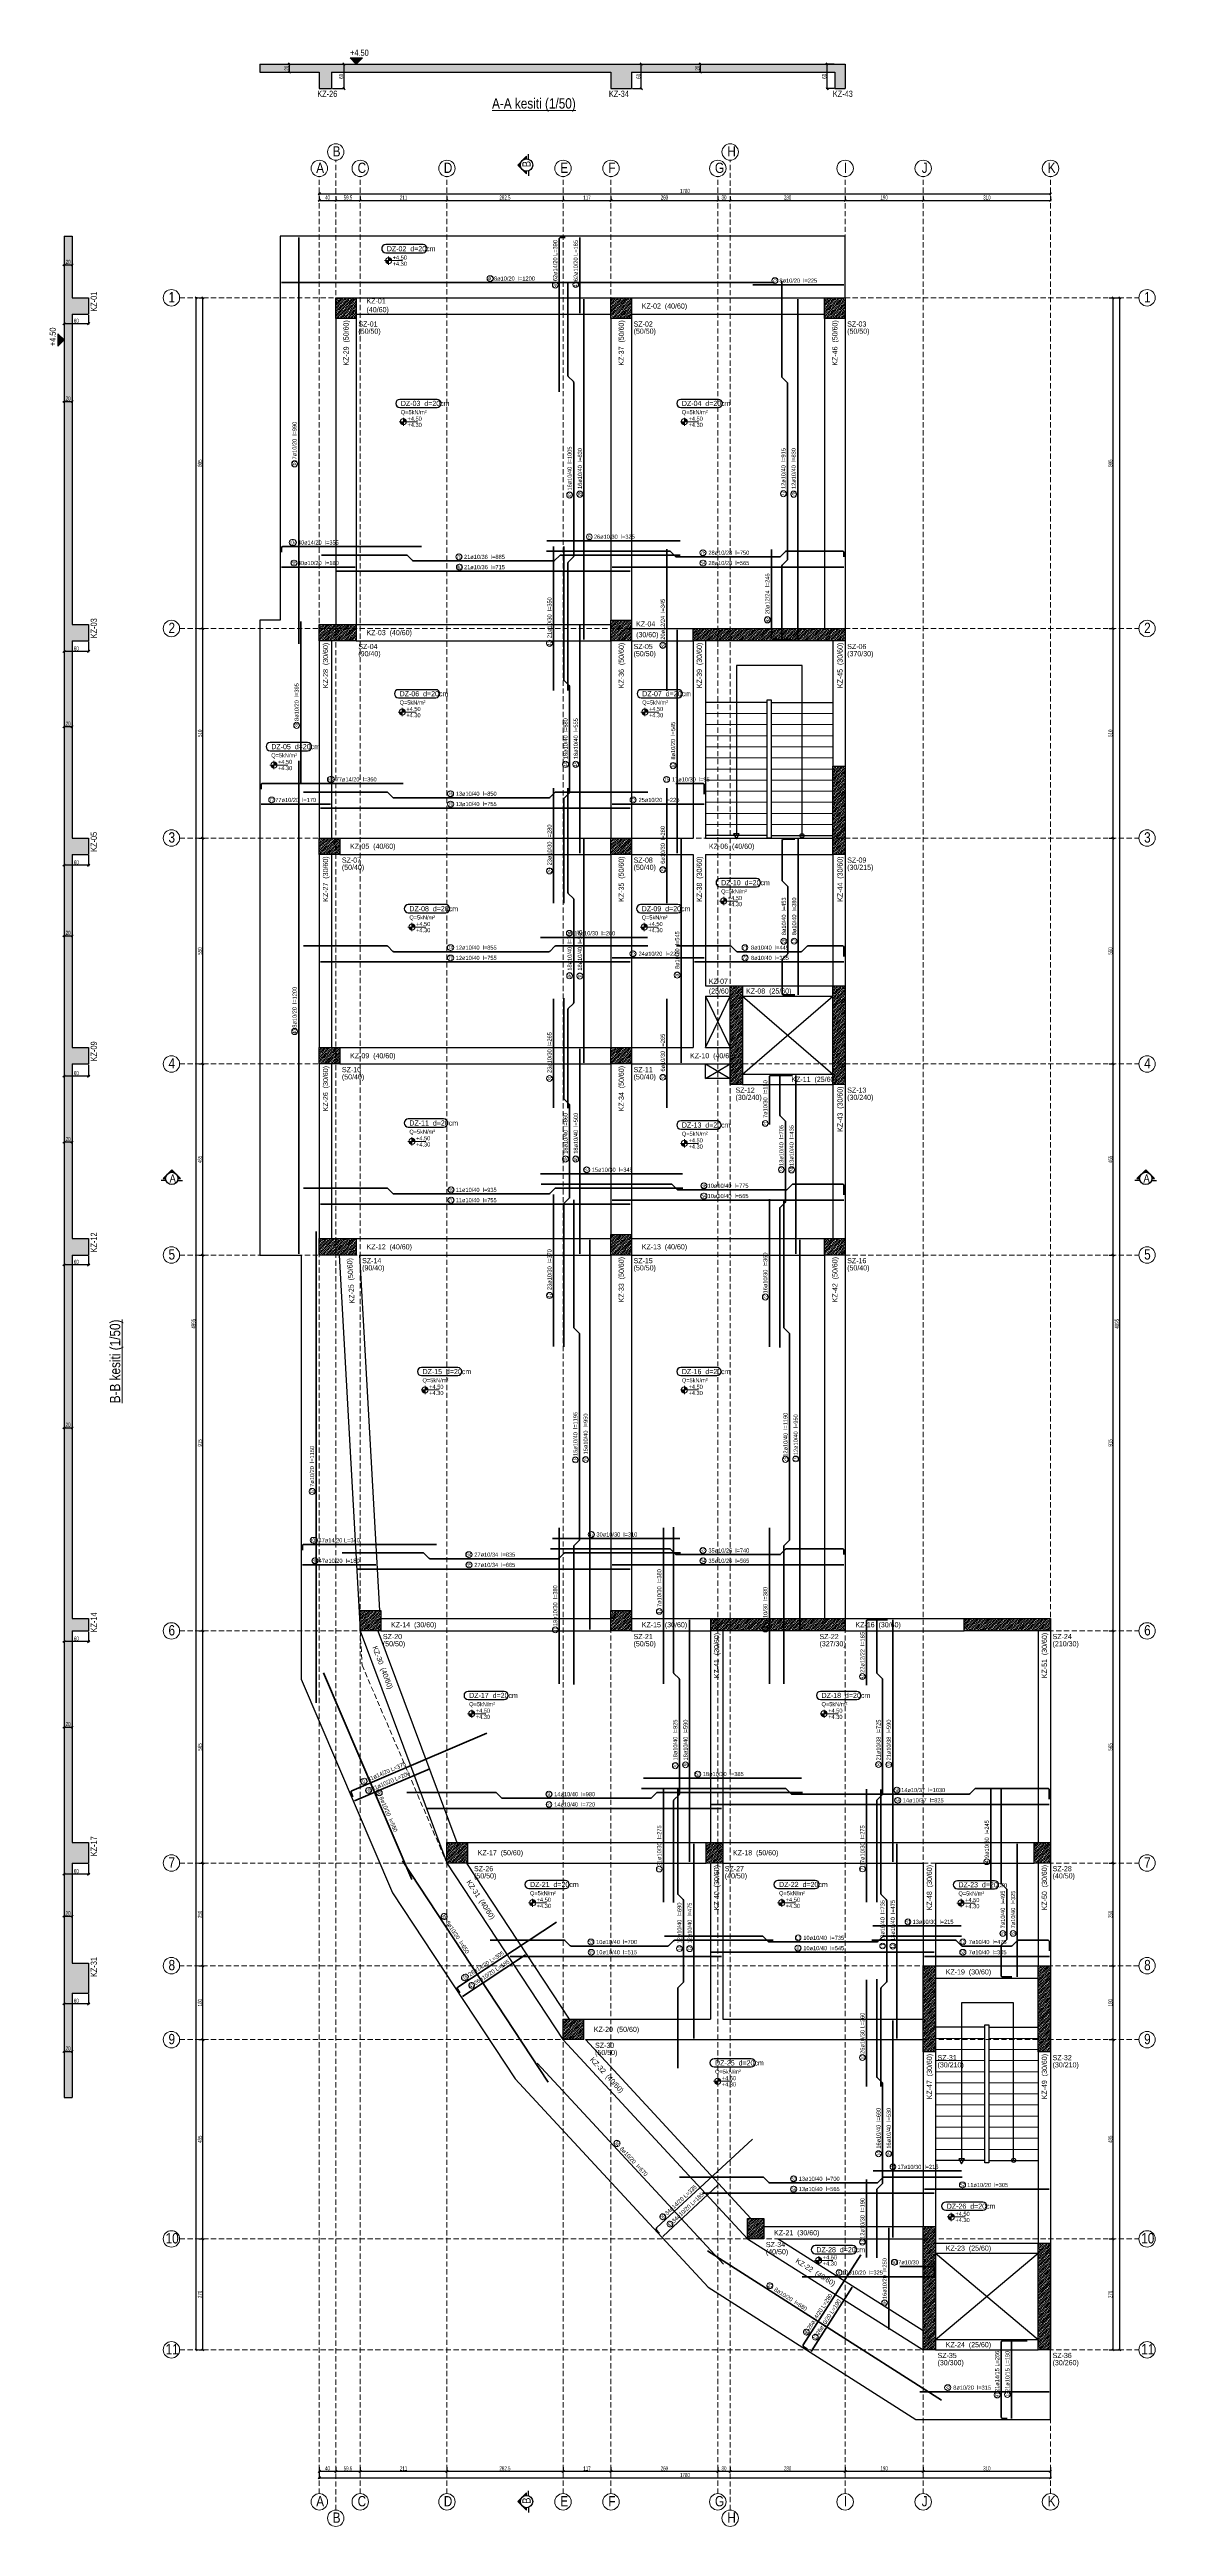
# Model space of a CAD drawing. Header units: millimetres. Extents: x 1615 to 4310, y 554 to 6583.
import ezdxf
from ezdxf.enums import TextEntityAlignment as Align

# ---------------------------------------------------------------- set-up
doc = ezdxf.new("R2010")
doc.units = ezdxf.units.MM
doc.linetypes.add('DASHED', pattern=[19.05, 12.7, -6.35])
for name, color, linetype, lineweight in [('AKS BALONU (BEYKENT)', 7, 'Continuous', 20), ('AKS CIZGISI (BEYKENT)', 252, 'DASHED', 20), ('AKS NO (BEYKENT)', 3, 'Continuous', 20), ('AKS OLCU (BEYKENT)', 200, 'Continuous', 20), ('BOSLUK (BEYKENT)', 30, 'Continuous', 30), ('CIZGI (BEYKENT)', 1, 'Continuous', 20), ('DONATI (BEYKENT)', 4, 'Continuous', 40), ('DONATI YAZISI (BEYKENT)', 3, 'Continuous', 20), ('DOSEME ISMI (BEYKENT)', 9, 'Continuous', 20), ('DOSEME PAFTA (BEYKENT)', 3, 'Continuous', 20), ('DOSEME SINIRI (BEYKENT)', 2, 'Continuous', 30), ('KESIT (BEYKENT)', 151, 'Continuous', 25), ('KESIT ISMI (BEYKENT)', 6, 'Continuous', 20), ('KESIT SINIRI (BEYKENT)', 241, 'DASHED', 20), ('KIRIS (BEYKENT)', 2, 'Continuous', 30), ('KIRIS ISMI (BEYKENT)', 40, 'Continuous', 20), ('KOLON (BEYKENT)', 3, 'Continuous', 30), ('KOLON ISMI (BEYKENT)', 91, 'Continuous', 20), ('KOT CIZGI (BEYKENT)', 120, 'Continuous', 20), ('KOT YAZI (BEYKENT)', 7, 'Continuous', 20), ('MERDIVEN (BEYKENT)', 5, 'Continuous', 20), ('MERDIVEN YAZI (BEYKENT)', 51, 'Continuous', 20), ('OLCU (BEYKENT)', 14, 'Continuous', 20), ('POZ BALON (BEYKENT)', 14, 'Continuous', 20), ('POZ NO (BEYKENT)', 2, 'Continuous', 20), ('TARAMA (BEYKENT)', 252, 'Continuous', 20), ('YAZI (BEYKENT)', 140, 'Continuous', 20)]:
    doc.layers.add(name, color=color, linetype=linetype, lineweight=lineweight)
doc.styles.add('DONATI YAZISI (BEYKENT)', font='')
doc.styles.add('DSMOLC-50', font='Bahnschrift Light Condensed', dxfattribs={"width": 0.75, "height": 10})
doc.styles.add('KOT (BEYKENT)', font='')
doc.styles.add('OLC-50', font='Bahnschrift Light Condensed', dxfattribs={"width": 0.75, "height": 10})
doc.styles.add('YAZI (BEYKENT)', font='')
doc.styles.get('DONATI YAZISI (BEYKENT)').set_extended_font_data('Bahnschrift Light Condensed')
doc.styles.get('KOT (BEYKENT)').set_extended_font_data('Bahnschrift Light Condensed')
doc.styles.get('YAZI (BEYKENT)').set_extended_font_data('Bahnschrift Light Condensed')
doc.dimstyles.new('DSMOLC-50', dxfattribs={"dimtxt": 10, "dimasz": 5, "dimexe": 2, "dimexo": 2, "dimgap": 2, "dimtad": 1, "dimdec": 1, "dimrnd": 0.5, "dimzin": 12, "dimdsep": 46, "dimtxsty": 'DSMOLC-50', "dimblk": 'OBLIQUE', "dimblk1": 'OBLIQUE', "dimblk2": 'OBLIQUE', "dimcen": 0, "dimclrt": 7, "dimadec": 0, "dimazin": 0, "dimtfac": 1, "dimtdec": 4, "dimtix": 1, "dimtmove": 2, "dimatfit": 3, "dimfxl": 1, "dimtzin": 0, "dimarcsym": 0})
pattern_1 = [(45, (710.462, 2753.136), (-4.419417, 4.419417), []), (45, (714.881, 2753.136), (-4.419417, 4.419417), [3.125, -1.5625])]

# ---------------------------------------------------------------- blocks, each defined once
blk = doc.blocks.new('_Oblique')
at = {"color": 0, "linetype": 'ByBlock', "lineweight": -2}
blk.add_line((-0.5, -0.5), (0.5, 0.5), dxfattribs=at)
blk = doc.blocks.new('*D111')
at = {"layer": 'AKS OLCU (BEYKENT)', "color": 0, "lineweight": -2, "transparency": 16777216}
for p, q in [((2271.7, 6225.6), (2271.7, 6213.6)), ((2271.7, 6215.6), (2311.7, 6215.6)), ((2311.7, 6225.6), (2311.7, 6213.6))]:
    blk.add_line(p, q, dxfattribs=at)
at = {"layer": 'DEFPOINTS', "color": 0, "transparency": 16777216}
for p in [(2271.7, 6227.6), (2311.7, 6227.6), (2311.7, 6215.6)]:
    blk.add_point(p, dxfattribs=at)
at = {"layer": 'AKS OLCU (BEYKENT)', "color": 0, "lineweight": -2, "transparency": 16777216, "xscale": 5, "yscale": 5, "zscale": 5, "rotation": 180}
blk.add_blockref('_Oblique', (2271.7, 6215.6), dxfattribs=at)
at = {"layer": 'AKS OLCU (BEYKENT)', "color": 0, "lineweight": -2, "transparency": 16777216, "xscale": 5, "yscale": 5, "zscale": 5}
blk.add_blockref('_Oblique', (2311.7, 6215.6), dxfattribs=at)
at = {"layer": 'AKS OLCU (BEYKENT)', "color": 7, "transparency": 16777216, "insert": (2291.7, 6222.7), "char_height": 10, "attachment_point": 5, "style": 'DSMOLC-50'}
blk.add_mtext('40', dxfattribs=at)
blk = doc.blocks.new('*D112')
at = {"layer": 'AKS OLCU (BEYKENT)', "color": 0, "lineweight": -2, "transparency": 16777216}
for p, q in [((2311.7, 6225.6), (2311.7, 6213.6)), ((2311.7, 6215.6), (2371.3, 6215.6)), ((2371.3, 6225.6), (2371.3, 6213.6))]:
    blk.add_line(p, q, dxfattribs=at)
at = {"layer": 'DEFPOINTS', "color": 0, "transparency": 16777216}
for p in [(2311.7, 6227.6), (2371.3, 6227.6), (2371.3, 6215.6)]:
    blk.add_point(p, dxfattribs=at)
at = {"layer": 'AKS OLCU (BEYKENT)', "color": 0, "lineweight": -2, "transparency": 16777216, "xscale": 5, "yscale": 5, "zscale": 5, "rotation": 180}
blk.add_blockref('_Oblique', (2311.7, 6215.6), dxfattribs=at)
at = {"layer": 'AKS OLCU (BEYKENT)', "color": 0, "lineweight": -2, "transparency": 16777216, "xscale": 5, "yscale": 5, "zscale": 5}
blk.add_blockref('_Oblique', (2371.3, 6215.6), dxfattribs=at)
at = {"layer": 'AKS OLCU (BEYKENT)', "color": 7, "transparency": 16777216, "insert": (2341.5, 6222.7), "char_height": 10, "attachment_point": 5, "style": 'DSMOLC-50'}
blk.add_mtext('59.5', dxfattribs=at)
blk = doc.blocks.new('*D113')
at = {"layer": 'AKS OLCU (BEYKENT)', "color": 0, "lineweight": -2, "transparency": 16777216}
for p, q in [((2371.3, 6225.6), (2371.3, 6213.6)), ((2371.3, 6215.6), (2582.3, 6215.6)), ((2582.3, 6225.6), (2582.3, 6213.6))]:
    blk.add_line(p, q, dxfattribs=at)
at = {"layer": 'DEFPOINTS', "color": 0, "transparency": 16777216}
for p in [(2371.3, 6227.6), (2582.3, 6227.6), (2582.3, 6215.6)]:
    blk.add_point(p, dxfattribs=at)
at = {"layer": 'AKS OLCU (BEYKENT)', "color": 0, "lineweight": -2, "transparency": 16777216, "xscale": 5, "yscale": 5, "zscale": 5, "rotation": 180}
blk.add_blockref('_Oblique', (2371.3, 6215.6), dxfattribs=at)
at = {"layer": 'AKS OLCU (BEYKENT)', "color": 0, "lineweight": -2, "transparency": 16777216, "xscale": 5, "yscale": 5, "zscale": 5}
blk.add_blockref('_Oblique', (2582.3, 6215.6), dxfattribs=at)
at = {"layer": 'AKS OLCU (BEYKENT)', "color": 7, "transparency": 16777216, "insert": (2476.8, 6222.6), "char_height": 10, "attachment_point": 5, "style": 'DSMOLC-50'}
blk.add_mtext('211', dxfattribs=at)
blk = doc.blocks.new('*D114')
at = {"layer": 'AKS OLCU (BEYKENT)', "color": 0, "lineweight": -2, "transparency": 16777216}
for p, q in [((2582.3, 6225.6), (2582.3, 6213.6)), ((2582.3, 6215.6), (2865, 6215.6)), ((2865, 6225.6), (2865, 6213.6))]:
    blk.add_line(p, q, dxfattribs=at)
at = {"layer": 'DEFPOINTS', "color": 0, "transparency": 16777216}
for p in [(2582.3, 6227.6), (2865, 6227.6), (2865, 6215.6)]:
    blk.add_point(p, dxfattribs=at)
at = {"layer": 'AKS OLCU (BEYKENT)', "color": 0, "lineweight": -2, "transparency": 16777216, "xscale": 5, "yscale": 5, "zscale": 5, "rotation": 180}
blk.add_blockref('_Oblique', (2582.3, 6215.6), dxfattribs=at)
at = {"layer": 'AKS OLCU (BEYKENT)', "color": 0, "lineweight": -2, "transparency": 16777216, "xscale": 5, "yscale": 5, "zscale": 5}
blk.add_blockref('_Oblique', (2865, 6215.6), dxfattribs=at)
at = {"layer": 'AKS OLCU (BEYKENT)', "color": 7, "transparency": 16777216, "insert": (2723.6, 6222.7), "char_height": 10, "attachment_point": 5, "style": 'DSMOLC-50'}
blk.add_mtext('282.5', dxfattribs=at)
blk = doc.blocks.new('*D115')
at = {"layer": 'AKS OLCU (BEYKENT)', "color": 0, "lineweight": -2, "transparency": 16777216}
for p, q in [((2865, 6225.6), (2865, 6213.6)), ((2865, 6215.6), (2981.7, 6215.6)), ((2981.7, 6225.6), (2981.7, 6213.6))]:
    blk.add_line(p, q, dxfattribs=at)
at = {"layer": 'DEFPOINTS', "color": 0, "transparency": 16777216}
for p in [(2865, 6227.6), (2981.7, 6227.6), (2981.7, 6215.6)]:
    blk.add_point(p, dxfattribs=at)
at = {"layer": 'AKS OLCU (BEYKENT)', "color": 0, "lineweight": -2, "transparency": 16777216, "xscale": 5, "yscale": 5, "zscale": 5, "rotation": 180}
blk.add_blockref('_Oblique', (2865, 6215.6), dxfattribs=at)
at = {"layer": 'AKS OLCU (BEYKENT)', "color": 0, "lineweight": -2, "transparency": 16777216, "xscale": 5, "yscale": 5, "zscale": 5}
blk.add_blockref('_Oblique', (2981.7, 6215.6), dxfattribs=at)
at = {"layer": 'AKS OLCU (BEYKENT)', "color": 7, "transparency": 16777216, "insert": (2923.4, 6222.6), "char_height": 10, "attachment_point": 5, "style": 'DSMOLC-50'}
blk.add_mtext('117', dxfattribs=at)
blk = doc.blocks.new('*D116')
at = {"layer": 'AKS OLCU (BEYKENT)', "color": 0, "lineweight": -2, "transparency": 16777216}
for p, q in [((2981.7, 6225.6), (2981.7, 6213.6)), ((2981.7, 6215.6), (3241.7, 6215.6)), ((3241.7, 6225.6), (3241.7, 6213.6))]:
    blk.add_line(p, q, dxfattribs=at)
at = {"layer": 'DEFPOINTS', "color": 0, "transparency": 16777216}
for p in [(2981.7, 6227.6), (3241.7, 6227.6), (3241.7, 6215.6)]:
    blk.add_point(p, dxfattribs=at)
at = {"layer": 'AKS OLCU (BEYKENT)', "color": 0, "lineweight": -2, "transparency": 16777216, "xscale": 5, "yscale": 5, "zscale": 5, "rotation": 180}
blk.add_blockref('_Oblique', (2981.7, 6215.6), dxfattribs=at)
at = {"layer": 'AKS OLCU (BEYKENT)', "color": 0, "lineweight": -2, "transparency": 16777216, "xscale": 5, "yscale": 5, "zscale": 5}
blk.add_blockref('_Oblique', (3241.7, 6215.6), dxfattribs=at)
at = {"layer": 'AKS OLCU (BEYKENT)', "color": 7, "transparency": 16777216, "insert": (3111.7, 6222.7), "char_height": 10, "attachment_point": 5, "style": 'DSMOLC-50'}
blk.add_mtext('260', dxfattribs=at)
blk = doc.blocks.new('*D117')
at = {"layer": 'AKS OLCU (BEYKENT)', "color": 0, "lineweight": -2, "transparency": 16777216}
for p, q in [((3241.7, 6225.6), (3241.7, 6213.6)), ((3241.7, 6215.6), (3271.8, 6215.6)), ((3271.8, 6225.6), (3271.8, 6213.6))]:
    blk.add_line(p, q, dxfattribs=at)
at = {"layer": 'DEFPOINTS', "color": 0, "transparency": 16777216}
for p in [(3241.7, 6227.6), (3271.8, 6227.6), (3271.8, 6215.6)]:
    blk.add_point(p, dxfattribs=at)
at = {"layer": 'AKS OLCU (BEYKENT)', "color": 0, "lineweight": -2, "transparency": 16777216, "xscale": 5, "yscale": 5, "zscale": 5, "rotation": 180}
blk.add_blockref('_Oblique', (3241.7, 6215.6), dxfattribs=at)
at = {"layer": 'AKS OLCU (BEYKENT)', "color": 0, "lineweight": -2, "transparency": 16777216, "xscale": 5, "yscale": 5, "zscale": 5}
blk.add_blockref('_Oblique', (3271.8, 6215.6), dxfattribs=at)
at = {"layer": 'AKS OLCU (BEYKENT)', "color": 7, "transparency": 16777216, "insert": (3256.8, 6222.7), "char_height": 10, "attachment_point": 5, "style": 'DSMOLC-50'}
blk.add_mtext('30', dxfattribs=at)
blk = doc.blocks.new('*D118')
at = {"layer": 'AKS OLCU (BEYKENT)', "color": 0, "lineweight": -2, "transparency": 16777216}
for p, q in [((3271.8, 6225.6), (3271.8, 6213.6)), ((3271.8, 6215.6), (3551.7, 6215.6)), ((3551.7, 6225.6), (3551.7, 6213.6))]:
    blk.add_line(p, q, dxfattribs=at)
at = {"layer": 'DEFPOINTS', "color": 0, "transparency": 16777216}
for p in [(3271.8, 6227.6), (3551.7, 6227.6), (3551.7, 6215.6)]:
    blk.add_point(p, dxfattribs=at)
at = {"layer": 'AKS OLCU (BEYKENT)', "color": 0, "lineweight": -2, "transparency": 16777216, "xscale": 5, "yscale": 5, "zscale": 5, "rotation": 180}
blk.add_blockref('_Oblique', (3271.8, 6215.6), dxfattribs=at)
at = {"layer": 'AKS OLCU (BEYKENT)', "color": 0, "lineweight": -2, "transparency": 16777216, "xscale": 5, "yscale": 5, "zscale": 5}
blk.add_blockref('_Oblique', (3551.7, 6215.6), dxfattribs=at)
at = {"layer": 'AKS OLCU (BEYKENT)', "color": 7, "transparency": 16777216, "insert": (3411.8, 6222.7), "char_height": 10, "attachment_point": 5, "style": 'DSMOLC-50'}
blk.add_mtext('280', dxfattribs=at)
blk = doc.blocks.new('*D119')
at = {"layer": 'AKS OLCU (BEYKENT)', "color": 0, "lineweight": -2, "transparency": 16777216}
for p, q in [((3551.7, 6225.6), (3551.7, 6213.6)), ((3551.7, 6215.6), (3741.7, 6215.6)), ((3741.7, 6225.6), (3741.7, 6213.6))]:
    blk.add_line(p, q, dxfattribs=at)
at = {"layer": 'DEFPOINTS', "color": 0, "transparency": 16777216}
for p in [(3551.7, 6227.6), (3741.7, 6227.6), (3741.7, 6215.6)]:
    blk.add_point(p, dxfattribs=at)
at = {"layer": 'AKS OLCU (BEYKENT)', "color": 0, "lineweight": -2, "transparency": 16777216, "xscale": 5, "yscale": 5, "zscale": 5, "rotation": 180}
blk.add_blockref('_Oblique', (3551.7, 6215.6), dxfattribs=at)
at = {"layer": 'AKS OLCU (BEYKENT)', "color": 0, "lineweight": -2, "transparency": 16777216, "xscale": 5, "yscale": 5, "zscale": 5}
blk.add_blockref('_Oblique', (3741.7, 6215.6), dxfattribs=at)
at = {"layer": 'AKS OLCU (BEYKENT)', "color": 7, "transparency": 16777216, "insert": (3646.7, 6222.7), "char_height": 10, "attachment_point": 5, "style": 'DSMOLC-50'}
blk.add_mtext('190', dxfattribs=at)
blk = doc.blocks.new('*D120')
at = {"layer": 'AKS OLCU (BEYKENT)', "color": 0, "lineweight": -2, "transparency": 16777216}
for p, q in [((3741.7, 6225.6), (3741.7, 6213.6)), ((3741.7, 6215.6), (4051.7, 6215.6)), ((4051.7, 6225.6), (4051.7, 6213.6))]:
    blk.add_line(p, q, dxfattribs=at)
at = {"layer": 'DEFPOINTS', "color": 0, "transparency": 16777216}
for p in [(3741.7, 6227.6), (4051.7, 6227.6), (4051.7, 6215.6)]:
    blk.add_point(p, dxfattribs=at)
at = {"layer": 'AKS OLCU (BEYKENT)', "color": 0, "lineweight": -2, "transparency": 16777216, "xscale": 5, "yscale": 5, "zscale": 5, "rotation": 180}
blk.add_blockref('_Oblique', (3741.7, 6215.6), dxfattribs=at)
at = {"layer": 'AKS OLCU (BEYKENT)', "color": 0, "lineweight": -2, "transparency": 16777216, "xscale": 5, "yscale": 5, "zscale": 5}
blk.add_blockref('_Oblique', (4051.7, 6215.6), dxfattribs=at)
at = {"layer": 'AKS OLCU (BEYKENT)', "color": 7, "transparency": 16777216, "insert": (3896.7, 6222.7), "char_height": 10, "attachment_point": 5, "style": 'DSMOLC-50'}
blk.add_mtext('310', dxfattribs=at)
blk = doc.blocks.new('*D121')
at = {"layer": 'AKS OLCU (BEYKENT)', "color": 0, "lineweight": -2, "transparency": 16777216}
for p, q in [((2271.7, 6229.6), (2271.7, 6233.6)), ((2271.7, 6231.6), (4051.7, 6231.6)), ((4051.7, 6229.6), (4051.7, 6233.6))]:
    blk.add_line(p, q, dxfattribs=at)
at = {"layer": 'DEFPOINTS', "color": 0, "transparency": 16777216}
for p in [(2271.7, 6227.6), (4051.7, 6231.6), (4051.7, 6227.6)]:
    blk.add_point(p, dxfattribs=at)
at = {"layer": 'AKS OLCU (BEYKENT)', "color": 0, "lineweight": -2, "transparency": 16777216, "xscale": 5, "yscale": 5, "zscale": 5, "rotation": 180}
blk.add_blockref('_Oblique', (2271.7, 6231.6), dxfattribs=at)
at = {"layer": 'AKS OLCU (BEYKENT)', "color": 0, "lineweight": -2, "transparency": 16777216, "xscale": 5, "yscale": 5, "zscale": 5}
blk.add_blockref('_Oblique', (4051.7, 6231.6), dxfattribs=at)
at = {"layer": 'AKS OLCU (BEYKENT)', "color": 7, "transparency": 16777216, "insert": (3161.7, 6238.7), "char_height": 10, "attachment_point": 5, "style": 'DSMOLC-50'}
blk.add_mtext('1780', dxfattribs=at)
blk = doc.blocks.new('*D122')
at = {"layer": 'AKS OLCU (BEYKENT)', "color": 0, "lineweight": -2, "transparency": 16777216}
for p, q in [((4194.4, 1253.6), (4206.4, 1253.6)), ((4204.4, 983.6), (4204.4, 1253.6)), ((4194.4, 983.6), (4206.4, 983.6))]:
    blk.add_line(p, q, dxfattribs=at)
at = {"layer": 'DEFPOINTS', "color": 0, "transparency": 16777216}
for p in [(4192.4, 1253.6), (4204.4, 1253.6), (4192.4, 983.6)]:
    blk.add_point(p, dxfattribs=at)
at = {"layer": 'AKS OLCU (BEYKENT)', "color": 0, "lineweight": -2, "transparency": 16777216, "xscale": 5, "yscale": 5, "zscale": 5}
for p, rotation in [((4204.4, 1253.6), 90), ((4204.4, 983.6), 270)]:
    blk.add_blockref('_Oblique', p, dxfattribs=dict(at, rotation=rotation))
at = {"layer": 'AKS OLCU (BEYKENT)', "color": 7, "transparency": 16777216, "insert": (4197.3, 1118.6), "char_height": 10, "attachment_point": 5, "rotation": 90, "style": 'DSMOLC-50'}
blk.add_mtext('270', dxfattribs=at)
blk = doc.blocks.new('*D123')
at = {"layer": 'AKS OLCU (BEYKENT)', "color": 0, "lineweight": -2, "transparency": 16777216}
for p, q in [((4194.4, 1738.6), (4206.4, 1738.6)), ((4204.4, 1253.6), (4204.4, 1738.6)), ((4194.4, 1253.6), (4206.4, 1253.6))]:
    blk.add_line(p, q, dxfattribs=at)
at = {"layer": 'DEFPOINTS', "color": 0, "transparency": 16777216}
for p in [(4192.4, 1738.6), (4204.4, 1738.6), (4192.4, 1253.6)]:
    blk.add_point(p, dxfattribs=at)
at = {"layer": 'AKS OLCU (BEYKENT)', "color": 0, "lineweight": -2, "transparency": 16777216, "xscale": 5, "yscale": 5, "zscale": 5}
for p, rotation in [((4204.4, 1738.6), 90), ((4204.4, 1253.6), 270)]:
    blk.add_blockref('_Oblique', p, dxfattribs=dict(at, rotation=rotation))
at = {"layer": 'AKS OLCU (BEYKENT)', "color": 7, "transparency": 16777216, "insert": (4197.3, 1496.1), "char_height": 10, "attachment_point": 5, "rotation": 90, "style": 'DSMOLC-50'}
blk.add_mtext('485', dxfattribs=at)
blk = doc.blocks.new('*D124')
at = {"layer": 'AKS OLCU (BEYKENT)', "color": 0, "lineweight": -2, "transparency": 16777216}
for p, q in [((4194.4, 1918.6), (4206.4, 1918.6)), ((4204.4, 1738.6), (4204.4, 1918.6)), ((4194.4, 1738.6), (4206.4, 1738.6))]:
    blk.add_line(p, q, dxfattribs=at)
at = {"layer": 'DEFPOINTS', "color": 0, "transparency": 16777216}
for p in [(4192.4, 1918.6), (4204.4, 1918.6), (4192.4, 1738.6)]:
    blk.add_point(p, dxfattribs=at)
at = {"layer": 'AKS OLCU (BEYKENT)', "color": 0, "lineweight": -2, "transparency": 16777216, "xscale": 5, "yscale": 5, "zscale": 5}
for p, rotation in [((4204.4, 1918.6), 90), ((4204.4, 1738.6), 270)]:
    blk.add_blockref('_Oblique', p, dxfattribs=dict(at, rotation=rotation))
at = {"layer": 'AKS OLCU (BEYKENT)', "color": 7, "transparency": 16777216, "insert": (4197.3, 1828.6), "char_height": 10, "attachment_point": 5, "rotation": 90, "style": 'DSMOLC-50'}
blk.add_mtext('180', dxfattribs=at)
blk = doc.blocks.new('*D125')
at = {"layer": 'AKS OLCU (BEYKENT)', "color": 0, "lineweight": -2, "transparency": 16777216}
for p, q in [((4194.4, 2168.6), (4206.4, 2168.6)), ((4204.4, 1918.6), (4204.4, 2168.6)), ((4194.4, 1918.6), (4206.4, 1918.6))]:
    blk.add_line(p, q, dxfattribs=at)
at = {"layer": 'DEFPOINTS', "color": 0, "transparency": 16777216}
for p in [(4192.4, 2168.6), (4204.4, 2168.6), (4192.4, 1918.6)]:
    blk.add_point(p, dxfattribs=at)
at = {"layer": 'AKS OLCU (BEYKENT)', "color": 0, "lineweight": -2, "transparency": 16777216, "xscale": 5, "yscale": 5, "zscale": 5}
for p, rotation in [((4204.4, 2168.6), 90), ((4204.4, 1918.6), 270)]:
    blk.add_blockref('_Oblique', p, dxfattribs=dict(at, rotation=rotation))
at = {"layer": 'AKS OLCU (BEYKENT)', "color": 7, "transparency": 16777216, "insert": (4197.3, 2043.6), "char_height": 10, "attachment_point": 5, "rotation": 90, "style": 'DSMOLC-50'}
blk.add_mtext('250', dxfattribs=at)
blk = doc.blocks.new('*D126')
at = {"layer": 'AKS OLCU (BEYKENT)', "color": 0, "lineweight": -2, "transparency": 16777216}
for p, q in [((4194.4, 2733.6), (4206.4, 2733.6)), ((4204.4, 2168.6), (4204.4, 2733.6)), ((4194.4, 2168.6), (4206.4, 2168.6))]:
    blk.add_line(p, q, dxfattribs=at)
at = {"layer": 'DEFPOINTS', "color": 0, "transparency": 16777216}
for p in [(4192.4, 2733.6), (4204.4, 2733.6), (4192.4, 2168.6)]:
    blk.add_point(p, dxfattribs=at)
at = {"layer": 'AKS OLCU (BEYKENT)', "color": 0, "lineweight": -2, "transparency": 16777216, "xscale": 5, "yscale": 5, "zscale": 5}
for p, rotation in [((4204.4, 2733.6), 90), ((4204.4, 2168.6), 270)]:
    blk.add_blockref('_Oblique', p, dxfattribs=dict(at, rotation=rotation))
at = {"layer": 'AKS OLCU (BEYKENT)', "color": 7, "transparency": 16777216, "insert": (4197.4, 2451.1), "char_height": 10, "attachment_point": 5, "rotation": 90, "style": 'DSMOLC-50'}
blk.add_mtext('565', dxfattribs=at)
blk = doc.blocks.new('*D127')
at = {"layer": 'AKS OLCU (BEYKENT)', "color": 0, "lineweight": -2, "transparency": 16777216}
for p, q in [((4194.4, 3648.6), (4206.4, 3648.6)), ((4204.4, 2733.6), (4204.4, 3648.6)), ((4194.4, 2733.6), (4206.4, 2733.6))]:
    blk.add_line(p, q, dxfattribs=at)
at = {"layer": 'DEFPOINTS', "color": 0, "transparency": 16777216}
for p in [(4192.4, 3648.6), (4204.4, 3648.6), (4192.4, 2733.6)]:
    blk.add_point(p, dxfattribs=at)
at = {"layer": 'AKS OLCU (BEYKENT)', "color": 0, "lineweight": -2, "transparency": 16777216, "xscale": 5, "yscale": 5, "zscale": 5}
for p, rotation in [((4204.4, 3648.6), 90), ((4204.4, 2733.6), 270)]:
    blk.add_blockref('_Oblique', p, dxfattribs=dict(at, rotation=rotation))
at = {"layer": 'AKS OLCU (BEYKENT)', "color": 7, "transparency": 16777216, "insert": (4197.3, 3191.1), "char_height": 10, "attachment_point": 5, "rotation": 90, "style": 'DSMOLC-50'}
blk.add_mtext('915', dxfattribs=at)
blk = doc.blocks.new('*D128')
at = {"layer": 'AKS OLCU (BEYKENT)', "color": 0, "lineweight": -2, "transparency": 16777216}
for p, q in [((4194.4, 4113.7), (4206.4, 4113.7)), ((4204.4, 3648.6), (4204.4, 4113.7)), ((4194.4, 3648.6), (4206.4, 3648.6))]:
    blk.add_line(p, q, dxfattribs=at)
at = {"layer": 'DEFPOINTS', "color": 0, "transparency": 16777216}
for p in [(4192.4, 4113.7), (4204.4, 4113.7), (4192.4, 3648.6)]:
    blk.add_point(p, dxfattribs=at)
at = {"layer": 'AKS OLCU (BEYKENT)', "color": 0, "lineweight": -2, "transparency": 16777216, "xscale": 5, "yscale": 5, "zscale": 5}
for p, rotation in [((4204.4, 4113.7), 90), ((4204.4, 3648.6), 270)]:
    blk.add_blockref('_Oblique', p, dxfattribs=dict(at, rotation=rotation))
at = {"layer": 'AKS OLCU (BEYKENT)', "color": 7, "transparency": 16777216, "insert": (4197.4, 3881.1), "char_height": 10, "attachment_point": 5, "rotation": 90, "style": 'DSMOLC-50'}
blk.add_mtext('465', dxfattribs=at)
blk = doc.blocks.new('*D129')
at = {"layer": 'AKS OLCU (BEYKENT)', "color": 0, "lineweight": -2, "transparency": 16777216}
for p, q in [((4194.4, 4663.6), (4206.4, 4663.6)), ((4204.4, 4113.7), (4204.4, 4663.6)), ((4194.4, 4113.7), (4206.4, 4113.7))]:
    blk.add_line(p, q, dxfattribs=at)
at = {"layer": 'DEFPOINTS', "color": 0, "transparency": 16777216}
for p in [(4192.4, 4663.6), (4204.4, 4663.6), (4192.4, 4113.7)]:
    blk.add_point(p, dxfattribs=at)
at = {"layer": 'AKS OLCU (BEYKENT)', "color": 0, "lineweight": -2, "transparency": 16777216, "xscale": 5, "yscale": 5, "zscale": 5}
for p, rotation in [((4204.4, 4663.6), 90), ((4204.4, 4113.7), 270)]:
    blk.add_blockref('_Oblique', p, dxfattribs=dict(at, rotation=rotation))
at = {"layer": 'AKS OLCU (BEYKENT)', "color": 7, "transparency": 16777216, "insert": (4197.3, 4388.6), "char_height": 10, "attachment_point": 5, "rotation": 90, "style": 'DSMOLC-50'}
blk.add_mtext('550', dxfattribs=at)
blk = doc.blocks.new('*D130')
at = {"layer": 'AKS OLCU (BEYKENT)', "color": 0, "lineweight": -2, "transparency": 16777216}
for p, q in [((4194.4, 5173.6), (4206.4, 5173.6)), ((4204.4, 4663.6), (4204.4, 5173.6)), ((4194.4, 4663.6), (4206.4, 4663.6))]:
    blk.add_line(p, q, dxfattribs=at)
at = {"layer": 'DEFPOINTS', "color": 0, "transparency": 16777216}
for p in [(4192.4, 5173.6), (4204.4, 5173.6), (4192.4, 4663.6)]:
    blk.add_point(p, dxfattribs=at)
at = {"layer": 'AKS OLCU (BEYKENT)', "color": 0, "lineweight": -2, "transparency": 16777216, "xscale": 5, "yscale": 5, "zscale": 5}
for p, rotation in [((4204.4, 5173.6), 90), ((4204.4, 4663.6), 270)]:
    blk.add_blockref('_Oblique', p, dxfattribs=dict(at, rotation=rotation))
at = {"layer": 'AKS OLCU (BEYKENT)', "color": 7, "transparency": 16777216, "insert": (4197.3, 4918.6), "char_height": 10, "attachment_point": 5, "rotation": 90, "style": 'DSMOLC-50'}
blk.add_mtext('510', dxfattribs=at)
blk = doc.blocks.new('*D131')
at = {"layer": 'AKS OLCU (BEYKENT)', "color": 0, "lineweight": -2, "transparency": 16777216}
for p, q in [((4194.4, 5978.6), (4206.4, 5978.6)), ((4204.4, 5173.6), (4204.4, 5978.6)), ((4194.4, 5173.6), (4206.4, 5173.6))]:
    blk.add_line(p, q, dxfattribs=at)
at = {"layer": 'DEFPOINTS', "color": 0, "transparency": 16777216}
for p in [(4192.4, 5978.6), (4204.4, 5978.6), (4192.4, 5173.6)]:
    blk.add_point(p, dxfattribs=at)
at = {"layer": 'AKS OLCU (BEYKENT)', "color": 0, "lineweight": -2, "transparency": 16777216, "xscale": 5, "yscale": 5, "zscale": 5}
for p, rotation in [((4204.4, 5978.6), 90), ((4204.4, 5173.6), 270)]:
    blk.add_blockref('_Oblique', p, dxfattribs=dict(at, rotation=rotation))
at = {"layer": 'AKS OLCU (BEYKENT)', "color": 7, "transparency": 16777216, "insert": (4197.3, 5576.1), "char_height": 10, "attachment_point": 5, "rotation": 90, "style": 'DSMOLC-50'}
blk.add_mtext('805', dxfattribs=at)
blk = doc.blocks.new('*D132')
at = {"layer": 'AKS OLCU (BEYKENT)', "color": 0, "lineweight": -2, "transparency": 16777216}
for p, q in [((4194.4, 5978.6), (4222.4, 5978.6)), ((4220.4, 983.6), (4220.4, 5978.6)), ((4194.4, 983.6), (4222.4, 983.6))]:
    blk.add_line(p, q, dxfattribs=at)
at = {"layer": 'DEFPOINTS', "color": 0, "transparency": 16777216}
for p in [(4192.4, 5978.6), (4220.4, 5978.6), (4192.4, 983.6)]:
    blk.add_point(p, dxfattribs=at)
at = {"layer": 'AKS OLCU (BEYKENT)', "color": 0, "lineweight": -2, "transparency": 16777216, "xscale": 5, "yscale": 5, "zscale": 5}
for p, rotation in [((4220.4, 5978.6), 90), ((4220.4, 983.6), 270)]:
    blk.add_blockref('_Oblique', p, dxfattribs=dict(at, rotation=rotation))
at = {"layer": 'AKS OLCU (BEYKENT)', "color": 7, "transparency": 16777216, "insert": (4213.3, 3481.1), "char_height": 10, "attachment_point": 5, "rotation": 90, "style": 'DSMOLC-50'}
blk.add_mtext('4995', dxfattribs=at)
blk = doc.blocks.new('*D133')
at = {"layer": 'AKS OLCU (BEYKENT)', "color": 0, "lineweight": -2, "transparency": 16777216}
for p, q in [((2271.7, 697.8), (2271.7, 685.8)), ((2271.7, 687.8), (2311.7, 687.8)), ((2311.7, 697.8), (2311.7, 685.8))]:
    blk.add_line(p, q, dxfattribs=at)
at = {"layer": 'DEFPOINTS', "color": 0, "transparency": 16777216}
for p in [(2271.7, 699.8), (2311.7, 699.8), (2311.7, 687.8)]:
    blk.add_point(p, dxfattribs=at)
at = {"layer": 'AKS OLCU (BEYKENT)', "color": 0, "lineweight": -2, "transparency": 16777216, "xscale": 5, "yscale": 5, "zscale": 5, "rotation": 180}
blk.add_blockref('_Oblique', (2271.7, 687.8), dxfattribs=at)
at = {"layer": 'AKS OLCU (BEYKENT)', "color": 0, "lineweight": -2, "transparency": 16777216, "xscale": 5, "yscale": 5, "zscale": 5}
blk.add_blockref('_Oblique', (2311.7, 687.8), dxfattribs=at)
at = {"layer": 'AKS OLCU (BEYKENT)', "color": 7, "transparency": 16777216, "insert": (2291.7, 694.9), "char_height": 10, "attachment_point": 5, "style": 'DSMOLC-50'}
blk.add_mtext('40', dxfattribs=at)
blk = doc.blocks.new('*D134')
at = {"layer": 'AKS OLCU (BEYKENT)', "color": 0, "lineweight": -2, "transparency": 16777216}
for p, q in [((2311.7, 697.8), (2311.7, 685.8)), ((2311.7, 687.8), (2371.3, 687.8)), ((2371.3, 697.8), (2371.3, 685.8))]:
    blk.add_line(p, q, dxfattribs=at)
at = {"layer": 'DEFPOINTS', "color": 0, "transparency": 16777216}
for p in [(2311.7, 699.8), (2371.3, 699.8), (2371.3, 687.8)]:
    blk.add_point(p, dxfattribs=at)
at = {"layer": 'AKS OLCU (BEYKENT)', "color": 0, "lineweight": -2, "transparency": 16777216, "xscale": 5, "yscale": 5, "zscale": 5, "rotation": 180}
blk.add_blockref('_Oblique', (2311.7, 687.8), dxfattribs=at)
at = {"layer": 'AKS OLCU (BEYKENT)', "color": 0, "lineweight": -2, "transparency": 16777216, "xscale": 5, "yscale": 5, "zscale": 5}
blk.add_blockref('_Oblique', (2371.3, 687.8), dxfattribs=at)
at = {"layer": 'AKS OLCU (BEYKENT)', "color": 7, "transparency": 16777216, "insert": (2341.5, 694.9), "char_height": 10, "attachment_point": 5, "style": 'DSMOLC-50'}
blk.add_mtext('59.5', dxfattribs=at)
blk = doc.blocks.new('*D69')
at = {"layer": 'AKS OLCU (BEYKENT)', "color": 0, "lineweight": -2, "transparency": 16777216}
for p, q in [((2371.3, 697.8), (2371.3, 685.8)), ((2371.3, 687.8), (2582.3, 687.8)), ((2582.3, 697.8), (2582.3, 685.8))]:
    blk.add_line(p, q, dxfattribs=at)
at = {"layer": 'DEFPOINTS', "color": 0, "transparency": 16777216}
for p in [(2371.3, 699.8), (2582.3, 699.8), (2582.3, 687.8)]:
    blk.add_point(p, dxfattribs=at)
at = {"layer": 'AKS OLCU (BEYKENT)', "color": 0, "lineweight": -2, "transparency": 16777216, "xscale": 5, "yscale": 5, "zscale": 5, "rotation": 180}
blk.add_blockref('_Oblique', (2371.3, 687.8), dxfattribs=at)
at = {"layer": 'AKS OLCU (BEYKENT)', "color": 0, "lineweight": -2, "transparency": 16777216, "xscale": 5, "yscale": 5, "zscale": 5}
blk.add_blockref('_Oblique', (2582.3, 687.8), dxfattribs=at)
at = {"layer": 'AKS OLCU (BEYKENT)', "color": 7, "transparency": 16777216, "insert": (2476.8, 694.8), "char_height": 10, "attachment_point": 5, "style": 'DSMOLC-50'}
blk.add_mtext('211', dxfattribs=at)
blk = doc.blocks.new('*D70')
at = {"layer": 'AKS OLCU (BEYKENT)', "color": 0, "lineweight": -2, "transparency": 16777216}
for p, q in [((2582.3, 697.8), (2582.3, 685.8)), ((2582.3, 687.8), (2865, 687.8)), ((2865, 697.8), (2865, 685.8))]:
    blk.add_line(p, q, dxfattribs=at)
at = {"layer": 'DEFPOINTS', "color": 0, "transparency": 16777216}
for p in [(2582.3, 699.8), (2865, 699.8), (2865, 687.8)]:
    blk.add_point(p, dxfattribs=at)
at = {"layer": 'AKS OLCU (BEYKENT)', "color": 0, "lineweight": -2, "transparency": 16777216, "xscale": 5, "yscale": 5, "zscale": 5, "rotation": 180}
blk.add_blockref('_Oblique', (2582.3, 687.8), dxfattribs=at)
at = {"layer": 'AKS OLCU (BEYKENT)', "color": 0, "lineweight": -2, "transparency": 16777216, "xscale": 5, "yscale": 5, "zscale": 5}
blk.add_blockref('_Oblique', (2865, 687.8), dxfattribs=at)
at = {"layer": 'AKS OLCU (BEYKENT)', "color": 7, "transparency": 16777216, "insert": (2723.6, 694.9), "char_height": 10, "attachment_point": 5, "style": 'DSMOLC-50'}
blk.add_mtext('282.5', dxfattribs=at)
blk = doc.blocks.new('*D71')
at = {"layer": 'AKS OLCU (BEYKENT)', "color": 0, "lineweight": -2, "transparency": 16777216}
for p, q in [((2865, 697.8), (2865, 685.8)), ((2865, 687.8), (2981.7, 687.8)), ((2981.7, 697.8), (2981.7, 685.8))]:
    blk.add_line(p, q, dxfattribs=at)
at = {"layer": 'DEFPOINTS', "color": 0, "transparency": 16777216}
for p in [(2865, 699.8), (2981.7, 699.8), (2981.7, 687.8)]:
    blk.add_point(p, dxfattribs=at)
at = {"layer": 'AKS OLCU (BEYKENT)', "color": 0, "lineweight": -2, "transparency": 16777216, "xscale": 5, "yscale": 5, "zscale": 5, "rotation": 180}
blk.add_blockref('_Oblique', (2865, 687.8), dxfattribs=at)
at = {"layer": 'AKS OLCU (BEYKENT)', "color": 0, "lineweight": -2, "transparency": 16777216, "xscale": 5, "yscale": 5, "zscale": 5}
blk.add_blockref('_Oblique', (2981.7, 687.8), dxfattribs=at)
at = {"layer": 'AKS OLCU (BEYKENT)', "color": 7, "transparency": 16777216, "insert": (2923.4, 694.8), "char_height": 10, "attachment_point": 5, "style": 'DSMOLC-50'}
blk.add_mtext('117', dxfattribs=at)
blk = doc.blocks.new('*D72')
at = {"layer": 'AKS OLCU (BEYKENT)', "color": 0, "lineweight": -2, "transparency": 16777216}
for p, q in [((2981.7, 697.8), (2981.7, 685.8)), ((2981.7, 687.8), (3241.7, 687.8)), ((3241.7, 697.8), (3241.7, 685.8))]:
    blk.add_line(p, q, dxfattribs=at)
at = {"layer": 'DEFPOINTS', "color": 0, "transparency": 16777216}
for p in [(2981.7, 699.8), (3241.7, 699.8), (3241.7, 687.8)]:
    blk.add_point(p, dxfattribs=at)
at = {"layer": 'AKS OLCU (BEYKENT)', "color": 0, "lineweight": -2, "transparency": 16777216, "xscale": 5, "yscale": 5, "zscale": 5, "rotation": 180}
blk.add_blockref('_Oblique', (2981.7, 687.8), dxfattribs=at)
at = {"layer": 'AKS OLCU (BEYKENT)', "color": 0, "lineweight": -2, "transparency": 16777216, "xscale": 5, "yscale": 5, "zscale": 5}
blk.add_blockref('_Oblique', (3241.7, 687.8), dxfattribs=at)
at = {"layer": 'AKS OLCU (BEYKENT)', "color": 7, "transparency": 16777216, "insert": (3111.7, 694.9), "char_height": 10, "attachment_point": 5, "style": 'DSMOLC-50'}
blk.add_mtext('260', dxfattribs=at)
blk = doc.blocks.new('*D73')
at = {"layer": 'AKS OLCU (BEYKENT)', "color": 0, "lineweight": -2, "transparency": 16777216}
for p, q in [((3241.7, 697.8), (3241.7, 685.8)), ((3241.7, 687.8), (3271.8, 687.8)), ((3271.8, 697.8), (3271.8, 685.8))]:
    blk.add_line(p, q, dxfattribs=at)
at = {"layer": 'DEFPOINTS', "color": 0, "transparency": 16777216}
for p in [(3241.7, 699.8), (3271.8, 699.8), (3271.8, 687.8)]:
    blk.add_point(p, dxfattribs=at)
at = {"layer": 'AKS OLCU (BEYKENT)', "color": 0, "lineweight": -2, "transparency": 16777216, "xscale": 5, "yscale": 5, "zscale": 5, "rotation": 180}
blk.add_blockref('_Oblique', (3241.7, 687.8), dxfattribs=at)
at = {"layer": 'AKS OLCU (BEYKENT)', "color": 0, "lineweight": -2, "transparency": 16777216, "xscale": 5, "yscale": 5, "zscale": 5}
blk.add_blockref('_Oblique', (3271.8, 687.8), dxfattribs=at)
at = {"layer": 'AKS OLCU (BEYKENT)', "color": 7, "transparency": 16777216, "insert": (3256.8, 694.9), "char_height": 10, "attachment_point": 5, "style": 'DSMOLC-50'}
blk.add_mtext('30', dxfattribs=at)
blk = doc.blocks.new('*D74')
at = {"layer": 'AKS OLCU (BEYKENT)', "color": 0, "lineweight": -2, "transparency": 16777216}
for p, q in [((3271.8, 697.8), (3271.8, 685.8)), ((3271.8, 687.8), (3551.7, 687.8)), ((3551.7, 697.8), (3551.7, 685.8))]:
    blk.add_line(p, q, dxfattribs=at)
at = {"layer": 'DEFPOINTS', "color": 0, "transparency": 16777216}
for p in [(3271.8, 699.8), (3551.7, 699.8), (3551.7, 687.8)]:
    blk.add_point(p, dxfattribs=at)
at = {"layer": 'AKS OLCU (BEYKENT)', "color": 0, "lineweight": -2, "transparency": 16777216, "xscale": 5, "yscale": 5, "zscale": 5, "rotation": 180}
blk.add_blockref('_Oblique', (3271.8, 687.8), dxfattribs=at)
at = {"layer": 'AKS OLCU (BEYKENT)', "color": 0, "lineweight": -2, "transparency": 16777216, "xscale": 5, "yscale": 5, "zscale": 5}
blk.add_blockref('_Oblique', (3551.7, 687.8), dxfattribs=at)
at = {"layer": 'AKS OLCU (BEYKENT)', "color": 7, "transparency": 16777216, "insert": (3411.8, 694.9), "char_height": 10, "attachment_point": 5, "style": 'DSMOLC-50'}
blk.add_mtext('280', dxfattribs=at)
blk = doc.blocks.new('*D75')
at = {"layer": 'AKS OLCU (BEYKENT)', "color": 0, "lineweight": -2, "transparency": 16777216}
for p, q in [((3551.7, 697.8), (3551.7, 685.8)), ((3551.7, 687.8), (3741.7, 687.8)), ((3741.7, 697.8), (3741.7, 685.8))]:
    blk.add_line(p, q, dxfattribs=at)
at = {"layer": 'DEFPOINTS', "color": 0, "transparency": 16777216}
for p in [(3551.7, 699.8), (3741.7, 699.8), (3741.7, 687.8)]:
    blk.add_point(p, dxfattribs=at)
at = {"layer": 'AKS OLCU (BEYKENT)', "color": 0, "lineweight": -2, "transparency": 16777216, "xscale": 5, "yscale": 5, "zscale": 5, "rotation": 180}
blk.add_blockref('_Oblique', (3551.7, 687.8), dxfattribs=at)
at = {"layer": 'AKS OLCU (BEYKENT)', "color": 0, "lineweight": -2, "transparency": 16777216, "xscale": 5, "yscale": 5, "zscale": 5}
blk.add_blockref('_Oblique', (3741.7, 687.8), dxfattribs=at)
at = {"layer": 'AKS OLCU (BEYKENT)', "color": 7, "transparency": 16777216, "insert": (3646.7, 694.9), "char_height": 10, "attachment_point": 5, "style": 'DSMOLC-50'}
blk.add_mtext('190', dxfattribs=at)
blk = doc.blocks.new('*D76')
at = {"layer": 'AKS OLCU (BEYKENT)', "color": 0, "lineweight": -2, "transparency": 16777216}
for p, q in [((3741.7, 697.8), (3741.7, 685.8)), ((3741.7, 687.8), (4051.7, 687.8)), ((4051.7, 697.8), (4051.7, 685.8))]:
    blk.add_line(p, q, dxfattribs=at)
at = {"layer": 'DEFPOINTS', "color": 0, "transparency": 16777216}
for p in [(3741.7, 699.8), (4051.7, 699.8), (4051.7, 687.8)]:
    blk.add_point(p, dxfattribs=at)
at = {"layer": 'AKS OLCU (BEYKENT)', "color": 0, "lineweight": -2, "transparency": 16777216, "xscale": 5, "yscale": 5, "zscale": 5, "rotation": 180}
blk.add_blockref('_Oblique', (3741.7, 687.8), dxfattribs=at)
at = {"layer": 'AKS OLCU (BEYKENT)', "color": 0, "lineweight": -2, "transparency": 16777216, "xscale": 5, "yscale": 5, "zscale": 5}
blk.add_blockref('_Oblique', (4051.7, 687.8), dxfattribs=at)
at = {"layer": 'AKS OLCU (BEYKENT)', "color": 7, "transparency": 16777216, "insert": (3896.7, 694.9), "char_height": 10, "attachment_point": 5, "style": 'DSMOLC-50'}
blk.add_mtext('310', dxfattribs=at)
blk = doc.blocks.new('*D77')
at = {"layer": 'AKS OLCU (BEYKENT)', "color": 0, "lineweight": -2, "transparency": 16777216}
for p, q in [((2271.7, 697.8), (2271.7, 669.8)), ((2271.7, 671.8), (4051.7, 671.8)), ((4051.7, 697.8), (4051.7, 669.8))]:
    blk.add_line(p, q, dxfattribs=at)
at = {"layer": 'DEFPOINTS', "color": 0, "transparency": 16777216}
for p in [(2271.7, 699.8), (4051.7, 699.8), (4051.7, 671.8)]:
    blk.add_point(p, dxfattribs=at)
at = {"layer": 'AKS OLCU (BEYKENT)', "color": 0, "lineweight": -2, "transparency": 16777216, "xscale": 5, "yscale": 5, "zscale": 5, "rotation": 180}
blk.add_blockref('_Oblique', (2271.7, 671.8), dxfattribs=at)
at = {"layer": 'AKS OLCU (BEYKENT)', "color": 0, "lineweight": -2, "transparency": 16777216, "xscale": 5, "yscale": 5, "zscale": 5}
blk.add_blockref('_Oblique', (4051.7, 671.8), dxfattribs=at)
at = {"layer": 'AKS OLCU (BEYKENT)', "color": 7, "transparency": 16777216, "insert": (3161.7, 678.9), "char_height": 10, "attachment_point": 5, "style": 'DSMOLC-50'}
blk.add_mtext('1780', dxfattribs=at)
blk = doc.blocks.new('*D78')
at = {"layer": 'AKS OLCU (BEYKENT)', "color": 0, "lineweight": -2, "transparency": 16777216}
for p, q in [((1978.2, 1253.6), (1990.2, 1253.6)), ((1988.2, 983.6), (1988.2, 1253.6)), ((1978.2, 983.6), (1990.2, 983.6))]:
    blk.add_line(p, q, dxfattribs=at)
at = {"layer": 'DEFPOINTS', "color": 0, "transparency": 16777216}
for p in [(1976.2, 1253.6), (1988.2, 1253.6), (1976.2, 983.6)]:
    blk.add_point(p, dxfattribs=at)
at = {"layer": 'AKS OLCU (BEYKENT)', "color": 0, "lineweight": -2, "transparency": 16777216, "xscale": 5, "yscale": 5, "zscale": 5}
for p, rotation in [((1988.2, 1253.6), 90), ((1988.2, 983.6), 270)]:
    blk.add_blockref('_Oblique', p, dxfattribs=dict(at, rotation=rotation))
at = {"layer": 'AKS OLCU (BEYKENT)', "color": 7, "transparency": 16777216, "insert": (1981.1, 1118.6), "char_height": 10, "attachment_point": 5, "rotation": 90, "style": 'DSMOLC-50'}
blk.add_mtext('270', dxfattribs=at)
blk = doc.blocks.new('*D79')
at = {"layer": 'AKS OLCU (BEYKENT)', "color": 0, "lineweight": -2, "transparency": 16777216}
for p, q in [((1978.2, 1738.6), (1990.2, 1738.6)), ((1988.2, 1253.6), (1988.2, 1738.6)), ((1978.2, 1253.6), (1990.2, 1253.6))]:
    blk.add_line(p, q, dxfattribs=at)
at = {"layer": 'DEFPOINTS', "color": 0, "transparency": 16777216}
for p in [(1976.2, 1738.6), (1988.2, 1738.6), (1976.2, 1253.6)]:
    blk.add_point(p, dxfattribs=at)
at = {"layer": 'AKS OLCU (BEYKENT)', "color": 0, "lineweight": -2, "transparency": 16777216, "xscale": 5, "yscale": 5, "zscale": 5}
for p, rotation in [((1988.2, 1738.6), 90), ((1988.2, 1253.6), 270)]:
    blk.add_blockref('_Oblique', p, dxfattribs=dict(at, rotation=rotation))
at = {"layer": 'AKS OLCU (BEYKENT)', "color": 7, "transparency": 16777216, "insert": (1981.1, 1496.1), "char_height": 10, "attachment_point": 5, "rotation": 90, "style": 'DSMOLC-50'}
blk.add_mtext('485', dxfattribs=at)
blk = doc.blocks.new('*D80')
at = {"layer": 'AKS OLCU (BEYKENT)', "color": 0, "lineweight": -2, "transparency": 16777216}
for p, q in [((1978.2, 1918.6), (1990.2, 1918.6)), ((1988.2, 1738.6), (1988.2, 1918.6)), ((1978.2, 1738.6), (1990.2, 1738.6))]:
    blk.add_line(p, q, dxfattribs=at)
at = {"layer": 'DEFPOINTS', "color": 0, "transparency": 16777216}
for p in [(1976.2, 1918.6), (1988.2, 1918.6), (1976.2, 1738.6)]:
    blk.add_point(p, dxfattribs=at)
at = {"layer": 'AKS OLCU (BEYKENT)', "color": 0, "lineweight": -2, "transparency": 16777216, "xscale": 5, "yscale": 5, "zscale": 5}
for p, rotation in [((1988.2, 1918.6), 90), ((1988.2, 1738.6), 270)]:
    blk.add_blockref('_Oblique', p, dxfattribs=dict(at, rotation=rotation))
at = {"layer": 'AKS OLCU (BEYKENT)', "color": 7, "transparency": 16777216, "insert": (1981.1, 1828.6), "char_height": 10, "attachment_point": 5, "rotation": 90, "style": 'DSMOLC-50'}
blk.add_mtext('180', dxfattribs=at)
blk = doc.blocks.new('*D81')
at = {"layer": 'AKS OLCU (BEYKENT)', "color": 0, "lineweight": -2, "transparency": 16777216}
for p, q in [((1978.2, 2168.6), (1990.2, 2168.6)), ((1988.2, 1918.6), (1988.2, 2168.6)), ((1978.2, 1918.6), (1990.2, 1918.6))]:
    blk.add_line(p, q, dxfattribs=at)
at = {"layer": 'DEFPOINTS', "color": 0, "transparency": 16777216}
for p in [(1976.2, 2168.6), (1988.2, 2168.6), (1976.2, 1918.6)]:
    blk.add_point(p, dxfattribs=at)
at = {"layer": 'AKS OLCU (BEYKENT)', "color": 0, "lineweight": -2, "transparency": 16777216, "xscale": 5, "yscale": 5, "zscale": 5}
for p, rotation in [((1988.2, 2168.6), 90), ((1988.2, 1918.6), 270)]:
    blk.add_blockref('_Oblique', p, dxfattribs=dict(at, rotation=rotation))
at = {"layer": 'AKS OLCU (BEYKENT)', "color": 7, "transparency": 16777216, "insert": (1981.1, 2043.6), "char_height": 10, "attachment_point": 5, "rotation": 90, "style": 'DSMOLC-50'}
blk.add_mtext('250', dxfattribs=at)
blk = doc.blocks.new('*D82')
at = {"layer": 'AKS OLCU (BEYKENT)', "color": 0, "lineweight": -2, "transparency": 16777216}
for p, q in [((1978.2, 2733.6), (1990.2, 2733.6)), ((1988.2, 2168.6), (1988.2, 2733.6)), ((1978.2, 2168.6), (1990.2, 2168.6))]:
    blk.add_line(p, q, dxfattribs=at)
at = {"layer": 'DEFPOINTS', "color": 0, "transparency": 16777216}
for p in [(1976.2, 2733.6), (1988.2, 2733.6), (1976.2, 2168.6)]:
    blk.add_point(p, dxfattribs=at)
at = {"layer": 'AKS OLCU (BEYKENT)', "color": 0, "lineweight": -2, "transparency": 16777216, "xscale": 5, "yscale": 5, "zscale": 5}
for p, rotation in [((1988.2, 2733.6), 90), ((1988.2, 2168.6), 270)]:
    blk.add_blockref('_Oblique', p, dxfattribs=dict(at, rotation=rotation))
at = {"layer": 'AKS OLCU (BEYKENT)', "color": 7, "transparency": 16777216, "insert": (1981.1, 2451.1), "char_height": 10, "attachment_point": 5, "rotation": 90, "style": 'DSMOLC-50'}
blk.add_mtext('565', dxfattribs=at)
blk = doc.blocks.new('*D83')
at = {"layer": 'AKS OLCU (BEYKENT)', "color": 0, "lineweight": -2, "transparency": 16777216}
for p, q in [((1978.2, 3648.6), (1990.2, 3648.6)), ((1988.2, 2733.6), (1988.2, 3648.6)), ((1978.2, 2733.6), (1990.2, 2733.6))]:
    blk.add_line(p, q, dxfattribs=at)
at = {"layer": 'DEFPOINTS', "color": 0, "transparency": 16777216}
for p in [(1976.2, 3648.6), (1988.2, 3648.6), (1976.2, 2733.6)]:
    blk.add_point(p, dxfattribs=at)
at = {"layer": 'AKS OLCU (BEYKENT)', "color": 0, "lineweight": -2, "transparency": 16777216, "xscale": 5, "yscale": 5, "zscale": 5}
for p, rotation in [((1988.2, 3648.6), 90), ((1988.2, 2733.6), 270)]:
    blk.add_blockref('_Oblique', p, dxfattribs=dict(at, rotation=rotation))
at = {"layer": 'AKS OLCU (BEYKENT)', "color": 7, "transparency": 16777216, "insert": (1981.1, 3191.1), "char_height": 10, "attachment_point": 5, "rotation": 90, "style": 'DSMOLC-50'}
blk.add_mtext('915', dxfattribs=at)
blk = doc.blocks.new('*D84')
at = {"layer": 'AKS OLCU (BEYKENT)', "color": 0, "lineweight": -2, "transparency": 16777216}
for p, q in [((1978.2, 4113.7), (1990.2, 4113.7)), ((1988.2, 3648.6), (1988.2, 4113.7)), ((1978.2, 3648.6), (1990.2, 3648.6))]:
    blk.add_line(p, q, dxfattribs=at)
at = {"layer": 'DEFPOINTS', "color": 0, "transparency": 16777216}
for p in [(1976.2, 4113.7), (1988.2, 4113.7), (1976.2, 3648.6)]:
    blk.add_point(p, dxfattribs=at)
at = {"layer": 'AKS OLCU (BEYKENT)', "color": 0, "lineweight": -2, "transparency": 16777216, "xscale": 5, "yscale": 5, "zscale": 5}
for p, rotation in [((1988.2, 4113.7), 90), ((1988.2, 3648.6), 270)]:
    blk.add_blockref('_Oblique', p, dxfattribs=dict(at, rotation=rotation))
at = {"layer": 'AKS OLCU (BEYKENT)', "color": 7, "transparency": 16777216, "insert": (1981.1, 3881.1), "char_height": 10, "attachment_point": 5, "rotation": 90, "style": 'DSMOLC-50'}
blk.add_mtext('465', dxfattribs=at)
blk = doc.blocks.new('*D85')
at = {"layer": 'AKS OLCU (BEYKENT)', "color": 0, "lineweight": -2, "transparency": 16777216}
for p, q in [((1978.2, 4663.6), (1990.2, 4663.6)), ((1988.2, 4113.7), (1988.2, 4663.6)), ((1978.2, 4113.7), (1990.2, 4113.7))]:
    blk.add_line(p, q, dxfattribs=at)
at = {"layer": 'DEFPOINTS', "color": 0, "transparency": 16777216}
for p in [(1976.2, 4663.6), (1988.2, 4663.6), (1976.2, 4113.7)]:
    blk.add_point(p, dxfattribs=at)
at = {"layer": 'AKS OLCU (BEYKENT)', "color": 0, "lineweight": -2, "transparency": 16777216, "xscale": 5, "yscale": 5, "zscale": 5}
for p, rotation in [((1988.2, 4663.6), 90), ((1988.2, 4113.7), 270)]:
    blk.add_blockref('_Oblique', p, dxfattribs=dict(at, rotation=rotation))
at = {"layer": 'AKS OLCU (BEYKENT)', "color": 7, "transparency": 16777216, "insert": (1981.1, 4388.6), "char_height": 10, "attachment_point": 5, "rotation": 90, "style": 'DSMOLC-50'}
blk.add_mtext('550', dxfattribs=at)
blk = doc.blocks.new('*D86')
at = {"layer": 'AKS OLCU (BEYKENT)', "color": 0, "lineweight": -2, "transparency": 16777216}
for p, q in [((1978.2, 5173.6), (1990.2, 5173.6)), ((1988.2, 4663.6), (1988.2, 5173.6)), ((1978.2, 4663.6), (1990.2, 4663.6))]:
    blk.add_line(p, q, dxfattribs=at)
at = {"layer": 'DEFPOINTS', "color": 0, "transparency": 16777216}
for p in [(1976.2, 5173.6), (1988.2, 5173.6), (1976.2, 4663.6)]:
    blk.add_point(p, dxfattribs=at)
at = {"layer": 'AKS OLCU (BEYKENT)', "color": 0, "lineweight": -2, "transparency": 16777216, "xscale": 5, "yscale": 5, "zscale": 5}
for p, rotation in [((1988.2, 5173.6), 90), ((1988.2, 4663.6), 270)]:
    blk.add_blockref('_Oblique', p, dxfattribs=dict(at, rotation=rotation))
at = {"layer": 'AKS OLCU (BEYKENT)', "color": 7, "transparency": 16777216, "insert": (1981.1, 4918.6), "char_height": 10, "attachment_point": 5, "rotation": 90, "style": 'DSMOLC-50'}
blk.add_mtext('510', dxfattribs=at)
blk = doc.blocks.new('*D87')
at = {"layer": 'AKS OLCU (BEYKENT)', "color": 0, "lineweight": -2, "transparency": 16777216}
for p, q in [((1978.2, 5978.6), (1990.2, 5978.6)), ((1988.2, 5173.6), (1988.2, 5978.6)), ((1978.2, 5173.6), (1990.2, 5173.6))]:
    blk.add_line(p, q, dxfattribs=at)
at = {"layer": 'DEFPOINTS', "color": 0, "transparency": 16777216}
for p in [(1976.2, 5978.6), (1988.2, 5978.6), (1976.2, 5173.6)]:
    blk.add_point(p, dxfattribs=at)
at = {"layer": 'AKS OLCU (BEYKENT)', "color": 0, "lineweight": -2, "transparency": 16777216, "xscale": 5, "yscale": 5, "zscale": 5}
for p, rotation in [((1988.2, 5978.6), 90), ((1988.2, 5173.6), 270)]:
    blk.add_blockref('_Oblique', p, dxfattribs=dict(at, rotation=rotation))
at = {"layer": 'AKS OLCU (BEYKENT)', "color": 7, "transparency": 16777216, "insert": (1981.1, 5576.1), "char_height": 10, "attachment_point": 5, "rotation": 90, "style": 'DSMOLC-50'}
blk.add_mtext('805', dxfattribs=at)
blk = doc.blocks.new('*D88')
at = {"layer": 'AKS OLCU (BEYKENT)', "color": 0, "lineweight": -2, "transparency": 16777216}
for p, q in [((1974.2, 5978.6), (1970.2, 5978.6)), ((1972.2, 983.6), (1972.2, 5978.6)), ((1974.2, 983.6), (1970.2, 983.6))]:
    blk.add_line(p, q, dxfattribs=at)
at = {"layer": 'DEFPOINTS', "color": 0, "transparency": 16777216}
for p in [(1972.2, 5978.6), (1976.2, 5978.6), (1976.2, 983.6)]:
    blk.add_point(p, dxfattribs=at)
at = {"layer": 'AKS OLCU (BEYKENT)', "color": 0, "lineweight": -2, "transparency": 16777216, "xscale": 5, "yscale": 5, "zscale": 5}
for p, rotation in [((1972.2, 5978.6), 90), ((1972.2, 983.6), 270)]:
    blk.add_blockref('_Oblique', p, dxfattribs=dict(at, rotation=rotation))
at = {"layer": 'AKS OLCU (BEYKENT)', "color": 7, "transparency": 16777216, "insert": (1965.1, 3481.1), "char_height": 10, "attachment_point": 5, "rotation": 90, "style": 'DSMOLC-50'}
blk.add_mtext('4995', dxfattribs=at)
blk = doc.blocks.new('*D89')
at = {"layer": 'DEFPOINTS', "color": 0, "transparency": 16777216}
for p in [(2177.8, 6547.7), (2177.8, 6527.7), (2199.2, 6547.7)]:
    blk.add_point(p, dxfattribs=at)
at = {"layer": 'OLCU (BEYKENT)', "color": 0, "lineweight": -2, "transparency": 16777216}
for p, q in [((2179.8, 6547.7), (2201.2, 6547.7)), ((2179.8, 6527.7), (2201.2, 6527.7)), ((2199.2, 6527.7), (2199.2, 6547.7))]:
    blk.add_line(p, q, dxfattribs=at)
at = {"layer": 'OLCU (BEYKENT)', "color": 0, "lineweight": -2, "transparency": 16777216, "xscale": 5, "yscale": 5, "zscale": 5}
for p, rotation in [((2199.2, 6547.7), 90), ((2199.2, 6527.7), 270)]:
    blk.add_blockref('_Oblique', p, dxfattribs=dict(at, rotation=rotation))
at = {"layer": 'OLCU (BEYKENT)', "color": 7, "lineweight": -3, "transparency": 16777216, "insert": (2192.1, 6537.7), "char_height": 10, "attachment_point": 5, "rotation": 90, "style": 'OLC-50'}
blk.add_mtext('20', dxfattribs=at)
blk = doc.blocks.new('*D90')
at = {"layer": 'DEFPOINTS', "color": 0, "transparency": 16777216}
for p in [(2301.7, 6547.7), (2331.8, 6547.7), (2301.7, 6487.7)]:
    blk.add_point(p, dxfattribs=at)
at = {"layer": 'OLCU (BEYKENT)', "color": 0, "lineweight": -2, "transparency": 16777216}
for p, q in [((2303.7, 6547.7), (2333.8, 6547.7)), ((2331.8, 6487.7), (2331.8, 6547.7)), ((2303.7, 6487.7), (2333.8, 6487.7))]:
    blk.add_line(p, q, dxfattribs=at)
at = {"layer": 'OLCU (BEYKENT)', "color": 0, "lineweight": -2, "transparency": 16777216, "xscale": 5, "yscale": 5, "zscale": 5}
for p, rotation in [((2331.8, 6547.7), 90), ((2331.8, 6487.7), 270)]:
    blk.add_blockref('_Oblique', p, dxfattribs=dict(at, rotation=rotation))
at = {"layer": 'OLCU (BEYKENT)', "color": 7, "lineweight": -3, "transparency": 16777216, "insert": (2324.7, 6517.7), "char_height": 10, "attachment_point": 5, "rotation": 90, "style": 'OLC-50'}
blk.add_mtext('60', dxfattribs=at)
blk = doc.blocks.new('*D91')
at = {"layer": 'DEFPOINTS', "color": 0, "transparency": 16777216}
for p in [(3031.7, 6547.7), (3055.6, 6547.7), (3031.7, 6487.7)]:
    blk.add_point(p, dxfattribs=at)
at = {"layer": 'OLCU (BEYKENT)', "color": 0, "lineweight": -2, "transparency": 16777216}
for p, q in [((3033.7, 6547.7), (3057.6, 6547.7)), ((3055.6, 6487.7), (3055.6, 6547.7)), ((3033.7, 6487.7), (3057.6, 6487.7))]:
    blk.add_line(p, q, dxfattribs=at)
at = {"layer": 'OLCU (BEYKENT)', "color": 0, "lineweight": -2, "transparency": 16777216, "xscale": 5, "yscale": 5, "zscale": 5}
for p, rotation in [((3055.6, 6547.7), 90), ((3055.6, 6487.7), 270)]:
    blk.add_blockref('_Oblique', p, dxfattribs=dict(at, rotation=rotation))
at = {"layer": 'OLCU (BEYKENT)', "color": 7, "lineweight": -3, "transparency": 16777216, "insert": (3048.5, 6517.7), "char_height": 10, "attachment_point": 5, "rotation": 90, "style": 'OLC-50'}
blk.add_mtext('60', dxfattribs=at)
blk = doc.blocks.new('*D92')
at = {"layer": 'DEFPOINTS', "color": 0, "transparency": 16777216}
for p in [(3183.4, 6547.7), (3183.4, 6527.7), (3199.4, 6547.7)]:
    blk.add_point(p, dxfattribs=at)
at = {"layer": 'OLCU (BEYKENT)', "color": 0, "lineweight": -2, "transparency": 16777216}
for p, q in [((3185.4, 6547.7), (3201.4, 6547.7)), ((3185.4, 6527.7), (3201.4, 6527.7)), ((3199.4, 6527.7), (3199.4, 6547.7))]:
    blk.add_line(p, q, dxfattribs=at)
at = {"layer": 'OLCU (BEYKENT)', "color": 0, "lineweight": -2, "transparency": 16777216, "xscale": 5, "yscale": 5, "zscale": 5}
for p, rotation in [((3199.4, 6547.7), 90), ((3199.4, 6527.7), 270)]:
    blk.add_blockref('_Oblique', p, dxfattribs=dict(at, rotation=rotation))
at = {"layer": 'OLCU (BEYKENT)', "color": 7, "lineweight": -3, "transparency": 16777216, "insert": (3192.3, 6537.7), "char_height": 10, "attachment_point": 5, "rotation": 90, "style": 'OLC-50'}
blk.add_mtext('20', dxfattribs=at)
blk = doc.blocks.new('*D93')
at = {"layer": 'DEFPOINTS', "color": 0, "transparency": 16777216}
for p in [(3507.9, 6547.7), (3526.7, 6547.7), (3526.7, 6487.7)]:
    blk.add_point(p, dxfattribs=at)
at = {"layer": 'OLCU (BEYKENT)', "color": 0, "lineweight": -2, "transparency": 16777216}
for p, q in [((3524.7, 6547.7), (3505.9, 6547.7)), ((3507.9, 6487.7), (3507.9, 6547.7)), ((3524.7, 6487.7), (3505.9, 6487.7))]:
    blk.add_line(p, q, dxfattribs=at)
at = {"layer": 'OLCU (BEYKENT)', "color": 0, "lineweight": -2, "transparency": 16777216, "xscale": 5, "yscale": 5, "zscale": 5}
for p, rotation in [((3507.9, 6547.7), 90), ((3507.9, 6487.7), 270)]:
    blk.add_blockref('_Oblique', p, dxfattribs=dict(at, rotation=rotation))
at = {"layer": 'OLCU (BEYKENT)', "color": 7, "lineweight": -3, "transparency": 16777216, "insert": (3500.8, 6517.7), "char_height": 10, "attachment_point": 5, "rotation": 90, "style": 'OLC-50'}
blk.add_mtext('60', dxfattribs=at)
blk = doc.blocks.new('*D94')
at = {"layer": 'DEFPOINTS', "color": 0, "transparency": 16777216}
for p in [(1650.2, 6071.1), (1670.2, 6071.1), (1670.2, 6058.9)]:
    blk.add_point(p, dxfattribs=at)
at = {"layer": 'OLCU (BEYKENT)', "color": 0, "lineweight": -2, "transparency": 16777216}
for p, q in [((1650.2, 6069.1), (1650.2, 6056.9)), ((1650.2, 6058.9), (1670.2, 6058.9)), ((1670.2, 6069.1), (1670.2, 6056.9))]:
    blk.add_line(p, q, dxfattribs=at)
at = {"layer": 'OLCU (BEYKENT)', "color": 0, "lineweight": -2, "transparency": 16777216, "xscale": 5, "yscale": 5, "zscale": 5, "rotation": 180}
blk.add_blockref('_Oblique', (1650.2, 6058.9), dxfattribs=at)
at = {"layer": 'OLCU (BEYKENT)', "color": 0, "lineweight": -2, "transparency": 16777216, "xscale": 5, "yscale": 5, "zscale": 5}
blk.add_blockref('_Oblique', (1670.2, 6058.9), dxfattribs=at)
at = {"layer": 'OLCU (BEYKENT)', "color": 7, "lineweight": -3, "transparency": 16777216, "insert": (1660.2, 6066), "char_height": 10, "attachment_point": 5, "style": 'OLC-50'}
blk.add_mtext('20', dxfattribs=at)
blk = doc.blocks.new('*D95')
at = {"layer": 'DEFPOINTS', "color": 0, "transparency": 16777216}
for p in [(1650.2, 5938.6), (1650.2, 5915.6), (1710.2, 5938.6)]:
    blk.add_point(p, dxfattribs=at)
at = {"layer": 'OLCU (BEYKENT)', "color": 0, "lineweight": -2, "transparency": 16777216}
for p, q in [((1650.2, 5936.6), (1650.2, 5913.6)), ((1710.2, 5915.6), (1650.2, 5915.6)), ((1710.2, 5936.6), (1710.2, 5913.6))]:
    blk.add_line(p, q, dxfattribs=at)
at = {"layer": 'OLCU (BEYKENT)', "color": 0, "lineweight": -2, "transparency": 16777216, "xscale": 5, "yscale": 5, "zscale": 5, "rotation": 180}
blk.add_blockref('_Oblique', (1650.2, 5915.6), dxfattribs=at)
at = {"layer": 'OLCU (BEYKENT)', "color": 0, "lineweight": -2, "transparency": 16777216, "xscale": 5, "yscale": 5, "zscale": 5}
blk.add_blockref('_Oblique', (1710.2, 5915.6), dxfattribs=at)
at = {"layer": 'OLCU (BEYKENT)', "color": 7, "lineweight": -3, "transparency": 16777216, "insert": (1680.2, 5922.7), "char_height": 10, "attachment_point": 5, "style": 'OLC-50'}
blk.add_mtext('60', dxfattribs=at)
blk = doc.blocks.new('*D96')
at = {"layer": 'DEFPOINTS', "color": 0, "transparency": 16777216}
for p in [(1650.2, 5742.5), (1670.2, 5742.5), (1670.2, 5726.4)]:
    blk.add_point(p, dxfattribs=at)
at = {"layer": 'OLCU (BEYKENT)', "color": 0, "lineweight": -2, "transparency": 16777216}
for p, q in [((1650.2, 5740.5), (1650.2, 5724.4)), ((1670.2, 5740.5), (1670.2, 5724.4)), ((1650.2, 5726.4), (1670.2, 5726.4))]:
    blk.add_line(p, q, dxfattribs=at)
at = {"layer": 'OLCU (BEYKENT)', "color": 0, "lineweight": -2, "transparency": 16777216, "xscale": 5, "yscale": 5, "zscale": 5, "rotation": 180}
blk.add_blockref('_Oblique', (1650.2, 5726.4), dxfattribs=at)
at = {"layer": 'OLCU (BEYKENT)', "color": 0, "lineweight": -2, "transparency": 16777216, "xscale": 5, "yscale": 5, "zscale": 5}
blk.add_blockref('_Oblique', (1670.2, 5726.4), dxfattribs=at)
at = {"layer": 'OLCU (BEYKENT)', "color": 7, "lineweight": -3, "transparency": 16777216, "insert": (1660.2, 5733.5), "char_height": 10, "attachment_point": 5, "style": 'OLC-50'}
blk.add_mtext('20', dxfattribs=at)
blk = doc.blocks.new('*D97')
at = {"layer": 'DEFPOINTS', "color": 0, "transparency": 16777216}
for p in [(1650.2, 5143.6), (1710.2, 5143.6), (1650.2, 5118)]:
    blk.add_point(p, dxfattribs=at)
at = {"layer": 'OLCU (BEYKENT)', "color": 0, "lineweight": -2, "transparency": 16777216}
for p, q in [((1650.2, 5141.6), (1650.2, 5116)), ((1710.2, 5141.6), (1710.2, 5116)), ((1710.2, 5118), (1650.2, 5118))]:
    blk.add_line(p, q, dxfattribs=at)
at = {"layer": 'OLCU (BEYKENT)', "color": 0, "lineweight": -2, "transparency": 16777216, "xscale": 5, "yscale": 5, "zscale": 5, "rotation": 180}
blk.add_blockref('_Oblique', (1650.2, 5118), dxfattribs=at)
at = {"layer": 'OLCU (BEYKENT)', "color": 0, "lineweight": -2, "transparency": 16777216, "xscale": 5, "yscale": 5, "zscale": 5}
blk.add_blockref('_Oblique', (1710.2, 5118), dxfattribs=at)
at = {"layer": 'OLCU (BEYKENT)', "color": 7, "lineweight": -3, "transparency": 16777216, "insert": (1680.2, 5125.1), "char_height": 10, "attachment_point": 5, "style": 'OLC-50'}
blk.add_mtext('60', dxfattribs=at)
blk = doc.blocks.new('*D98')
at = {"layer": 'DEFPOINTS', "color": 0, "transparency": 16777216}
for p in [(1650.2, 4956.5), (1670.2, 4956.5), (1670.2, 4934.7)]:
    blk.add_point(p, dxfattribs=at)
at = {"layer": 'OLCU (BEYKENT)', "color": 0, "lineweight": -2, "transparency": 16777216}
for p, q in [((1650.2, 4954.5), (1650.2, 4932.7)), ((1670.2, 4954.5), (1670.2, 4932.7)), ((1650.2, 4934.7), (1670.2, 4934.7))]:
    blk.add_line(p, q, dxfattribs=at)
at = {"layer": 'OLCU (BEYKENT)', "color": 0, "lineweight": -2, "transparency": 16777216, "xscale": 5, "yscale": 5, "zscale": 5, "rotation": 180}
blk.add_blockref('_Oblique', (1650.2, 4934.7), dxfattribs=at)
at = {"layer": 'OLCU (BEYKENT)', "color": 0, "lineweight": -2, "transparency": 16777216, "xscale": 5, "yscale": 5, "zscale": 5}
blk.add_blockref('_Oblique', (1670.2, 4934.7), dxfattribs=at)
at = {"layer": 'OLCU (BEYKENT)', "color": 7, "lineweight": -3, "transparency": 16777216, "insert": (1660.2, 4941.8), "char_height": 10, "attachment_point": 5, "style": 'OLC-50'}
blk.add_mtext('20', dxfattribs=at)
blk = doc.blocks.new('*D99')
at = {"layer": 'DEFPOINTS', "color": 0, "transparency": 16777216}
for p in [(1650.2, 4623.6), (1650.2, 4597.4), (1710.2, 4623.6)]:
    blk.add_point(p, dxfattribs=at)
at = {"layer": 'OLCU (BEYKENT)', "color": 0, "lineweight": -2, "transparency": 16777216}
for p, q in [((1650.2, 4621.6), (1650.2, 4595.4)), ((1710.2, 4597.4), (1650.2, 4597.4)), ((1710.2, 4621.6), (1710.2, 4595.4))]:
    blk.add_line(p, q, dxfattribs=at)
at = {"layer": 'OLCU (BEYKENT)', "color": 0, "lineweight": -2, "transparency": 16777216, "xscale": 5, "yscale": 5, "zscale": 5, "rotation": 180}
blk.add_blockref('_Oblique', (1650.2, 4597.4), dxfattribs=at)
at = {"layer": 'OLCU (BEYKENT)', "color": 0, "lineweight": -2, "transparency": 16777216, "xscale": 5, "yscale": 5, "zscale": 5}
blk.add_blockref('_Oblique', (1710.2, 4597.4), dxfattribs=at)
at = {"layer": 'OLCU (BEYKENT)', "color": 7, "lineweight": -3, "transparency": 16777216, "insert": (1680.2, 4604.5), "char_height": 10, "attachment_point": 5, "style": 'OLC-50'}
blk.add_mtext('60', dxfattribs=at)
blk = doc.blocks.new('*D100')
at = {"layer": 'DEFPOINTS', "color": 0, "transparency": 16777216}
for p in [(1650.2, 4444.2), (1670.2, 4444.2), (1670.2, 4425.6)]:
    blk.add_point(p, dxfattribs=at)
at = {"layer": 'OLCU (BEYKENT)', "color": 0, "lineweight": -2, "transparency": 16777216}
for p, q in [((1650.2, 4442.2), (1650.2, 4423.6)), ((1650.2, 4425.6), (1670.2, 4425.6)), ((1670.2, 4442.2), (1670.2, 4423.6))]:
    blk.add_line(p, q, dxfattribs=at)
at = {"layer": 'OLCU (BEYKENT)', "color": 0, "lineweight": -2, "transparency": 16777216, "xscale": 5, "yscale": 5, "zscale": 5, "rotation": 180}
blk.add_blockref('_Oblique', (1650.2, 4425.6), dxfattribs=at)
at = {"layer": 'OLCU (BEYKENT)', "color": 0, "lineweight": -2, "transparency": 16777216, "xscale": 5, "yscale": 5, "zscale": 5}
blk.add_blockref('_Oblique', (1670.2, 4425.6), dxfattribs=at)
at = {"layer": 'OLCU (BEYKENT)', "color": 7, "lineweight": -3, "transparency": 16777216, "insert": (1660.2, 4432.7), "char_height": 10, "attachment_point": 5, "style": 'OLC-50'}
blk.add_mtext('20', dxfattribs=at)
blk = doc.blocks.new('*D101')
at = {"layer": 'DEFPOINTS', "color": 0, "transparency": 16777216}
for p in [(1650.2, 4113.7), (1710.2, 4113.7), (1650.2, 4084.2)]:
    blk.add_point(p, dxfattribs=at)
at = {"layer": 'OLCU (BEYKENT)', "color": 0, "lineweight": -2, "transparency": 16777216}
for p, q in [((1650.2, 4111.7), (1650.2, 4082.2)), ((1710.2, 4111.7), (1710.2, 4082.2)), ((1710.2, 4084.2), (1650.2, 4084.2))]:
    blk.add_line(p, q, dxfattribs=at)
at = {"layer": 'OLCU (BEYKENT)', "color": 0, "lineweight": -2, "transparency": 16777216, "xscale": 5, "yscale": 5, "zscale": 5, "rotation": 180}
blk.add_blockref('_Oblique', (1650.2, 4084.2), dxfattribs=at)
at = {"layer": 'OLCU (BEYKENT)', "color": 0, "lineweight": -2, "transparency": 16777216, "xscale": 5, "yscale": 5, "zscale": 5}
blk.add_blockref('_Oblique', (1710.2, 4084.2), dxfattribs=at)
at = {"layer": 'OLCU (BEYKENT)', "color": 7, "lineweight": -3, "transparency": 16777216, "insert": (1680.2, 4091.3), "char_height": 10, "attachment_point": 5, "style": 'OLC-50'}
blk.add_mtext('60', dxfattribs=at)
blk = doc.blocks.new('*D102')
at = {"layer": 'DEFPOINTS', "color": 0, "transparency": 16777216}
for p in [(1650.2, 3940.3), (1670.2, 3940.3), (1670.2, 3923.7)]:
    blk.add_point(p, dxfattribs=at)
at = {"layer": 'OLCU (BEYKENT)', "color": 0, "lineweight": -2, "transparency": 16777216}
for p, q in [((1650.2, 3938.3), (1650.2, 3921.7)), ((1650.2, 3923.7), (1670.2, 3923.7)), ((1670.2, 3938.3), (1670.2, 3921.7))]:
    blk.add_line(p, q, dxfattribs=at)
at = {"layer": 'OLCU (BEYKENT)', "color": 0, "lineweight": -2, "transparency": 16777216, "xscale": 5, "yscale": 5, "zscale": 5, "rotation": 180}
blk.add_blockref('_Oblique', (1650.2, 3923.7), dxfattribs=at)
at = {"layer": 'OLCU (BEYKENT)', "color": 0, "lineweight": -2, "transparency": 16777216, "xscale": 5, "yscale": 5, "zscale": 5}
blk.add_blockref('_Oblique', (1670.2, 3923.7), dxfattribs=at)
at = {"layer": 'OLCU (BEYKENT)', "color": 7, "lineweight": -3, "transparency": 16777216, "insert": (1660.2, 3930.8), "char_height": 10, "attachment_point": 5, "style": 'OLC-50'}
blk.add_mtext('20', dxfattribs=at)
blk = doc.blocks.new('*D103')
at = {"layer": 'DEFPOINTS', "color": 0, "transparency": 16777216}
for p in [(1650.2, 3648.6), (1650.2, 3624.7), (1710.2, 3648.6)]:
    blk.add_point(p, dxfattribs=at)
at = {"layer": 'OLCU (BEYKENT)', "color": 0, "lineweight": -2, "transparency": 16777216}
for p, q in [((1650.2, 3646.6), (1650.2, 3622.7)), ((1710.2, 3624.7), (1650.2, 3624.7)), ((1710.2, 3646.6), (1710.2, 3622.7))]:
    blk.add_line(p, q, dxfattribs=at)
at = {"layer": 'OLCU (BEYKENT)', "color": 0, "lineweight": -2, "transparency": 16777216, "xscale": 5, "yscale": 5, "zscale": 5, "rotation": 180}
blk.add_blockref('_Oblique', (1650.2, 3624.7), dxfattribs=at)
at = {"layer": 'OLCU (BEYKENT)', "color": 0, "lineweight": -2, "transparency": 16777216, "xscale": 5, "yscale": 5, "zscale": 5}
blk.add_blockref('_Oblique', (1710.2, 3624.7), dxfattribs=at)
at = {"layer": 'OLCU (BEYKENT)', "color": 7, "lineweight": -3, "transparency": 16777216, "insert": (1680.2, 3631.8), "char_height": 10, "attachment_point": 5, "style": 'OLC-50'}
blk.add_mtext('60', dxfattribs=at)
blk = doc.blocks.new('*D104')
at = {"layer": 'DEFPOINTS', "color": 0, "transparency": 16777216}
for p in [(1650.2, 3255.1), (1670.2, 3255.1), (1670.2, 3228.2)]:
    blk.add_point(p, dxfattribs=at)
at = {"layer": 'OLCU (BEYKENT)', "color": 0, "lineweight": -2, "transparency": 16777216}
for p, q in [((1650.2, 3253.1), (1650.2, 3226.2)), ((1650.2, 3228.2), (1670.2, 3228.2)), ((1670.2, 3253.1), (1670.2, 3226.2))]:
    blk.add_line(p, q, dxfattribs=at)
at = {"layer": 'OLCU (BEYKENT)', "color": 0, "lineweight": -2, "transparency": 16777216, "xscale": 5, "yscale": 5, "zscale": 5, "rotation": 180}
blk.add_blockref('_Oblique', (1650.2, 3228.2), dxfattribs=at)
at = {"layer": 'OLCU (BEYKENT)', "color": 0, "lineweight": -2, "transparency": 16777216, "xscale": 5, "yscale": 5, "zscale": 5}
blk.add_blockref('_Oblique', (1670.2, 3228.2), dxfattribs=at)
at = {"layer": 'OLCU (BEYKENT)', "color": 7, "lineweight": -3, "transparency": 16777216, "insert": (1660.2, 3235.3), "char_height": 10, "attachment_point": 5, "style": 'OLC-50'}
blk.add_mtext('20', dxfattribs=at)
blk = doc.blocks.new('*D105')
at = {"layer": 'DEFPOINTS', "color": 0, "transparency": 16777216}
for p in [(1650.2, 2733.6), (1710.2, 2733.6), (1650.2, 2707.7)]:
    blk.add_point(p, dxfattribs=at)
at = {"layer": 'OLCU (BEYKENT)', "color": 0, "lineweight": -2, "transparency": 16777216}
for p, q in [((1650.2, 2731.6), (1650.2, 2705.7)), ((1710.2, 2731.6), (1710.2, 2705.7)), ((1710.2, 2707.7), (1650.2, 2707.7))]:
    blk.add_line(p, q, dxfattribs=at)
at = {"layer": 'OLCU (BEYKENT)', "color": 0, "lineweight": -2, "transparency": 16777216, "xscale": 5, "yscale": 5, "zscale": 5, "rotation": 180}
blk.add_blockref('_Oblique', (1650.2, 2707.7), dxfattribs=at)
at = {"layer": 'OLCU (BEYKENT)', "color": 0, "lineweight": -2, "transparency": 16777216, "xscale": 5, "yscale": 5, "zscale": 5}
blk.add_blockref('_Oblique', (1710.2, 2707.7), dxfattribs=at)
at = {"layer": 'OLCU (BEYKENT)', "color": 7, "lineweight": -3, "transparency": 16777216, "insert": (1680.2, 2714.8), "char_height": 10, "attachment_point": 5, "style": 'OLC-50'}
blk.add_mtext('60', dxfattribs=at)
blk = doc.blocks.new('*D106')
at = {"layer": 'DEFPOINTS', "color": 0, "transparency": 16777216}
for p in [(1650.2, 2526.5), (1670.2, 2526.5), (1670.2, 2499.6)]:
    blk.add_point(p, dxfattribs=at)
at = {"layer": 'OLCU (BEYKENT)', "color": 0, "lineweight": -2, "transparency": 16777216}
for p, q in [((1650.2, 2524.5), (1650.2, 2497.6)), ((1650.2, 2499.6), (1670.2, 2499.6)), ((1670.2, 2524.5), (1670.2, 2497.6))]:
    blk.add_line(p, q, dxfattribs=at)
at = {"layer": 'OLCU (BEYKENT)', "color": 0, "lineweight": -2, "transparency": 16777216, "xscale": 5, "yscale": 5, "zscale": 5, "rotation": 180}
blk.add_blockref('_Oblique', (1650.2, 2499.6), dxfattribs=at)
at = {"layer": 'OLCU (BEYKENT)', "color": 0, "lineweight": -2, "transparency": 16777216, "xscale": 5, "yscale": 5, "zscale": 5}
blk.add_blockref('_Oblique', (1670.2, 2499.6), dxfattribs=at)
at = {"layer": 'OLCU (BEYKENT)', "color": 7, "lineweight": -3, "transparency": 16777216, "insert": (1660.2, 2506.7), "char_height": 10, "attachment_point": 5, "style": 'OLC-50'}
blk.add_mtext('20', dxfattribs=at)
blk = doc.blocks.new('*D107')
at = {"layer": 'DEFPOINTS', "color": 0, "transparency": 16777216}
for p in [(1650.2, 2168.6), (1650.2, 2141.6), (1710.2, 2168.6)]:
    blk.add_point(p, dxfattribs=at)
at = {"layer": 'OLCU (BEYKENT)', "color": 0, "lineweight": -2, "transparency": 16777216}
for p, q in [((1650.2, 2166.6), (1650.2, 2139.6)), ((1710.2, 2141.6), (1650.2, 2141.6)), ((1710.2, 2166.6), (1710.2, 2139.6))]:
    blk.add_line(p, q, dxfattribs=at)
at = {"layer": 'OLCU (BEYKENT)', "color": 0, "lineweight": -2, "transparency": 16777216, "xscale": 5, "yscale": 5, "zscale": 5, "rotation": 180}
blk.add_blockref('_Oblique', (1650.2, 2141.6), dxfattribs=at)
at = {"layer": 'OLCU (BEYKENT)', "color": 0, "lineweight": -2, "transparency": 16777216, "xscale": 5, "yscale": 5, "zscale": 5}
blk.add_blockref('_Oblique', (1710.2, 2141.6), dxfattribs=at)
at = {"layer": 'OLCU (BEYKENT)', "color": 7, "lineweight": -3, "transparency": 16777216, "insert": (1680.2, 2148.7), "char_height": 10, "attachment_point": 5, "style": 'OLC-50'}
blk.add_mtext('60', dxfattribs=at)
blk = doc.blocks.new('*D108')
at = {"layer": 'DEFPOINTS', "color": 0, "transparency": 16777216}
for p in [(1650.2, 2067), (1670.2, 2067), (1670.2, 2039.1)]:
    blk.add_point(p, dxfattribs=at)
at = {"layer": 'OLCU (BEYKENT)', "color": 0, "lineweight": -2, "transparency": 16777216}
for p, q in [((1650.2, 2065), (1650.2, 2037.1)), ((1670.2, 2065), (1670.2, 2037.1)), ((1650.2, 2039.1), (1670.2, 2039.1))]:
    blk.add_line(p, q, dxfattribs=at)
at = {"layer": 'OLCU (BEYKENT)', "color": 0, "lineweight": -2, "transparency": 16777216, "xscale": 5, "yscale": 5, "zscale": 5, "rotation": 180}
blk.add_blockref('_Oblique', (1650.2, 2039.1), dxfattribs=at)
at = {"layer": 'OLCU (BEYKENT)', "color": 0, "lineweight": -2, "transparency": 16777216, "xscale": 5, "yscale": 5, "zscale": 5}
blk.add_blockref('_Oblique', (1670.2, 2039.1), dxfattribs=at)
at = {"layer": 'OLCU (BEYKENT)', "color": 7, "lineweight": -3, "transparency": 16777216, "insert": (1660.2, 2046.2), "char_height": 10, "attachment_point": 5, "style": 'OLC-50'}
blk.add_mtext('20', dxfattribs=at)
blk = doc.blocks.new('*D109')
at = {"layer": 'DEFPOINTS', "color": 0, "transparency": 16777216}
for p in [(1650.2, 1851.9), (1650.2, 1826.1), (1710.2, 1851.9)]:
    blk.add_point(p, dxfattribs=at)
at = {"layer": 'OLCU (BEYKENT)', "color": 0, "lineweight": -2, "transparency": 16777216}
for p, q in [((1650.2, 1849.9), (1650.2, 1824.1)), ((1710.2, 1826.1), (1650.2, 1826.1)), ((1710.2, 1849.9), (1710.2, 1824.1))]:
    blk.add_line(p, q, dxfattribs=at)
at = {"layer": 'OLCU (BEYKENT)', "color": 0, "lineweight": -2, "transparency": 16777216, "xscale": 5, "yscale": 5, "zscale": 5, "rotation": 180}
blk.add_blockref('_Oblique', (1650.2, 1826.1), dxfattribs=at)
at = {"layer": 'OLCU (BEYKENT)', "color": 0, "lineweight": -2, "transparency": 16777216, "xscale": 5, "yscale": 5, "zscale": 5}
blk.add_blockref('_Oblique', (1710.2, 1826.1), dxfattribs=at)
at = {"layer": 'OLCU (BEYKENT)', "color": 7, "lineweight": -3, "transparency": 16777216, "insert": (1680.2, 1833.2), "char_height": 10, "attachment_point": 5, "style": 'OLC-50'}
blk.add_mtext('60', dxfattribs=at)
blk = doc.blocks.new('*D110')
at = {"layer": 'DEFPOINTS', "color": 0, "transparency": 16777216}
for p in [(1650.2, 1725), (1670.2, 1725), (1670.2, 1710.1)]:
    blk.add_point(p, dxfattribs=at)
at = {"layer": 'OLCU (BEYKENT)', "color": 0, "lineweight": -2, "transparency": 16777216}
for p, q in [((1650.2, 1723), (1650.2, 1708.1)), ((1650.2, 1710.1), (1670.2, 1710.1)), ((1670.2, 1723), (1670.2, 1708.1))]:
    blk.add_line(p, q, dxfattribs=at)
at = {"layer": 'OLCU (BEYKENT)', "color": 0, "lineweight": -2, "transparency": 16777216, "xscale": 5, "yscale": 5, "zscale": 5, "rotation": 180}
blk.add_blockref('_Oblique', (1650.2, 1710.1), dxfattribs=at)
at = {"layer": 'OLCU (BEYKENT)', "color": 0, "lineweight": -2, "transparency": 16777216, "xscale": 5, "yscale": 5, "zscale": 5}
blk.add_blockref('_Oblique', (1670.2, 1710.1), dxfattribs=at)
at = {"layer": 'OLCU (BEYKENT)', "color": 7, "lineweight": -3, "transparency": 16777216, "insert": (1660.2, 1717.2), "char_height": 10, "attachment_point": 5, "style": 'OLC-50'}
blk.add_mtext('20', dxfattribs=at)

msp = doc.modelspace()

# ---------------------------------------------------------------- hatches: boundary and pattern name
at = {"layer": 'KESIT (BEYKENT)', "lineweight": -3}
h = msp.add_hatch(color=256, dxfattribs=at)
h.dxf.hatch_style = 1
h.paths.add_polyline_path([(2765.55, 6312.45), (2754.94, 6301.85), (2765.55, 6291.24, -0.1989124), (2761.15, 6301.85, -0.1989124)])
h = msp.add_hatch(color=256, dxfattribs=at)
h.dxf.hatch_style = 1
h.paths.add_polyline_path([(2776.15, 6323.06), (2765.55, 6312.45, -0.1989124), (2776.15, 6316.85)])
h = msp.add_hatch(color=256, dxfattribs=at)
h.dxf.hatch_style = 1
h.paths.add_polyline_path([(2776.15, 6286.85, -0.1989124), (2765.55, 6291.24), (2776.15, 6280.64)])
h = msp.add_hatch(color=256, dxfattribs=at)
h.dxf.hatch_style = 1
h.paths.add_polyline_path([(1897.6, 3834.85, -0.1989124), (1902, 3845.46), (1891.39, 3834.85)])
h = msp.add_hatch(color=256, dxfattribs=at)
h.dxf.hatch_style = 1
h.paths.add_polyline_path([(1923.21, 3845.46), (1912.6, 3856.07), (1902, 3845.46, -0.1989124), (1912.6, 3849.85, -0.1989124)])
h = msp.add_hatch(color=256, dxfattribs=at)
h.dxf.hatch_style = 1
h.paths.add_polyline_path([(1933.82, 3834.85), (1923.21, 3845.46, -0.1989124), (1927.6, 3834.85)])
h = msp.add_hatch(color=256, dxfattribs=at)
h.dxf.hatch_style = 1
h.paths.add_polyline_path([(4268.41, 3834.85, -0.1989124), (4272.8, 3845.46), (4262.19, 3834.85)])
h = msp.add_hatch(color=256, dxfattribs=at)
h.dxf.hatch_style = 1
h.paths.add_polyline_path([(4294.01, 3845.46), (4283.41, 3856.07), (4272.8, 3845.46, -0.1989124), (4283.41, 3849.85, -0.1989124)])
h = msp.add_hatch(color=256, dxfattribs=at)
h.dxf.hatch_style = 1
h.paths.add_polyline_path([(4304.62, 3834.85), (4294.01, 3845.46, -0.1989124), (4298.41, 3834.85)])
h = msp.add_hatch(color=256, dxfattribs=at)
h.dxf.hatch_style = 1
h.paths.add_polyline_path([(2765.59, 624.73), (2754.98, 614.12), (2765.59, 603.51, -0.1989124), (2761.2, 614.12, -0.1989124)])
h = msp.add_hatch(color=256, dxfattribs=at)
h.dxf.hatch_style = 1
h.paths.add_polyline_path([(2776.2, 635.33), (2765.59, 624.73, -0.1989124), (2776.2, 629.12)])
h = msp.add_hatch(color=256, dxfattribs=at)
h.dxf.hatch_style = 1
h.paths.add_polyline_path([(2776.2, 599.12, -0.1989124), (2765.59, 603.51), (2776.2, 592.91)])
at = {"layer": 'KOT CIZGI (BEYKENT)'}
for points in [[(2346.74, 6562.72), (2361.74, 6547.72), (2376.74, 6562.72)], [(1635.18, 5861.05), (1650.18, 5876.05), (1635.18, 5891.05)]]:
    msp.add_hatch(color=256, dxfattribs=at).paths.add_polyline_path(points)
h = msp.add_hatch(color=256, dxfattribs=at)
h.dxf.hatch_style = 1
h.paths.add_polyline_path([(2440.34, 6069.07), (2432.84, 6069.07, 0.4142136), (2440.34, 6061.57)])
h = msp.add_hatch(color=256, dxfattribs=at)
h.dxf.hatch_style = 1
h.paths.add_polyline_path([(2440.34, 6076.57), (2440.34, 6069.07), (2447.84, 6069.07, 0.4142136)])
h = msp.add_hatch(color=256, dxfattribs=at)
h.dxf.hatch_style = 1
h.paths.add_polyline_path([(2476.48, 5676.82), (2468.98, 5676.82, 0.4142136), (2476.48, 5669.32)])
h = msp.add_hatch(color=256, dxfattribs=at)
h.dxf.hatch_style = 1
h.paths.add_polyline_path([(2476.48, 5684.32), (2476.48, 5676.82), (2483.98, 5676.82, 0.4142136)])
h = msp.add_hatch(color=256, dxfattribs=at)
h.dxf.hatch_style = 1
h.paths.add_polyline_path([(3160.59, 5676.82), (3153.09, 5676.82, 0.4142136), (3160.59, 5669.32)])
h = msp.add_hatch(color=256, dxfattribs=at)
h.dxf.hatch_style = 1
h.paths.add_polyline_path([(3160.59, 5684.32), (3160.59, 5676.82), (3168.09, 5676.82, 0.4142136)])
h = msp.add_hatch(color=256, dxfattribs=at)
h.dxf.hatch_style = 1
h.paths.add_polyline_path([(2473.53, 4970.16), (2466.03, 4970.16, 0.4142136), (2473.53, 4962.66)])
h = msp.add_hatch(color=256, dxfattribs=at)
h.dxf.hatch_style = 1
h.paths.add_polyline_path([(2473.53, 4977.66), (2473.53, 4970.16), (2481.03, 4970.16, 0.4142136)])
h = msp.add_hatch(color=256, dxfattribs=at)
h.dxf.hatch_style = 1
h.paths.add_polyline_path([(3064.19, 4970.16), (3056.69, 4970.16, 0.4142136), (3064.19, 4962.66)])
h = msp.add_hatch(color=256, dxfattribs=at)
h.dxf.hatch_style = 1
h.paths.add_polyline_path([(3064.19, 4977.66), (3064.19, 4970.16), (3071.69, 4970.16, 0.4142136)])
h = msp.add_hatch(color=256, dxfattribs=at)
h.dxf.hatch_style = 1
h.paths.add_polyline_path([(2161.09, 4841.36), (2153.59, 4841.36, 0.4142136), (2161.09, 4833.86)])
h = msp.add_hatch(color=256, dxfattribs=at)
h.dxf.hatch_style = 1
h.paths.add_polyline_path([(2161.09, 4848.86), (2161.09, 4841.36), (2168.59, 4841.36, 0.4142136)])
h = msp.add_hatch(color=256, dxfattribs=at)
h.dxf.hatch_style = 1
h.paths.add_polyline_path([(3256.28, 4510.17), (3248.78, 4510.17, 0.4142136), (3256.28, 4502.67)])
h = msp.add_hatch(color=256, dxfattribs=at)
h.dxf.hatch_style = 1
h.paths.add_polyline_path([(3256.28, 4517.67), (3256.28, 4510.17), (3263.78, 4510.17, 0.4142136)])
h = msp.add_hatch(color=256, dxfattribs=at)
h.dxf.hatch_style = 1
h.paths.add_polyline_path([(2497.25, 4446.84), (2489.75, 4446.84, 0.4142136), (2497.25, 4439.34)])
h = msp.add_hatch(color=256, dxfattribs=at)
h.dxf.hatch_style = 1
h.paths.add_polyline_path([(2497.25, 4454.34), (2497.25, 4446.84), (2504.75, 4446.84, 0.4142136)])
h = msp.add_hatch(color=256, dxfattribs=at)
h.dxf.hatch_style = 1
h.paths.add_polyline_path([(3062.85, 4446.84), (3055.35, 4446.84, 0.4142136), (3062.85, 4439.34)])
h = msp.add_hatch(color=256, dxfattribs=at)
h.dxf.hatch_style = 1
h.paths.add_polyline_path([(3062.85, 4454.34), (3062.85, 4446.84), (3070.35, 4446.84, 0.4142136)])
h = msp.add_hatch(color=256, dxfattribs=at)
h.dxf.hatch_style = 1
h.paths.add_polyline_path([(2497.25, 3925.19), (2489.75, 3925.19, 0.4142136), (2497.25, 3917.69)])
h = msp.add_hatch(color=256, dxfattribs=at)
h.dxf.hatch_style = 1
h.paths.add_polyline_path([(2497.25, 3932.69), (2497.25, 3925.19), (2504.75, 3925.19, 0.4142136)])
h = msp.add_hatch(color=256, dxfattribs=at)
h.dxf.hatch_style = 1
h.paths.add_polyline_path([(3160.59, 3920.25), (3153.09, 3920.25, 0.4142136), (3160.59, 3912.75)])
h = msp.add_hatch(color=256, dxfattribs=at)
h.dxf.hatch_style = 1
h.paths.add_polyline_path([(3160.59, 3927.75), (3160.59, 3920.25), (3168.09, 3920.25, 0.4142136)])
h = msp.add_hatch(color=256, dxfattribs=at)
h.dxf.hatch_style = 1
h.paths.add_polyline_path([(2529.25, 3320.15), (2521.75, 3320.15, 0.4142136), (2529.25, 3312.65)])
h = msp.add_hatch(color=256, dxfattribs=at)
h.dxf.hatch_style = 1
h.paths.add_polyline_path([(2529.25, 3327.65), (2529.25, 3320.15), (2536.75, 3320.15, 0.4142136)])
h = msp.add_hatch(color=256, dxfattribs=at)
h.dxf.hatch_style = 1
h.paths.add_polyline_path([(3160.59, 3320.15), (3153.09, 3320.15, 0.4142136), (3160.59, 3312.65)])
h = msp.add_hatch(color=256, dxfattribs=at)
h.dxf.hatch_style = 1
h.paths.add_polyline_path([(3160.59, 3327.65), (3160.59, 3320.15), (3168.09, 3320.15, 0.4142136)])
h = msp.add_hatch(color=256, dxfattribs=at)
h.dxf.hatch_style = 1
h.paths.add_polyline_path([(2642.83, 2539.32), (2642.83, 2531.82), (2650.33, 2531.82, 0.4142136)])
h = msp.add_hatch(color=256, dxfattribs=at)
h.dxf.hatch_style = 1
h.paths.add_polyline_path([(3500.59, 2539.32), (3500.59, 2531.82), (3508.09, 2531.82, 0.4142136)])
h = msp.add_hatch(color=256, dxfattribs=at)
h.dxf.hatch_style = 1
h.paths.add_polyline_path([(2642.83, 2531.82), (2635.33, 2531.82, 0.4142136), (2642.83, 2524.32)])
h = msp.add_hatch(color=256, dxfattribs=at)
h.dxf.hatch_style = 1
h.paths.add_polyline_path([(3500.59, 2531.82), (3493.09, 2531.82, 0.4142136), (3500.59, 2524.32)])
h = msp.add_hatch(color=256, dxfattribs=at)
h.dxf.hatch_style = 1
h.paths.add_polyline_path([(2790.97, 2071.66), (2783.47, 2071.66, 0.4142136), (2790.97, 2064.16)])
h = msp.add_hatch(color=256, dxfattribs=at)
h.dxf.hatch_style = 1
h.paths.add_polyline_path([(2790.97, 2079.16), (2790.97, 2071.66), (2798.47, 2071.66, 0.4142136)])
h = msp.add_hatch(color=256, dxfattribs=at)
h.dxf.hatch_style = 1
h.paths.add_polyline_path([(3397.25, 2071.66), (3389.75, 2071.66, 0.4142136), (3397.25, 2064.16)])
h = msp.add_hatch(color=256, dxfattribs=at)
h.dxf.hatch_style = 1
h.paths.add_polyline_path([(3397.25, 2079.16), (3397.25, 2071.66), (3404.75, 2071.66, 0.4142136)])
h = msp.add_hatch(color=256, dxfattribs=at)
h.dxf.hatch_style = 1
h.paths.add_polyline_path([(3833.92, 2070.98), (3826.42, 2070.98, 0.4142136), (3833.92, 2063.48)])
h = msp.add_hatch(color=256, dxfattribs=at)
h.dxf.hatch_style = 1
h.paths.add_polyline_path([(3833.92, 2078.48), (3833.92, 2070.98), (3841.42, 2070.98, 0.4142136)])
h = msp.add_hatch(color=256, dxfattribs=at)
h.dxf.hatch_style = 1
h.paths.add_polyline_path([(3241.54, 1637.3), (3234.04, 1637.3, 0.4142136), (3241.54, 1629.8)])
h = msp.add_hatch(color=256, dxfattribs=at)
h.dxf.hatch_style = 1
h.paths.add_polyline_path([(3241.54, 1644.8), (3241.54, 1637.3), (3249.04, 1637.3, 0.4142136)])
h = msp.add_hatch(color=256, dxfattribs=at)
h.dxf.hatch_style = 1
h.paths.add_polyline_path([(3810.23, 1306.99), (3802.73, 1306.99, 0.4142136), (3810.23, 1299.49)])
h = msp.add_hatch(color=256, dxfattribs=at)
h.dxf.hatch_style = 1
h.paths.add_polyline_path([(3810.23, 1314.49), (3810.23, 1306.99), (3817.73, 1306.99, 0.4142136)])
h = msp.add_hatch(color=256, dxfattribs=at)
h.dxf.hatch_style = 1
h.paths.add_polyline_path([(3487.41, 1208.68), (3487.41, 1201.18), (3494.91, 1201.18, 0.4142136)])
h = msp.add_hatch(color=256, dxfattribs=at)
h.dxf.hatch_style = 1
h.paths.add_polyline_path([(3487.41, 1201.18), (3479.91, 1201.18, 0.4142136), (3487.41, 1193.68)])
at = {"layer": 'TARAMA (BEYKENT)', "lineweight": -3}
h = msp.add_hatch(dxfattribs=at)
h.set_pattern_fill('ANSI33', color=256)
h.set_pattern_definition([(45, (710.462, 2603.175), (-4.490128, 4.490128), []), (45, (714.952, 2603.175), (-4.490128, 4.490128), [3.175, -1.5875])])
h.paths.add_polyline_path([(3551.8, 6547.72), (2126.74, 6547.72), (2126.74, 6527.72), (2271.74, 6527.72), (2271.74, 6487.72), (2301.74, 6487.72), (2301.74, 6527.72), (2981.64, 6527.72), (2981.64, 6487.72), (3031.67, 6487.72), (3031.67, 6527.72), (3526.74, 6527.72), (3526.74, 6487.72), (3551.8, 6487.72)])
h = msp.add_hatch(dxfattribs=at)
h.set_pattern_fill('ANSI33', color=256)
h.set_pattern_definition([(45, (710.462, 2753.136), (-4.490128, 4.490128), []), (45, (714.952, 2753.136), (-4.490128, 4.490128), [3.175, -1.5875])])
h.paths.add_polyline_path([(1710.18, 1924.78), (1670.18, 1924.78), (1670.18, 2168.6), (1710.18, 2168.6), (1710.18, 2218.6), (1670.18, 2218.6), (1670.18, 2733.6), (1710.18, 2733.6), (1710.18, 2763.6), (1670.18, 2763.6), (1670.18, 3648.6), (1710.18, 3648.6), (1710.18, 3688.6), (1670.18, 3688.6), (1670.18, 4113.65), (1710.18, 4113.65), (1710.18, 4153.65), (1670.18, 4153.65), (1670.18, 4623.6), (1710.18, 4623.6), (1710.18, 4663.6), (1670.18, 4663.6), (1670.18, 5143.6), (1710.18, 5143.6), (1710.18, 5183.6), (1670.18, 5183.6), (1670.18, 5938.6), (1710.18, 5938.6), (1710.18, 5978.6), (1670.18, 5978.6), (1670.18, 6128.6), (1650.18, 6128.6), (1650.18, 5143.6), (1650.18, 4663.6), (1650.18, 3648.6), (1650.18, 2763.6), (1650.18, 1851.86), (1650.18, 1598.05), (1670.18, 1598.05), (1670.18, 1851.86), (1710.18, 1851.86)])
at = {"layer": 'TARAMA (BEYKENT)'}
h = msp.add_hatch(dxfattribs=at)
h.set_pattern_fill('ANSI33', color=256, style=0, pattern_type=0)
h.set_pattern_definition(pattern_1)
h.paths.add_polyline_path([(2311.74, 5978.6), (2361.74, 5978.6), (2361.74, 5928.6), (2311.74, 5928.6)], flags=0)
h = msp.add_hatch(dxfattribs=at)
h.set_pattern_fill('ANSI33', color=256, style=0, pattern_type=0)
h.set_pattern_definition(pattern_1)
h.paths.add_polyline_path([(2981.74, 5978.6), (3031.74, 5978.6), (3031.74, 5928.6), (2981.74, 5928.6)], flags=0)
h = msp.add_hatch(dxfattribs=at)
h.set_pattern_fill('ANSI33', color=256, style=0, pattern_type=0)
h.set_pattern_definition(pattern_1)
h.paths.add_polyline_path([(3501.74, 5978.6), (3551.74, 5978.6), (3551.74, 5928.6), (3501.74, 5928.6)], flags=0)
h = msp.add_hatch(dxfattribs=at)
h.set_pattern_fill('ANSI33', color=256, style=0, pattern_type=0)
h.set_pattern_definition(pattern_1)
h.paths.add_polyline_path([(2981.74, 5193.6), (3031.74, 5193.6), (3031.74, 5143.6), (2981.74, 5143.6)], flags=0)
h = msp.add_hatch(dxfattribs=at)
h.set_pattern_fill('ANSI33', color=256, style=0, pattern_type=0)
h.set_pattern_definition(pattern_1)
h.paths.add_polyline_path([(2271.64, 5183.6), (2361.64, 5183.6), (2361.64, 5143.6), (2271.64, 5143.6)], flags=0)
h = msp.add_hatch(dxfattribs=at)
h.set_pattern_fill('ANSI33', color=256, style=0, pattern_type=0)
h.set_pattern_definition(pattern_1)
h.paths.add_polyline_path([(3181.74, 5173.6), (3551.74, 5173.6), (3551.74, 5143.6), (3181.74, 5143.6)], flags=0)
h = msp.add_hatch(dxfattribs=at)
h.set_pattern_fill('ANSI33', color=256, style=0, pattern_type=0)
h.set_pattern_definition(pattern_1)
h.paths.add_polyline_path([(3521.74, 4838.6), (3551.74, 4838.6), (3551.74, 4623.6), (3521.74, 4623.6)], flags=0)
h = msp.add_hatch(dxfattribs=at)
h.set_pattern_fill('ANSI33', color=256, style=0, pattern_type=0)
h.set_pattern_definition(pattern_1)
h.paths.add_polyline_path([(2271.64, 4663.6), (2321.64, 4663.6), (2321.64, 4623.6), (2271.64, 4623.6)], flags=0)
h = msp.add_hatch(dxfattribs=at)
h.set_pattern_fill('ANSI33', color=256, style=0, pattern_type=0)
h.set_pattern_definition(pattern_1)
h.paths.add_polyline_path([(2981.74, 4663.6), (3031.74, 4663.6), (3031.74, 4623.6), (2981.74, 4623.6)], flags=0)
h = msp.add_hatch(dxfattribs=at)
h.set_pattern_fill('ANSI33', color=256, style=0, pattern_type=0)
h.set_pattern_definition(pattern_1)
h.paths.add_polyline_path([(3271.84, 4303.65), (3301.84, 4303.65), (3301.84, 4063.65), (3271.84, 4063.65)], flags=0)
h = msp.add_hatch(dxfattribs=at)
h.set_pattern_fill('ANSI33', color=256, style=0, pattern_type=0)
h.set_pattern_definition(pattern_1)
h.paths.add_polyline_path([(3521.74, 4303.65), (3551.74, 4303.65), (3551.74, 4063.65), (3521.74, 4063.65)], flags=0)
h = msp.add_hatch(dxfattribs=at)
h.set_pattern_fill('ANSI33', color=256, style=0, pattern_type=0)
h.set_pattern_definition(pattern_1)
h.paths.add_polyline_path([(2271.74, 4153.65), (2321.74, 4153.65), (2321.74, 4113.65), (2271.74, 4113.65)], flags=0)
h = msp.add_hatch(dxfattribs=at)
h.set_pattern_fill('ANSI33', color=256, style=0, pattern_type=0)
h.set_pattern_definition(pattern_1)
h.paths.add_polyline_path([(2981.74, 4153.65), (3031.74, 4153.65), (3031.74, 4113.65), (2981.74, 4113.65)], flags=0)
h = msp.add_hatch(dxfattribs=at)
h.set_pattern_fill('ANSI33', color=256, style=0, pattern_type=0)
h.set_pattern_definition(pattern_1)
h.paths.add_polyline_path([(2271.74, 3688.6), (2361.74, 3688.6), (2361.74, 3648.6), (2271.74, 3648.6)], flags=0)
h = msp.add_hatch(dxfattribs=at)
h.set_pattern_fill('ANSI33', color=256, style=0, pattern_type=0)
h.set_pattern_definition(pattern_1)
h.paths.add_polyline_path([(2981.74, 3698.6), (3031.74, 3698.6), (3031.74, 3648.6), (2981.74, 3648.6)], flags=0)
h = msp.add_hatch(dxfattribs=at)
h.set_pattern_fill('ANSI33', color=256, style=0, pattern_type=0)
h.set_pattern_definition(pattern_1)
h.paths.add_polyline_path([(3501.74, 3688.6), (3551.74, 3688.6), (3551.74, 3648.6), (3501.74, 3648.6)], flags=0)
h = msp.add_hatch(dxfattribs=at)
h.set_pattern_fill('ANSI33', color=256, style=0, pattern_type=0)
h.set_pattern_definition(pattern_1)
h.paths.add_polyline_path([(2371.31, 2783.6), (2421.31, 2783.6), (2421.31, 2733.6), (2371.31, 2733.6)], flags=0)
h = msp.add_hatch(dxfattribs=at)
h.set_pattern_fill('ANSI33', color=256, style=0, pattern_type=0)
h.set_pattern_definition(pattern_1)
h.paths.add_polyline_path([(2981.74, 2783.6), (3031.74, 2783.6), (3031.74, 2733.6), (2981.74, 2733.6)], flags=0)
h = msp.add_hatch(dxfattribs=at)
h.set_pattern_fill('ANSI33', color=256, style=0, pattern_type=0)
h.set_pattern_definition(pattern_1)
h.paths.add_polyline_path([(3224.74, 2763.6), (3551.74, 2763.6), (3551.74, 2733.6), (3224.74, 2733.6)], flags=0)
h = msp.add_hatch(dxfattribs=at)
h.set_pattern_fill('ANSI33', color=256, style=0, pattern_type=0)
h.set_pattern_definition(pattern_1)
h.paths.add_polyline_path([(3841.74, 2763.6), (4051.74, 2763.6), (4051.74, 2733.6), (3841.74, 2733.6)], flags=0)
h = msp.add_hatch(dxfattribs=at)
h.set_pattern_fill('ANSI33', color=256, style=0, pattern_type=0)
h.set_pattern_definition(pattern_1)
h.paths.add_polyline_path([(2582.32, 2218.6), (2632.32, 2218.6), (2632.32, 2168.6), (2582.32, 2168.6)], flags=0)
h = msp.add_hatch(dxfattribs=at)
h.set_pattern_fill('ANSI33', color=256, style=0, pattern_type=0)
h.set_pattern_definition(pattern_1)
h.paths.add_polyline_path([(3213.74, 2218.6), (3253.74, 2218.6), (3253.74, 2168.6), (3213.74, 2168.6)], flags=0)
h = msp.add_hatch(dxfattribs=at)
h.set_pattern_fill('ANSI33', color=256, style=0, pattern_type=0)
h.set_pattern_definition(pattern_1)
h.paths.add_polyline_path([(4011.74, 2218.6), (4051.74, 2218.6), (4051.74, 2168.6), (4011.74, 2168.6)], flags=0)
h = msp.add_hatch(dxfattribs=at)
h.set_pattern_fill('ANSI33', color=256, style=0, pattern_type=0)
h.set_pattern_definition(pattern_1)
h.paths.add_polyline_path([(3741.74, 1918.6), (3771.74, 1918.6), (3771.74, 1708.6), (3741.74, 1708.6)], flags=0)
h = msp.add_hatch(dxfattribs=at)
h.set_pattern_fill('ANSI33', color=256, style=0, pattern_type=0)
h.set_pattern_definition(pattern_1)
h.paths.add_polyline_path([(4021.74, 1918.6), (4051.74, 1918.6), (4051.74, 1708.6), (4021.74, 1708.6)], flags=0)
h = msp.add_hatch(dxfattribs=at)
h.set_pattern_fill('ANSI33', color=256, style=0, pattern_type=0)
h.set_pattern_definition(pattern_1)
h.paths.add_polyline_path([(2864.98, 1788.6), (2914.98, 1788.6), (2914.98, 1738.6), (2864.98, 1738.6)], flags=0)
h = msp.add_hatch(dxfattribs=at)
h.set_pattern_fill('ANSI33', color=256, style=0, pattern_type=0)
h.set_pattern_definition(pattern_1)
h.paths.add_polyline_path([(3313.83, 1303.6), (3353.83, 1303.6), (3353.83, 1253.6), (3313.83, 1253.6)], flags=0)
h = msp.add_hatch(dxfattribs=at)
h.set_pattern_fill('ANSI33', color=256, style=0, pattern_type=0)
h.set_pattern_definition(pattern_1)
h.paths.add_polyline_path([(3741.74, 1283.6), (3771.74, 1283.6), (3771.74, 983.6), (3741.74, 983.6)], flags=0)
h = msp.add_hatch(dxfattribs=at)
h.set_pattern_fill('ANSI33', color=256, style=0, pattern_type=0)
h.set_pattern_definition(pattern_1)
h.paths.add_polyline_path([(4021.74, 1243.6), (4051.74, 1243.6), (4051.74, 983.6), (4021.74, 983.6)], flags=0)

# ---------------------------------------------------------------- linework, layer by layer
at = {"layer": 'AKS BALONU (BEYKENT)'}
for centre in [(2311.74, 6333.6), (3271.84, 6333.6), (2271.74, 6293.6), (2371.31, 6293.6), (2582.32, 6293.6), (2864.98, 6293.6), (2981.74, 6293.6), (3241.74, 6293.6), (3551.74, 6293.6), (3741.74, 6293.6), (4051.74, 6293.6), (1911.74, 5978.6), (4286.74, 5978.6), (1911.74, 5173.6), (4286.74, 5173.6), (1911.74, 4663.6), (4286.74, 4663.6), (1911.74, 4113.65), (4286.74, 4113.65), (1911.74, 3648.6), (4286.74, 3648.6), (1911.74, 2733.6), (4286.74, 2733.6), (1911.74, 2168.6), (4286.74, 2168.6), (1911.74, 1918.6), (4286.74, 1918.6), (1911.74, 1738.6), (4286.74, 1738.6), (1911.74, 1253.6), (4286.74, 1253.6), (1911.74, 983.6), (4286.74, 983.6), (2271.74, 613.6), (2371.31, 613.6), (2582.32, 613.6), (2864.98, 613.6), (2981.74, 613.6), (3241.74, 613.6), (3551.74, 613.6), (3741.74, 613.6), (4051.74, 613.6), (2311.74, 573.6), (3271.84, 573.6)]:
    msp.add_circle(centre, 20, dxfattribs=at)
at = {"layer": 'AKS CIZGISI (BEYKENT)'}
for p, q in [((2271.74, 633.6), (2271.74, 6273.6)), ((2311.74, 593.6), (2311.74, 6313.6)), ((2371.31, 633.6), (2371.31, 6273.6)), ((2582.32, 633.6), (2582.32, 6273.6)), ((2864.98, 633.6), (2864.98, 6273.6)), ((2981.74, 633.6), (2981.74, 6273.6)), ((3241.74, 633.6), (3241.74, 6273.6)), ((3271.84, 593.6), (3271.84, 6313.6)), ((3551.74, 633.6), (3551.74, 6273.6)), ((3741.74, 633.6), (3741.74, 6273.6)), ((4051.74, 633.6), (4051.74, 6273.6)), ((1931.74, 5978.6), (4266.74, 5978.6)), ((1931.74, 5173.6), (4266.74, 5173.6)), ((1931.74, 4663.6), (4266.74, 4663.6)), ((1931.74, 4113.65), (4266.74, 4113.65)), ((1931.74, 3648.6), (4266.74, 3648.6)), ((1931.74, 2733.6), (4266.74, 2733.6)), ((1931.74, 2168.6), (4266.74, 2168.6)), ((4266.74, 1918.6), (1931.74, 1918.6)), ((1931.74, 1738.6), (4266.74, 1738.6)), ((1931.74, 1253.6), (4266.74, 1253.6)), ((1931.74, 983.6), (4266.74, 983.6))]:
    msp.add_line(p, q, dxfattribs=at)
at = {"layer": 'BOSLUK (BEYKENT)'}
msp.add_lwpolyline([(3211.84, 4113.65), (3271.84, 4113.65), (3271.84, 4078.6), (3211.84, 4078.6)], close=True, dxfattribs=at)
at = {"layer": 'CIZGI (BEYKENT)', "lineweight": -3}
for p, q in [((3211.74, 4153.65), (3271.74, 4278.65)), ((3211.74, 4278.65), (3271.74, 4153.65)), ((3301.84, 4088.65), (3521.74, 4278.65)), ((3301.84, 4278.65), (3521.84, 4088.65)), ((3211.84, 4078.6), (3271.74, 4113.65)), ((3211.84, 4113.65), (3271.84, 4078.6)), ((3771.74, 1008.6), (4021.74, 1218.6)), ((3771.74, 1218.6), (4021.84, 1008.6))]:
    msp.add_line(p, q, dxfattribs=at)
at = {"layer": 'DONATI (BEYKENT)'}
for points in [[(2221.45, 5136.6), (2221.45, 6125.6)], [(2905.97, 5941.6), (2905.97, 6125.6)], [(2179.74, 6015.47), (3379.74, 6015.47)], [(2915.97, 5146.6), (2915.97, 5975.6)], [(3326.74, 6010.47), (3548.74, 6010.47)], [(3436.48, 5146.6), (3436.48, 5975.6)], [(2825.49, 5387.05), (3150.49, 5387.05)], [(2841.97, 5022.98), (2841.97, 5372.98)], [(3117.89, 5021.73), (3117.89, 5366.73)], [(2179.74, 5323.05), (2358.74, 5323.05)], [(2314.72, 5313.05), (3028.74, 5313.05)], [(2984.72, 5323.05), (3548.82, 5323.05)], [(2226.45, 4798.6), (2226.45, 5190.6)], [(2905.97, 4626.6), (2905.97, 5180.6)], [(3142.89, 4626.6), (3142.89, 5170.6)], [(2221.45, 3651.6), (2221.45, 4851.6)], [(2841.97, 4504.86), (2841.97, 4784.86)], [(3117.89, 4504.86), (3117.89, 4784.86)], [(2129.74, 4746.34), (2298.74, 4746.34)], [(2274.64, 4736.34), (3028.66, 4736.34)], [(2984.66, 4746.34), (3208.74, 4746.34)], [(2915.97, 4116.65), (2915.97, 4660.6)], [(3152.89, 4116.65), (3152.89, 4660.6)], [(3437.58, 4281.65), (3437.58, 4660.6)], [(2810.46, 4421.85), (3070.45, 4421.85)], [(2274.69, 4361.85), (3028.74, 4361.85)], [(2984.64, 4371.85), (3208.74, 4371.85)], [(3184.74, 4361.85), (3548.82, 4361.85)], [(2841.97, 4006.76), (2841.97, 4271.76)], [(3117.89, 4006.76), (3117.89, 4271.76)], [(2905.97, 3651.6), (2905.97, 4150.65)], [(3431.42, 3651.6), (3431.42, 4085.65)], [(2810.44, 3846.15), (3155.44, 3846.15)], [(2274.74, 3772.15), (3028.66, 3772.15)], [(2841.97, 3426.11), (2841.97, 3796.11)], [(2984.64, 3782.15), (3548.82, 3782.15)], [(3367.42, 3424.86), (3367.42, 3784.86)], [(2264.04, 2558.76), (2264.04, 3705.6)], [(2929.97, 2736.6), (2929.97, 3685.6)], [(3441.42, 2736.6), (3441.42, 3685.6)], [(2839.25, 2958.25), (3149.24, 2958.25)], [(2855.97, 2604.85), (2855.97, 2984.85)], [(3109.21, 2604.85), (3109.21, 2984.85)], [(3367.42, 2604.85), (3367.42, 2984.85)], [(2230.72, 2894.25), (2409.33, 2894.25)], [(2984.64, 2894.25), (3548.74, 2894.25)], [(2365.25, 2884.25), (3028.65, 2884.25)], [(3173.21, 2171.6), (3173.21, 2760.6)], [(3667.87, 2171.6), (3667.87, 2760.6)], [(2281.71, 2631.4), (2497.09, 2128.28)], [(2357.68, 2319.81), (2540.69, 2398.15)], [(3060.74, 2375.15), (3445.75, 2375.15)], [(2532.07, 2301.15), (3250.74, 2301.15)], [(3109.21, 2072.98), (3109.21, 2347.98)], [(3226.74, 2311.15), (4048.82, 2311.15)], [(3603.87, 2072.98), (3603.87, 2347.98)], [(3906.56, 2104.23), (3906.56, 2349.23)], [(2473.97, 2174.2), (2828.55, 1635.36)], [(3183.21, 1741.6), (3183.21, 2215.6)], [(3677.87, 1741.6), (3677.87, 2215.6)], [(3970.56, 1891.6), (3970.56, 2215.6)], [(3619.46, 2015.41), (3834.46, 2015.41)], [(2619.93, 1843.57), (2773.72, 1944.77)], [(2736.08, 1941.41), (3250.74, 1941.41)], [(3226.74, 1951.41), (3768.74, 1951.41)], [(3744.65, 1941.41), (4048.83, 1941.41)], [(3603.87, 1624.23), (3603.87, 1884.23)], [(3667.87, 1256.6), (3667.87, 1785.6)], [(2801.81, 1681.33), (3255.36, 1192.02)], [(3603.87, 1208.46), (3603.87, 1398.47)], [(3619.72, 1418.91), (3834.71, 1418.91)], [(3107.69, 1259.79), (3242.69, 1384.92)], [(3204.54, 1364.91), (3768.66, 1364.91)], [(3744.64, 1374.91), (4048.81, 1374.91)], [(3657.87, 1033.22), (3657.87, 1280.6)], [(3216.48, 1224.58), (3786.32, 860.81)], [(3446.78, 1161.62), (3768.74, 1161.62)], [(3469.22, 979.59), (3569.21, 1136.22)], [(3956.82, 816.6), (3956.82, 1005.6)], [(3733.89, 881.59), (4048.74, 881.59)]]:
    msp.add_lwpolyline(points, dxfattribs=at)
for points in [[(2855.97, 5749.6), (2855.97, 6122.6, -0.4142136), (2858.97, 6125.6), (2869.97, 6125.6)], [(2876.97, 5023.03), (2876.97, 5333.36, -0.1989124), (2877.85, 5335.48), (2890.1, 5347.72, 0.1989124), (2890.97, 5349.84), (2890.97, 5772.36, 0.1989124), (2890.1, 5774.48), (2877.85, 5786.72, -0.1989124), (2876.97, 5788.84), (2876.97, 6016.43)], [(3423.48, 5146.6), (3400.48, 5146.6, -0.4142136), (3397.48, 5149.6), (3397.48, 5325.36, -0.1989124), (3398.35, 5327.48), (3410.6, 5339.72, 0.1989124), (3411.48, 5341.84), (3411.48, 5770.36, 0.1989124), (3410.6, 5772.48), (3398.35, 5784.72, -0.1989124), (3397.48, 5786.84), (3397.48, 6019)], [(2179.74, 5359.05), (2179.74, 5370.05, -0.4142136), (2182.74, 5373.05), (2520.74, 5373.05)], [(2866.97, 4505.03), (2866.97, 4758.36, -0.1989124), (2867.85, 4760.48), (2880.1, 4772.72, 0.1989124), (2880.97, 4774.84), (2880.97, 5032.36, 0.1989124), (2880.1, 5034.48), (2867.85, 5046.72, -0.1989124), (2866.97, 5048.84), (2866.97, 5373.43)], [(2277.04, 5352.05), (2484.49, 5352.05, -0.1989124), (2486.62, 5351.18), (2498.86, 5338.93, 0.1989124), (2500.98, 5338.05), (2842.48, 5338.05, 0.1989124), (2844.61, 5338.93), (2856.85, 5351.18, -0.1989124), (2858.97, 5352.05), (3150.44, 5352.05)], [(2824.42, 5362.05), (3124.5, 5362.05, -0.1989124), (3126.62, 5361.18), (3138.87, 5348.93, 0.1989124), (3140.99, 5348.05), (3392.51, 5348.05, 0.1989124), (3394.64, 5348.93), (3406.88, 5361.18, -0.1989124), (3409, 5362.05), (3545.82, 5362.05, -0.4142136), (3548.82, 5359.05), (3548.82, 5348.05)], [(3398.48, 5146.6), (3375.48, 5146.6, -0.4142136), (3372.48, 5149.6), (3372.48, 5365.6)], [(2129.74, 4782.34), (2129.74, 4793.34, -0.4142136), (2132.74, 4796.34), (2475.74, 4796.34)], [(2233.22, 4775.34), (2436.48, 4775.34, -0.1989124), (2438.6, 4774.46), (2450.85, 4762.22, 0.1989124), (2452.97, 4761.34), (2830.43, 4761.34, 0.1989124), (2832.55, 4762.22), (2844.8, 4774.46, -0.1989124), (2846.92, 4775.34), (3071.62, 4775.34)], [(2876.97, 4006.29), (2876.97, 4246.4, -0.1989124), (2877.85, 4248.52), (2890.1, 4260.76, 0.1989124), (2890.97, 4262.88), (2890.97, 4514.37, 0.1989124), (2890.1, 4516.49), (2877.85, 4528.73, -0.1989124), (2876.97, 4530.85), (2876.97, 4784.7)], [(3139.74, 4796.34), (3205.74, 4796.34, -0.4142136), (3208.74, 4793.34), (3208.74, 4770.34)], [(3429.58, 4281.65), (3401.58, 4281.65, -0.4142136), (3398.58, 4284.65), (3398.58, 4366.4, -0.1989124), (3399.46, 4368.52), (3411.7, 4380.76, 0.1989124), (3412.58, 4382.88), (3412.58, 4544.37, 0.1989124), (3411.7, 4546.49), (3399.46, 4558.73, -0.1989124), (3398.58, 4560.85), (3398.58, 4657.6, -0.4142136), (3401.58, 4660.6), (3429.58, 4660.6)], [(2233.27, 4400.85), (2436.48, 4400.85, -0.1989124), (2438.6, 4399.97), (2450.84, 4387.73, 0.1989124), (2452.96, 4386.85), (2830.42, 4386.85, 0.1989124), (2832.54, 4387.73), (2844.78, 4399.97, -0.1989124), (2846.9, 4400.85), (3071.68, 4400.85)], [(3141.44, 4400.85), (3272.52, 4400.85, -0.1989124), (3274.64, 4399.97), (3286.88, 4387.73, 0.1989124), (3289, 4386.85), (3444.58, 4386.85, 0.1989124), (3446.7, 4387.73), (3458.94, 4399.97, -0.1989124), (3461.06, 4400.85), (3545.82, 4400.85, -0.4142136), (3548.82, 4397.85), (3548.82, 4374.83)], [(2866.97, 3425.05), (2866.97, 3772.37, -0.1989124), (2867.85, 3774.49), (2880.1, 3786.73, 0.1989124), (2880.97, 3788.85), (2880.97, 4013.4, 0.1989124), (2880.1, 4015.52), (2867.85, 4027.76, -0.1989124), (2866.97, 4029.88), (2866.97, 4273.44)], [(3367.42, 3966.65), (3367.42, 4082.65, -0.4142136), (3370.42, 4085.65), (3398.42, 4085.65)], [(3392.42, 3423.25), (3392.42, 3762.37, -0.1989124), (3393.3, 3764.49), (3405.54, 3776.73, 0.1989124), (3406.42, 3778.85), (3406.42, 3973.4, 0.1989124), (3405.54, 3975.52), (3393.3, 3987.76, -0.1989124), (3392.42, 3989.88), (3392.42, 4082.65, -0.4142136), (3395.42, 4085.65), (3423.42, 4085.65)], [(2233.28, 3811.15), (2436.48, 3811.15, -0.1989124), (2438.6, 3810.27), (2450.84, 3798.03, 0.1989124), (2452.96, 3797.15), (2830.42, 3797.15, 0.1989124), (2832.54, 3798.03), (2844.78, 3810.27, -0.1989124), (2846.9, 3811.15), (3156.67, 3811.15)], [(2811.44, 3821.15), (3128.45, 3821.15, -0.1989124), (3130.58, 3820.27), (3142.82, 3808.03, 0.1989124), (3144.94, 3807.15), (3408.56, 3807.15, 0.1989124), (3410.68, 3808.03), (3422.93, 3820.27, -0.1989124), (3425.05, 3821.15), (3545.82, 3821.15, -0.4142136), (3548.82, 3818.15), (3548.82, 3795.12)], [(2890.97, 2603.2), (2890.97, 2939.36, -0.1989124), (2891.85, 2941.48), (2904.1, 2953.72, 0.1989124), (2904.97, 2955.84), (2904.97, 3456.36, 0.1989124), (2904.1, 3458.48), (2891.85, 3470.72, -0.1989124), (2890.97, 3472.84), (2890.97, 3782.81)], [(3402.42, 2604.41), (3402.42, 2939.36, -0.1989124), (3403.3, 2941.48), (3415.54, 2953.72, 0.1989124), (3416.42, 2955.84), (3416.42, 3456.36, 0.1989124), (3415.54, 3458.48), (3403.3, 3470.72, -0.1989124), (3402.42, 3472.84), (3402.42, 3782.81)], [(3134.21, 2072.53), (3134.21, 2320.36, -0.1989124), (3135.09, 2322.48), (3147.34, 2334.72, 0.1989124), (3148.21, 2336.84), (3148.21, 2615.36, 0.1989124), (3147.34, 2617.48), (3135.09, 2629.72, -0.1989124), (3134.21, 2631.84), (3134.21, 2985.93)], [(2230.72, 2930.25), (2230.72, 2941.25, -0.4142136), (2233.72, 2944.25), (2556.72, 2944.25)], [(2327.32, 2923.25), (2524.95, 2923.25, -0.1989124), (2527.07, 2922.37), (2539.32, 2910.13, 0.1989124), (2541.44, 2909.25), (2852.54, 2909.25, 0.1989124), (2854.66, 2910.13), (2866.9, 2922.37, -0.1989124), (2869.02, 2923.25), (3150.73, 2923.25)], [(2834.34, 2933.25), (3124.43, 2933.25, -0.1989124), (3126.55, 2932.37), (3138.8, 2920.13, 0.1989124), (3140.92, 2919.25), (3392.49, 2919.25, 0.1989124), (3394.61, 2920.13), (3406.86, 2932.37, -0.1989124), (3408.98, 2933.25), (3545.74, 2933.25, -0.4142136), (3548.74, 2930.25), (3548.74, 2919.25)], [(3603.87, 2601.6), (3603.87, 2757.6, -0.4142136), (3606.87, 2760.6), (3629.87, 2760.6)], [(3628.87, 2073.2), (3628.87, 2320.36, -0.1989124), (3629.75, 2322.48), (3641.99, 2334.72, 0.1989124), (3642.87, 2336.84), (3642.87, 2615.36, 0.1989124), (3641.99, 2617.48), (3629.75, 2629.72, -0.1989124), (3628.87, 2631.84), (3628.87, 2757.6, -0.4142136), (3631.87, 2760.6), (3654.87, 2760.6)], [(2353.35, 2329.92), (2349.02, 2340.03, -0.4142136), (2350.6, 2343.97), (2679.71, 2484.86)], [(2484.46, 2340.15), (2700.92, 2340.15, -0.1989124), (2703.05, 2339.27), (2715.29, 2327.03, 0.1989124), (2717.41, 2326.15), (3078.1, 2326.15, 0.1989124), (3080.23, 2327.03), (3092.47, 2339.27, -0.1989124), (3094.59, 2340.15), (3447.87, 2340.15)], [(3056.34, 2350.15), (3406.1, 2350.15, -0.1989124), (3408.22, 2349.27), (3420.46, 2337.03, 0.1989124), (3422.58, 2336.15), (3852.9, 2336.15, 0.1989124), (3855.02, 2337.03), (3867.26, 2349.27, -0.1989124), (3869.38, 2350.15), (4045.82, 2350.15, -0.4142136), (4048.82, 2347.15), (4048.82, 2324.23)], [(3144.21, 1669.5), (3144.21, 1863.36, -0.1989124), (3145.09, 1865.48), (3157.34, 1877.72, 0.1989124), (3158.21, 1879.84), (3158.21, 2077.36, 0.1989124), (3157.34, 2079.48), (3145.09, 2091.72, -0.1989124), (3144.21, 2093.84), (3144.21, 2347.9)], [(3638.87, 1624.4), (3638.87, 1863.36, -0.1989124), (3639.75, 1865.48), (3651.99, 1877.72, 0.1989124), (3652.87, 1879.84), (3652.87, 2077.36, 0.1989124), (3651.99, 2079.48), (3639.75, 2091.72, -0.1989124), (3638.87, 2093.84), (3638.87, 2347.8)], [(3957.56, 1891.6), (3934.56, 1891.6, -0.4142136), (3931.56, 1894.6), (3931.56, 1967.36, -0.1989124), (3932.44, 1969.48), (3944.69, 1981.72, 0.1989124), (3945.56, 1983.84), (3945.56, 2103.36, 0.1989124), (3944.69, 2105.48), (3932.44, 2117.72, -0.1989124), (3931.56, 2119.84), (3931.56, 2349)], [(2613.88, 1852.76), (2607.84, 1861.95, -0.4142136), (2608.69, 1866.1), (2849.28, 2024.42)], [(3111.94, 1990.41), (3350.08, 1990.41, -0.1989124), (3352.2, 1989.53), (3364.44, 1977.29, 0.1989124), (3366.57, 1976.41), (3628.82, 1976.41, 0.1989124), (3630.95, 1977.29), (3643.19, 1989.53, -0.1989124), (3645.31, 1990.41), (3835.34, 1990.41)], [(2687.86, 1980.41), (2868.25, 1980.41, -0.1989124), (2870.37, 1979.53), (2882.61, 1967.29, 0.1989124), (2884.73, 1966.41), (3119.94, 1966.41, 0.1989124), (3122.06, 1967.29), (3134.3, 1979.53, -0.1989124), (3136.42, 1980.41), (3376.26, 1980.41)], [(3616.34, 1980.41), (3820.5, 1980.41, -0.1989124), (3822.62, 1979.53), (3834.86, 1967.29, 0.1989124), (3836.98, 1966.41), (3956.5, 1966.41, 0.1989124), (3958.62, 1967.29), (3970.86, 1979.53, -0.1989124), (3972.98, 1980.41), (4045.83, 1980.41, -0.4142136), (4048.83, 1977.41), (4048.83, 1954.5)], [(3628.87, 1207.39), (3628.87, 1373.36, -0.1989124), (3629.75, 1375.48), (3641.99, 1387.72, 0.1989124), (3642.87, 1389.84), (3642.87, 1632.36, 0.1989124), (3641.99, 1634.48), (3629.75, 1646.72, -0.1989124), (3628.87, 1648.84), (3628.87, 1885.79)], [(3100.21, 1267.85), (3092.73, 1275.92, -0.4142136), (3092.89, 1280.16), (3326.11, 1496.33)], [(3148.21, 1403.91), (3351.92, 1403.91, -0.1989124), (3354.04, 1403.03), (3366.28, 1390.79, 0.1989124), (3368.4, 1389.91), (3629.28, 1389.91, 0.1989124), (3631.4, 1390.79), (3643.64, 1403.03, -0.1989124), (3645.76, 1403.91), (3836.61, 1403.91)], [(3459.95, 985.51), (3450.68, 991.43, -0.4142136), (3449.76, 995.57), (3589.66, 1214.72)], [(3684.74, 1186.62), (3765.74, 1186.62, -0.4142136), (3768.74, 1183.62), (3768.74, 1160.62)], [(3945.82, 816.6), (3934.82, 816.6, -0.4142136), (3931.82, 819.6), (3931.82, 1002.6, -0.4142136), (3934.82, 1005.6), (3994.62, 1005.6)]]:
    msp.add_lwpolyline(points, format="xyb", dxfattribs=at)
at = {"layer": 'DOSEME PAFTA (BEYKENT)', "lineweight": -3}
for points in [[(2433.38, 6088.19), (2524.32, 6088.19, 1), (2524.32, 6107.97), (2433.38, 6107.97, 1)], [(2467.5, 5711.61), (2558.38, 5711.61, 1), (2558.38, 5731.4), (2467.5, 5731.4, 1)], [(3151.6, 5711.61), (3243.1, 5711.61, 1), (3243.1, 5731.4), (3151.6, 5731.4, 1)], [(2464.55, 5004.95), (2555.24, 5004.95, 1), (2555.24, 5024.73), (2464.55, 5024.73, 1)], [(3055.2, 5004.95), (3145.81, 5004.95, 1), (3145.81, 5024.73), (3055.2, 5024.73, 1)], [(2152.11, 4876.15), (2243.18, 4876.15, 1), (2243.18, 4895.93), (2152.11, 4895.93, 1)], [(3247.3, 4544.96), (3335.93, 4544.96, 1), (3335.93, 4564.75), (3247.3, 4564.75, 1)], [(2488.27, 4481.63), (2579.4, 4481.63, 1), (2579.4, 4501.41), (2488.27, 4501.41, 1)], [(3053.86, 4481.63), (3144.55, 4481.63, 1), (3144.55, 4501.41), (3053.86, 4501.41, 1)], [(2488.27, 3959.98), (2574.33, 3959.98, 1), (2574.33, 3979.76), (2488.27, 3979.76, 1)], [(3151.6, 3955.04), (3239.91, 3955.04, 1), (3239.91, 3974.82), (3151.6, 3974.82, 1)], [(2520.27, 3354.95), (2608.77, 3354.95, 1), (2608.77, 3374.73), (2520.27, 3374.73, 1)], [(3151.6, 3354.95), (3239.72, 3354.95, 1), (3239.72, 3374.73), (3151.6, 3374.73, 1)], [(2633.84, 2566.61), (2721.88, 2566.61, 1), (2721.88, 2586.4), (2633.84, 2586.4, 1)], [(3491.6, 2566.61), (3580.16, 2566.61, 1), (3580.16, 2586.4), (3491.6, 2586.4, 1)], [(2781.98, 2106.45), (2870.35, 2106.45, 1), (2870.35, 2126.24), (2781.98, 2126.24, 1)], [(3388.27, 2106.45), (3478.95, 2106.45, 1), (3478.95, 2126.24), (3388.27, 2126.24, 1)], [(3824.93, 2105.78), (3915.56, 2105.78, 1), (3915.56, 2125.56), (3824.93, 2125.56, 1)], [(3232.56, 1672.09), (3323.37, 1672.09, 1), (3323.37, 1691.87), (3232.56, 1691.87, 1)], [(3796.5, 1323.34), (3886.94, 1323.34, 1), (3886.94, 1343.12), (3796.5, 1343.12, 1)], [(3479.1, 1217.39), (3569.97, 1217.39, 1), (3569.97, 1237.17), (3479.1, 1237.17, 1)]]:
    msp.add_lwpolyline(points, format="xyb", close=True, dxfattribs=at)
at = {"layer": 'DOSEME SINIRI (BEYKENT)'}
for p, q in [((2126.74, 6547.72), (3551.8, 6547.72)), ((2126.74, 6547.72), (2126.74, 6527.72)), ((2126.74, 6527.72), (2271.74, 6527.72)), ((2271.74, 6527.72), (2271.74, 6487.72)), ((2301.74, 6527.72), (2301.74, 6487.72)), ((2301.74, 6527.72), (2981.64, 6527.72)), ((2981.64, 6527.72), (2981.64, 6487.72)), ((3031.67, 6527.72), (3031.67, 6487.72)), ((3031.67, 6527.72), (3526.74, 6527.72)), ((3526.74, 6527.72), (3526.74, 6487.72)), ((3551.8, 6547.72), (3551.8, 6487.72)), ((2271.74, 6487.72), (2301.74, 6487.72)), ((2981.64, 6487.72), (3031.67, 6487.72)), ((3526.74, 6487.72), (3551.8, 6487.72)), ((1650.18, 6128.6), (1650.18, 5143.6)), ((1650.18, 6128.6), (1670.18, 6128.6)), ((1670.18, 6128.6), (1670.18, 5978.6)), ((1670.18, 5978.6), (1710.18, 5978.6)), ((1710.18, 5978.6), (1710.18, 5938.6)), ((1670.18, 5938.6), (1710.18, 5938.6)), ((1670.18, 5938.6), (1670.18, 5183.6)), ((1650.18, 5143.6), (1650.18, 4663.6)), ((1670.18, 5183.6), (1710.18, 5183.6)), ((1670.18, 5143.6), (1710.18, 5143.6)), ((1670.18, 5143.6), (1670.18, 4663.6)), ((1710.18, 5183.6), (1710.18, 5143.6)), ((3361.74, 4993.6), (3211.74, 4993.6)), ((3371.74, 4993.6), (3521.74, 4993.6)), ((1650.18, 4663.6), (1650.18, 3648.6)), ((1670.18, 4663.6), (1710.18, 4663.6)), ((1710.18, 4663.6), (1710.18, 4623.6)), ((3361.74, 4669.6), (3211.74, 4669.6)), ((3371.74, 4669.6), (3521.74, 4669.6)), ((1670.18, 4623.6), (1710.18, 4623.6)), ((1670.18, 4623.6), (1670.18, 4153.65)), ((1670.18, 4153.65), (1710.18, 4153.65)), ((1670.18, 4113.65), (1710.18, 4113.65)), ((1670.18, 4113.65), (1670.18, 3688.6)), ((1710.18, 4153.65), (1710.18, 4113.65)), ((1670.18, 3688.6), (1710.18, 3688.6)), ((1710.18, 3688.6), (1710.18, 3648.6)), ((1650.18, 3648.6), (1650.18, 2763.6)), ((1670.18, 3648.6), (1710.18, 3648.6)), ((1670.18, 3648.6), (1670.18, 2763.6)), ((1650.18, 2763.6), (1650.18, 1851.86)), ((1670.18, 2763.6), (1710.18, 2763.6)), ((1670.18, 2733.6), (1710.18, 2733.6)), ((1670.18, 2733.6), (1670.18, 2218.6)), ((1710.18, 2763.6), (1710.18, 2733.6)), ((1670.18, 2218.6), (1710.18, 2218.6)), ((1710.18, 2218.6), (1710.18, 2168.6)), ((1670.18, 2168.6), (1710.18, 2168.6)), ((1670.18, 2168.6), (1670.18, 1924.78)), ((1670.18, 1924.78), (1710.18, 1924.78)), ((1710.18, 1924.78), (1710.18, 1851.86)), ((1650.18, 1851.86), (1650.18, 1598.05)), ((1670.18, 1851.86), (1710.18, 1851.86)), ((1670.18, 1851.86), (1670.18, 1598.05)), ((3891.74, 1768.6), (3771.74, 1768.6)), ((3901.74, 1768.6), (4021.74, 1768.6)), ((1650.18, 1598.05), (1670.18, 1598.05)), ((3891.74, 1444.6), (3771.74, 1444.6)), ((3901.74, 1444.6), (4021.74, 1444.6))]:
    msp.add_line(p, q, dxfattribs=at)
msp.add_lwpolyline([(3551.74, 5978.6), (3551.74, 6128.6), (2176.74, 6128.6), (2176.74, 5193.6), (2126.74, 5193.6), (2126.74, 3648.6), (2227.72, 3648.6), (2227.72, 2615.76), (2450.24, 2095.98), (2748.16, 1643.24), (3217.91, 1136.46), (3723.67, 813.6), (4051.74, 813.6), (4051.74, 983.6)], dxfattribs=at)
for points in [[(3361.74, 4999.6), (3371.74, 4999.6), (3371.74, 4663.6), (3361.74, 4663.6)], [(3891.74, 1774.6), (3901.74, 1774.6), (3901.74, 1438.6), (3891.74, 1438.6)]]:
    msp.add_lwpolyline(points, close=True, dxfattribs=at)
at = {"layer": 'KESIT (BEYKENT)', "lineweight": -3, "flags": 128}
for points in [[(2776.15, 6316.85), (2776.15, 6323.06), (2754.94, 6301.85), (2776.15, 6280.64), (2776.15, 6286.85)], [(2781.15, 6315.99), (2781.15, 6328.06)], [(2781.15, 6287.71), (2781.15, 6275.64)], [(1898.46, 3829.85), (1886.39, 3829.85)], [(1927.6, 3834.85), (1933.82, 3834.85), (1912.6, 3856.07), (1891.39, 3834.85), (1897.6, 3834.85)], [(1926.75, 3829.85), (1938.82, 3829.85)], [(4269.26, 3829.85), (4257.19, 3829.85)], [(4298.41, 3834.85), (4304.62, 3834.85), (4283.41, 3856.07), (4262.19, 3834.85), (4268.41, 3834.85)], [(4297.55, 3829.85), (4309.62, 3829.85)], [(2776.2, 629.12), (2776.2, 635.33), (2754.98, 614.12), (2776.2, 592.91), (2776.2, 599.12)], [(2781.2, 628.26), (2781.2, 640.33)], [(2781.2, 599.98), (2781.2, 587.91)]]:
    msp.add_lwpolyline(points, dxfattribs=at)
at = {"layer": 'KESIT (BEYKENT)', "lineweight": -3}
for centre in [(2776.15, 6301.85), (1912.6, 3834.85), (4283.41, 3834.85), (2776.2, 614.12)]:
    msp.add_circle(centre, 15, dxfattribs=at)
at = {"layer": 'KESIT SINIRI (BEYKENT)'}
msp.add_lwpolyline([(2371.14, 2733.4), (2375.83, 2650.34), (2582.71, 2167.08)], dxfattribs=at)
at = {"layer": 'KIRIS (BEYKENT)'}
for p, q in [((2361.64, 5978.6), (2981.64, 5978.6)), ((3031.64, 5978.6), (3501.84, 5978.6)), ((2311.64, 5928.7), (2311.74, 5183.6)), ((2361.64, 5938.6), (2981.64, 5938.6)), ((2361.74, 5928.7), (2361.74, 5183.6)), ((2981.64, 5928.7), (2981.74, 5193.6)), ((3031.64, 5938.6), (3501.84, 5938.6)), ((3031.74, 5928.7), (3031.74, 5193.6)), ((3501.84, 5928.7), (3501.74, 5173.7)), ((3551.74, 5928.7), (3551.84, 5173.7)), ((2271.64, 5143.6), (2271.64, 4663.7)), ((2301.74, 5143.6), (2301.74, 4663.7)), ((2361.64, 5183.6), (2981.64, 5183.6)), ((2361.64, 5143.6), (2981.64, 5143.6)), ((2981.74, 5143.6), (2981.64, 4663.7)), ((3031.64, 5173.6), (3181.84, 5173.6)), ((3031.74, 5143.6), (3031.64, 4663.7)), ((3031.74, 5143.6), (3181.74, 5143.6)), ((3181.74, 5143.6), (3181.74, 4663.6)), ((3211.74, 5143.7), (3211.74, 4663.6)), ((3521.84, 5143.7), (3521.84, 4838.6)), ((3551.74, 5143.7), (3551.84, 4838.6)), ((2321.64, 4663.6), (2981.64, 4663.6)), ((3031.64, 4663.6), (3181.74, 4663.6)), ((3211.74, 4663.6), (3521.84, 4663.6)), ((2271.64, 4623.7), (2271.74, 4153.55)), ((2301.74, 4623.7), (2301.74, 4153.55)), ((2321.64, 4623.6), (2981.64, 4623.6)), ((2981.64, 4623.7), (2981.64, 4153.55)), ((3031.74, 4623.6), (3181.74, 4623.6)), ((3031.74, 4623.6), (3031.74, 4153.65)), ((3181.74, 4623.6), (3181.74, 4153.65)), ((3211.74, 4623.6), (3521.84, 4623.6)), ((3211.74, 4623.6), (3211.74, 4303.65)), ((3521.84, 4623.6), (3521.84, 4303.65)), ((3551.74, 4623.6), (3551.84, 4303.65)), ((3211.74, 4303.65), (3271.74, 4303.65)), ((3301.74, 4303.65), (3521.84, 4303.65)), ((3211.74, 4278.65), (3271.74, 4278.65)), ((3211.74, 4278.65), (3211.74, 4153.65)), ((3301.74, 4278.65), (3521.84, 4278.65)), ((2271.74, 4113.55), (2271.74, 3688.5)), ((2301.74, 4113.55), (2301.74, 3688.5)), ((2321.74, 4153.65), (2981.64, 4153.65)), ((2321.74, 4113.65), (2981.64, 4113.65)), ((2981.64, 4113.55), (2981.64, 3698.5)), ((3031.74, 4113.55), (3031.64, 3698.5)), ((3031.74, 4153.65), (3181.74, 4153.65)), ((3031.74, 4113.65), (3271.74, 4113.65)), ((3211.74, 4153.65), (3271.74, 4153.65)), ((3301.74, 4088.65), (3521.84, 4088.65)), ((3301.74, 4063.65), (3521.84, 4063.65)), ((3521.84, 4063.65), (3521.84, 3688.5)), ((3551.74, 4063.65), (3551.84, 3688.5)), ((2361.74, 3688.6), (2981.64, 3688.6)), ((3031.64, 3688.6), (3501.84, 3688.6)), ((2319.75, 3648.5), (2371.21, 2735.35)), ((2369.82, 3648.6), (2981.64, 3648.6)), ((2369.82, 3648.6), (2418.57, 2783.5)), ((2981.64, 3648.5), (2981.64, 2783.5)), ((3031.74, 3648.5), (3031.64, 2783.5)), ((3031.74, 3648.6), (3501.74, 3648.6)), ((3501.84, 3648.5), (3501.74, 2763.5)), ((3551.74, 3648.5), (3551.74, 2763.6)), ((2371.34, 2733.5), (2582.22, 2168.86)), ((2414.04, 2733.5), (2606.38, 2218.5)), ((2421.21, 2763.6), (2981.64, 2763.6)), ((2421.21, 2733.6), (2981.64, 2733.6)), ((3031.64, 2763.6), (3224.84, 2763.6)), ((3031.64, 2733.6), (3223.74, 2733.6)), ((3223.74, 2733.6), (3223.74, 2218.5)), ((3253.74, 2733.5), (3253.74, 2218.6)), ((3551.84, 2763.6), (3841.84, 2763.6)), ((3551.84, 2733.6), (3841.84, 2733.6)), ((4021.74, 2733.5), (4021.74, 2218.5)), ((4051.74, 2733.5), (4051.84, 2218.5)), ((2632.22, 2218.6), (3213.74, 2218.6)), ((3253.74, 2218.6), (4011.84, 2218.6)), ((2582.4, 2168.5), (2864.88, 1738.77)), ((2630.25, 2168.5), (2880.04, 1788.5)), ((2632.22, 2168.6), (3213.74, 2168.6)), ((3223.74, 2168.5), (3223.74, 1788.6)), ((3253.74, 2168.6), (3741.74, 2168.6)), ((3253.74, 2168.5), (3253.74, 1788.6)), ((3741.74, 2168.6), (3741.64, 1918.6)), ((3771.74, 2168.6), (4011.84, 2168.6)), ((3771.74, 2168.6), (3771.74, 1918.6)), ((4021.74, 2168.5), (4021.74, 1918.6)), ((4051.74, 2168.5), (4051.84, 1918.6)), ((3771.64, 1918.6), (4021.84, 1918.6)), ((3771.64, 1888.6), (4021.84, 1888.6)), ((2914.88, 1788.6), (3223.74, 1788.6)), ((3253.74, 1788.6), (3741.64, 1788.6)), ((2865.05, 1738.5), (3313.73, 1253.69)), ((2919.48, 1738.6), (3741.64, 1738.6)), ((2919.48, 1738.6), (3322.12, 1303.5)), ((3741.64, 1708.6), (3741.64, 1283.5)), ((3771.74, 1708.6), (3771.64, 1283.5)), ((4021.84, 1708.6), (4021.74, 1243.6)), ((4051.74, 1708.6), (4051.84, 1243.5)), ((3353.73, 1283.6), (3741.64, 1283.6)), ((3314.01, 1253.5), (3741.64, 983.67)), ((3388.79, 1253.6), (3741.64, 1253.6)), ((3388.79, 1253.6), (3741.64, 1030.96)), ((3771.64, 1243.6), (4021.74, 1243.6)), ((3771.64, 1218.6), (4021.84, 1218.6)), ((3771.64, 1008.6), (4021.84, 1008.6)), ((3771.64, 983.6), (4021.84, 983.6))]:
    msp.add_line(p, q, dxfattribs=at)
at = {"layer": 'KOLON (BEYKENT)'}
for points in [[(2311.74, 5978.6), (2361.74, 5978.6), (2361.74, 5928.6), (2311.74, 5928.6)], [(2981.74, 5978.6), (3031.74, 5978.6), (3031.74, 5928.6), (2981.74, 5928.6)], [(3501.74, 5978.6), (3551.74, 5978.6), (3551.74, 5928.6), (3501.74, 5928.6)], [(2981.74, 5193.6), (3031.74, 5193.6), (3031.74, 5143.6), (2981.74, 5143.6)], [(2271.64, 5183.6), (2361.64, 5183.6), (2361.64, 5143.6), (2271.64, 5143.6)], [(3181.74, 5173.6), (3551.74, 5173.6), (3551.74, 5143.6), (3181.74, 5143.6)], [(3521.74, 4838.6), (3551.74, 4838.6), (3551.74, 4623.6), (3521.74, 4623.6)], [(2271.64, 4663.6), (2321.64, 4663.6), (2321.64, 4623.6), (2271.64, 4623.6)], [(2981.74, 4663.6), (3031.74, 4663.6), (3031.74, 4623.6), (2981.74, 4623.6)], [(3271.84, 4303.65), (3301.84, 4303.65), (3301.84, 4063.65), (3271.84, 4063.65)], [(3521.74, 4303.65), (3551.74, 4303.65), (3551.74, 4063.65), (3521.74, 4063.65)], [(2271.74, 4153.65), (2321.74, 4153.65), (2321.74, 4113.65), (2271.74, 4113.65)], [(2981.74, 4153.65), (3031.74, 4153.65), (3031.74, 4113.65), (2981.74, 4113.65)], [(2271.74, 3688.6), (2361.74, 3688.6), (2361.74, 3648.6), (2271.74, 3648.6)], [(2981.74, 3698.6), (3031.74, 3698.6), (3031.74, 3648.6), (2981.74, 3648.6)], [(3501.74, 3688.6), (3551.74, 3688.6), (3551.74, 3648.6), (3501.74, 3648.6)], [(2371.31, 2783.6), (2421.31, 2783.6), (2421.31, 2733.6), (2371.31, 2733.6)], [(2981.74, 2783.6), (3031.74, 2783.6), (3031.74, 2733.6), (2981.74, 2733.6)], [(3224.74, 2763.6), (3551.74, 2763.6), (3551.74, 2733.6), (3224.74, 2733.6)], [(3841.74, 2763.6), (4051.74, 2763.6), (4051.74, 2733.6), (3841.74, 2733.6)], [(2582.32, 2218.6), (2632.32, 2218.6), (2632.32, 2168.6), (2582.32, 2168.6)], [(3213.74, 2218.6), (3253.74, 2218.6), (3253.74, 2168.6), (3213.74, 2168.6)], [(4011.74, 2218.6), (4051.74, 2218.6), (4051.74, 2168.6), (4011.74, 2168.6)], [(3741.74, 1918.6), (3771.74, 1918.6), (3771.74, 1708.6), (3741.74, 1708.6)], [(4021.74, 1918.6), (4051.74, 1918.6), (4051.74, 1708.6), (4021.74, 1708.6)], [(2864.98, 1788.6), (2914.98, 1788.6), (2914.98, 1738.6), (2864.98, 1738.6)], [(3313.83, 1303.6), (3353.83, 1303.6), (3353.83, 1253.6), (3313.83, 1253.6)], [(3741.74, 1283.6), (3771.74, 1283.6), (3771.74, 983.6), (3741.74, 983.6)], [(4021.74, 1243.6), (4051.74, 1243.6), (4051.74, 983.6), (4021.74, 983.6)]]:
    msp.add_lwpolyline(points, close=True, dxfattribs=at)
at = {"layer": 'KOT CIZGI (BEYKENT)'}
for p, q in [((2341.74, 6547.72), (2381.74, 6547.72)), ((2346.74, 6562.72), (2376.74, 6562.72)), ((2361.74, 6547.72), (2346.74, 6562.72)), ((2361.74, 6547.72), (2376.74, 6562.72)), ((2430.34, 6069.07), (2474.37, 6069.07)), ((2440.34, 6079.07), (2440.34, 6059.07)), ((1635.18, 5861.05), (1635.18, 5891.05)), ((1650.18, 5876.05), (1635.18, 5891.05)), ((1650.18, 5876.05), (1635.18, 5861.05)), ((1650.18, 5856.05), (1650.18, 5896.05)), ((2466.48, 5676.82), (2510.51, 5676.82)), ((2476.48, 5686.82), (2476.48, 5666.82)), ((3150.59, 5676.82), (3194.61, 5676.82)), ((3160.59, 5686.82), (3160.59, 5666.82)), ((2463.53, 4970.16), (2507.56, 4970.16)), ((2473.53, 4980.16), (2473.53, 4960.16)), ((3054.19, 4970.16), (3098.21, 4970.16)), ((3064.19, 4980.16), (3064.19, 4960.16)), ((2151.09, 4841.36), (2195.12, 4841.36)), ((2161.09, 4851.36), (2161.09, 4831.36)), ((3246.28, 4510.17), (3290.31, 4510.17)), ((3256.28, 4520.17), (3256.28, 4500.17)), ((2487.25, 4446.84), (2531.28, 4446.84)), ((2497.25, 4456.84), (2497.25, 4436.84)), ((3052.85, 4446.84), (3096.87, 4446.84)), ((3062.85, 4456.84), (3062.85, 4436.84)), ((2487.25, 3925.19), (2531.28, 3925.19)), ((2497.25, 3935.19), (2497.25, 3915.19)), ((3150.59, 3920.25), (3194.61, 3920.25)), ((3160.59, 3930.25), (3160.59, 3910.25)), ((2519.25, 3320.15), (2563.28, 3320.15)), ((2529.25, 3330.16), (2529.25, 3310.16)), ((3150.59, 3320.15), (3194.61, 3320.15)), ((3160.59, 3330.16), (3160.59, 3310.16)), ((2642.83, 2541.82), (2642.83, 2521.82)), ((3500.59, 2541.82), (3500.59, 2521.82)), ((2632.83, 2531.82), (2676.85, 2531.82)), ((3490.59, 2531.82), (3534.61, 2531.82)), ((2780.97, 2071.66), (2825, 2071.66)), ((2790.97, 2081.66), (2790.97, 2061.66)), ((3387.25, 2071.66), (3431.28, 2071.66)), ((3397.25, 2081.66), (3397.25, 2061.66)), ((3823.92, 2070.98), (3867.95, 2070.98)), ((3833.92, 2080.98), (3833.92, 2060.98)), ((3231.54, 1637.3), (3275.57, 1637.3)), ((3241.54, 1647.3), (3241.54, 1627.3)), ((3800.23, 1306.99), (3844.26, 1306.99)), ((3810.23, 1316.99), (3810.23, 1296.99)), ((3487.41, 1211.18), (3487.41, 1191.18)), ((3477.41, 1201.18), (3521.43, 1201.18))]:
    msp.add_line(p, q, dxfattribs=at)
for centre in [(2440.34, 6069.07), (2476.48, 5676.82), (3160.59, 5676.82), (2473.53, 4970.16), (3064.19, 4970.16), (2161.09, 4841.36), (3256.28, 4510.17), (2497.25, 4446.84), (3062.85, 4446.84), (2497.25, 3925.19), (3160.59, 3920.25), (2529.25, 3320.15), (3160.59, 3320.15), (2642.83, 2531.82), (3500.59, 2531.82), (2790.97, 2071.66), (3397.25, 2071.66), (3833.92, 2070.98), (3241.54, 1637.3), (3810.23, 1306.99), (3487.41, 1201.18)]:
    msp.add_circle(centre, 7.5, dxfattribs=at)
at = {"layer": 'MERDIVEN (BEYKENT)'}
for p, q in [((3361.74, 4966.6), (3211.74, 4966.6)), ((3371.74, 4966.6), (3521.74, 4966.6)), ((3361.74, 4939.6), (3211.74, 4939.6)), ((3361.74, 4912.6), (3211.74, 4912.6)), ((3361.74, 4885.6), (3211.74, 4885.6)), ((3371.74, 4939.6), (3521.74, 4939.6)), ((3371.74, 4912.6), (3521.74, 4912.6)), ((3371.74, 4885.6), (3521.74, 4885.6)), ((3361.74, 4858.6), (3211.74, 4858.6)), ((3361.74, 4831.6), (3211.74, 4831.6)), ((3371.74, 4858.6), (3521.74, 4858.6)), ((3371.74, 4831.6), (3521.74, 4831.6)), ((3361.74, 4804.6), (3211.74, 4804.6)), ((3361.74, 4777.6), (3211.74, 4777.6)), ((3371.74, 4804.6), (3521.74, 4804.6)), ((3371.74, 4777.6), (3521.74, 4777.6)), ((3361.74, 4750.6), (3211.74, 4750.6)), ((3361.74, 4723.6), (3211.74, 4723.6)), ((3371.74, 4750.6), (3521.74, 4750.6)), ((3371.74, 4723.6), (3521.74, 4723.6)), ((3361.74, 4696.6), (3211.74, 4696.6)), ((3371.74, 4696.6), (3521.74, 4696.6)), ((3891.74, 1741.6), (3771.74, 1741.6)), ((3891.74, 1714.6), (3771.74, 1714.6)), ((3901.74, 1741.6), (4021.74, 1741.6)), ((3901.74, 1714.6), (4021.74, 1714.6)), ((3891.74, 1687.6), (3771.74, 1687.6)), ((3891.74, 1660.6), (3771.74, 1660.6)), ((3891.74, 1633.6), (3771.74, 1633.6)), ((3901.74, 1687.6), (4021.74, 1687.6)), ((3901.74, 1660.6), (4021.74, 1660.6)), ((3901.74, 1633.6), (4021.74, 1633.6)), ((3891.74, 1606.6), (3771.74, 1606.6)), ((3891.74, 1579.6), (3771.74, 1579.6)), ((3901.74, 1606.6), (4021.74, 1606.6)), ((3901.74, 1579.6), (4021.74, 1579.6)), ((3891.74, 1552.6), (3771.74, 1552.6)), ((3891.74, 1525.6), (3771.74, 1525.6)), ((3901.74, 1552.6), (4021.74, 1552.6)), ((3901.74, 1525.6), (4021.74, 1525.6)), ((3891.74, 1498.6), (3771.74, 1498.6)), ((3891.74, 1471.6), (3771.74, 1471.6)), ((3901.74, 1498.6), (4021.74, 1498.6)), ((3901.74, 1471.6), (4021.74, 1471.6))]:
    msp.add_line(p, q, dxfattribs=at)
at = {"layer": 'MERDIVEN YAZI (BEYKENT)', "lineweight": -3, "flags": 128}
for points in [[(3446.94, 4669.6), (3446.94, 5083.6), (3286.94, 5083.6), (3286.94, 4669.6)], [(3961.74, 1444.6), (3961.74, 1828.6), (3835.1, 1828.6), (3835.1, 1444.6)]]:
    msp.add_lwpolyline(points, dxfattribs=at)
for points in [[(3286.94, 4661.6), (3293.87, 4673.6), (3280.01, 4673.6)], [(3835.3, 1436.6), (3842.22, 1448.6), (3828.37, 1448.6)]]:
    msp.add_lwpolyline(points, close=True, dxfattribs=at)
at = {"layer": 'MERDIVEN YAZI (BEYKENT)', "lineweight": -3}
for centre in [(3446.94, 4669.6), (3961.94, 1444.6)]:
    msp.add_circle(centre, 5, dxfattribs=at)
at = {"layer": 'POZ BALON (BEYKENT)'}
for p, q in [((2687.14, 6032.47), (2688.46, 6032.47)), ((2687.14, 6018.47), (2688.46, 6018.47)), ((2838.97, 6009.44), (2838.97, 6010.36)), ((2852.97, 6009.44), (2852.97, 6010.36)), ((2888.97, 6010.72), (2888.97, 6010.88)), ((2902.97, 6010.72), (2902.97, 6010.88)), ((3380.33, 6027.47), (3381.26, 6027.47)), ((3380.33, 6013.47), (3381.26, 6013.47)), ((2204.45, 5573.95), (2204.45, 5575.07)), ((2218.45, 5573.95), (2218.45, 5575.07)), ((2873.97, 5498.08), (2873.97, 5499.3)), ((2887.97, 5498.08), (2887.97, 5499.3)), ((2898.97, 5500.15), (2898.97, 5501.23)), ((2912.97, 5500.15), (2912.97, 5501.23)), ((3394.48, 5501.3), (3394.48, 5502.14)), ((3408.48, 5501.3), (3408.48, 5502.14)), ((3419.48, 5500.05), (3419.48, 5501.13)), ((3433.48, 5500.05), (3433.48, 5501.13)), ((2205.17, 5390.05), (2208.98, 5390.05)), ((2205.17, 5376.05), (2208.98, 5376.05)), ((2209.6, 5340.05), (2210.44, 5340.05)), ((2209.6, 5326.05), (2210.44, 5326.05)), ((2611.2, 5355.05), (2612.05, 5355.05)), ((2611.2, 5341.05), (2612.05, 5341.05)), ((2612.28, 5330.05), (2613.39, 5330.05)), ((2612.28, 5316.05), (2613.39, 5316.05)), ((3205.02, 5340.05), (3206.31, 5340.05)), ((3205.02, 5326.05), (3206.31, 5326.05)), ((3205.14, 5365.05), (3206.15, 5365.05)), ((3205.14, 5351.05), (3206.15, 5351.05)), ((3355.48, 5194.11), (3355.48, 5195.19)), ((3369.48, 5194.11), (3369.48, 5195.19)), ((2824.97, 5137.13), (2824.97, 5138.34)), ((2838.97, 5137.13), (2838.97, 5138.34)), ((3100.89, 5132.29), (3100.89, 5133.31)), ((3114.89, 5132.29), (3114.89, 5133.31)), ((2209.45, 4937.26), (2209.45, 4938.3)), ((2223.45, 4937.26), (2223.45, 4938.3)), ((2863.97, 4842.18), (2863.97, 4843.65)), ((2877.97, 4842.18), (2877.97, 4843.65)), ((2888.97, 4842.42), (2888.97, 4843.61)), ((2902.97, 4842.42), (2902.97, 4843.61)), ((3125.89, 4839.39), (3125.89, 4840.53)), ((3139.89, 4839.39), (3139.89, 4840.53)), ((2155.48, 4763.34), (2156.17, 4763.34)), ((2298.22, 4813.34), (2301.57, 4813.34)), ((2298.22, 4799.34), (2301.57, 4799.34)), ((2590.67, 4778.34), (2591.51, 4778.34)), ((2590.67, 4764.34), (2591.51, 4764.34)), ((3035.07, 4763.34), (3036.01, 4763.34)), ((3116.69, 4813.34), (3117.58, 4813.34)), ((3116.69, 4799.34), (3117.58, 4799.34)), ((2155.48, 4749.34), (2156.17, 4749.34)), ((2590.84, 4753.34), (2591.86, 4753.34)), ((2590.84, 4739.34), (2591.86, 4739.34)), ((3035.07, 4749.34), (3036.01, 4749.34)), ((2824.97, 4583.21), (2824.97, 4584.13)), ((2838.97, 4583.21), (2838.97, 4584.13)), ((3100.89, 4586.11), (3100.89, 4587.02)), ((3114.89, 4586.11), (3114.89, 4587.02)), ((2590.6, 4403.85), (2591.77, 4403.85)), ((2880.27, 4438.85), (2880.61, 4438.85)), ((2880.27, 4424.85), (2880.61, 4424.85)), ((3307.8, 4403.85), (3307.7, 4403.85)), ((3395.58, 4411.84), (3395.58, 4412.83)), ((3409.58, 4411.84), (3409.58, 4412.83)), ((3420.58, 4412.43), (3420.58, 4412.45)), ((3434.58, 4412.43), (3434.58, 4412.45)), ((2590.6, 4389.85), (2591.77, 4389.85)), ((2590.88, 4378.85), (2591.91, 4378.85)), ((2590.88, 4364.85), (2591.91, 4364.85)), ((3034.89, 4388.85), (3035.83, 4388.85)), ((3034.89, 4374.85), (3035.83, 4374.85)), ((3307.8, 4389.85), (3307.7, 4389.85)), ((3307.86, 4378.85), (3308.77, 4378.85)), ((3307.86, 4364.85), (3308.77, 4364.85)), ((2873.97, 4327.76), (2873.97, 4328.89)), ((2887.97, 4327.76), (2887.97, 4328.89)), ((2898.97, 4327.3), (2898.97, 4328.44)), ((2912.97, 4327.3), (2912.97, 4328.44)), ((3135.89, 4329.42), (3135.89, 4330.55)), ((3149.89, 4329.42), (3149.89, 4330.55)), ((2204.45, 4191.95), (2204.45, 4193.26)), ((2218.45, 4191.95), (2218.45, 4193.26)), ((2824.97, 4078.22), (2824.97, 4078.39)), ((2838.97, 4078.22), (2838.97, 4078.39)), ((3100.89, 4081.11), (3100.89, 4081.28)), ((3114.89, 4081.11), (3114.89, 4081.28)), ((3350.42, 3968.82), (3350.42, 3968.86)), ((3364.42, 3968.82), (3364.42, 3968.86)), ((2863.97, 3881.74), (2863.97, 3883.05)), ((2877.97, 3881.74), (2877.97, 3883.05)), ((2888.97, 3881.65), (2888.97, 3882.79)), ((2902.97, 3881.65), (2902.97, 3882.79)), ((2922.14, 3863.15), (2922.92, 3863.15)), ((2591.88, 3814.15), (2592.81, 3814.15)), ((2591.88, 3800.15), (2592.81, 3800.15)), ((2922.14, 3849.15), (2922.92, 3849.15)), ((3207.04, 3799.15), (3208.33, 3799.15)), ((3207.4, 3824.15), (3208.41, 3824.15)), ((3207.4, 3810.15), (3208.41, 3810.15)), ((3389.42, 3855.69), (3389.42, 3856.69)), ((3403.42, 3855.69), (3403.42, 3856.69)), ((3414.42, 3855.3), (3414.42, 3856.62)), ((3428.42, 3855.3), (3428.42, 3856.62)), ((2591.79, 3789.15), (2592.82, 3789.15)), ((2591.79, 3775.15), (2592.82, 3775.15)), ((3207.04, 3785.15), (3208.33, 3785.15)), ((2824.97, 3549.66), (2824.97, 3550.65)), ((2838.97, 3549.66), (2838.97, 3550.65)), ((3350.42, 3545.8), (3350.42, 3546.78)), ((3364.42, 3545.8), (3364.42, 3546.78)), ((2887.97, 3149.61), (2887.97, 3149.94)), ((2901.97, 3149.61), (2901.97, 3149.94)), ((2912.97, 3150.56), (2912.97, 3150.72)), ((2926.97, 3150.56), (2926.97, 3150.72)), ((3399.42, 3150.67), (3399.42, 3151.71)), ((3413.42, 3150.67), (3413.42, 3151.71)), ((3424.42, 3152.02), (3424.42, 3152.19)), ((3438.42, 3152.02), (3438.42, 3152.19)), ((2247.04, 3072.47), (2247.04, 3073.44)), ((2261.04, 3072.47), (2261.04, 3073.44)), ((2256.61, 2961.25), (2260.04, 2961.25)), ((2933.49, 2975.25), (2934.48, 2975.25)), ((2933.49, 2961.25), (2934.48, 2961.25)), ((2256.61, 2947.25), (2260.04, 2947.25)), ((2260.62, 2911.25), (2261.47, 2911.25)), ((2260.62, 2897.25), (2261.47, 2897.25)), ((2635.21, 2926.25), (2636.45, 2926.25)), ((2635.21, 2912.25), (2636.45, 2912.25)), ((2635.64, 2901.25), (2636.53, 2901.25)), ((3205.15, 2936.25), (3206.08, 2936.25)), ((3205.15, 2922.25), (3206.08, 2922.25)), ((3205.16, 2911.25), (3206.45, 2911.25)), ((3205.16, 2897.25), (3206.45, 2897.25)), ((2635.64, 2887.25), (2636.53, 2887.25)), ((3092.21, 2780.97), (3092.21, 2780.99)), ((3106.21, 2780.97), (3106.21, 2780.99)), ((2838.97, 2736.1), (2838.97, 2736.12)), ((2852.97, 2736.1), (2852.97, 2736.12)), ((3350.42, 2737.99), (3350.42, 2738.01)), ((3364.42, 2737.99), (3364.42, 2738.01)), ((3586.87, 2622.39), (3586.87, 2622.54)), ((3600.87, 2622.39), (3600.87, 2622.54)), ((2376.17, 2373.61), (2378.25, 2374.5)), ((2381.64, 2360.73), (2383.72, 2361.61)), ((2388.3, 2351.61), (2389.12, 2351.95)), ((3131.21, 2405.17), (3131.21, 2406.26)), ((3145.21, 2405.17), (3145.21, 2406.26)), ((3192.55, 2392.15), (3193.37, 2392.15)), ((3192.55, 2378.15), (3193.37, 2378.15)), ((3677.17, 2353.15), (3678.24, 2353.15)), ((2393.77, 2338.72), (2394.59, 2339.07)), ((2411.04, 2337.35), (2411.45, 2336.4)), ((2423.93, 2342.82), (2424.34, 2341.87)), ((2830.24, 2343.15), (2831.26, 2343.15)), ((2830.24, 2329.15), (2831.26, 2329.15)), ((2830.87, 2318.15), (2830.85, 2318.15)), ((2830.87, 2304.15), (2830.85, 2304.15)), ((3677.17, 2339.15), (3678.24, 2339.15)), ((3679.17, 2328.15), (3680.14, 2328.15)), ((3679.17, 2314.15), (3680.14, 2314.15)), ((2569.54, 2035.07), (2570.13, 2034.16)), ((2581.28, 2042.69), (2581.87, 2041.79)), ((3437.73, 1993.41), (3437.05, 1993.41)), ((3704.58, 2032.41), (3704.61, 2032.41)), ((3704.58, 2018.41), (3704.61, 2018.41)), ((2932.39, 1983.41), (2933.37, 1983.41)), ((2932.39, 1969.41), (2933.37, 1969.41)), ((2933.3, 1958.41), (2934.24, 1958.41)), ((2933.3, 1944.41), (2934.24, 1944.41)), ((3141.21, 1960.11), (3141.21, 1960.56)), ((3155.21, 1960.11), (3155.21, 1960.56)), ((3166.21, 1959.99), (3166.21, 1960.21)), ((3180.21, 1959.99), (3180.21, 1960.21)), ((3436.39, 1968.41), (3437.52, 1968.41)), ((3436.39, 1954.41), (3437.52, 1954.41)), ((3437.73, 1979.41), (3437.05, 1979.41)), ((3635.87, 1966.86), (3635.87, 1966.17)), ((3649.87, 1966.86), (3649.87, 1966.17)), ((3660.87, 1966.16), (3660.87, 1966.38)), ((3674.87, 1966.16), (3674.87, 1966.38)), ((3837.76, 1958.41), (3838.8, 1958.41)), ((3837.76, 1944.41), (3838.8, 1944.41)), ((3838.16, 1983.41), (3838.39, 1983.41)), ((3838.16, 1969.41), (3838.39, 1969.41)), ((2620.88, 1894.93), (2623.78, 1896.81)), ((2628.5, 1883.19), (2631.41, 1885.07)), ((2638.56, 1876.6), (2638.7, 1876.69)), ((2646.19, 1864.86), (2646.32, 1864.95)), ((3586.87, 1694.99), (3586.87, 1695.33)), ((3600.87, 1694.99), (3600.87, 1695.33)), ((2990.63, 1481.77), (2991.61, 1480.72)), ((3000.87, 1491.32), (3001.85, 1490.27)), ((3625.87, 1460.72), (3625.87, 1461.17)), ((3639.87, 1460.72), (3639.87, 1461.17)), ((3650.87, 1460.61), (3650.87, 1460.82)), ((3664.87, 1460.61), (3664.87, 1460.82)), ((3425.71, 1406.91), (3426.69, 1406.91)), ((3425.71, 1392.91), (3426.69, 1392.91)), ((3668.1, 1435.91), (3668.13, 1435.91)), ((3668.1, 1421.91), (3668.13, 1421.91)), ((3836.87, 1391.91), (3837.91, 1391.91)), ((3425.62, 1381.91), (3426.91, 1381.91)), ((3425.62, 1367.91), (3426.91, 1367.91)), ((3836.87, 1377.91), (3837.91, 1377.91)), ((3102.79, 1312.27), (3103.41, 1312.84)), ((3112.33, 1302.03), (3112.95, 1302.6)), ((3120.71, 1294.79), (3120.82, 1294.9)), ((3130.25, 1284.55), (3130.37, 1284.66)), ((3586.87, 1245.57), (3586.87, 1245.83)), ((3600.87, 1245.57), (3600.87, 1245.83)), ((3372.06, 1145.98), (3372.93, 1145.41)), ((3671.29, 1203.62), (3672.36, 1203.62)), ((3671.29, 1189.62), (3672.36, 1189.62)), ((3364.43, 1134.24), (3365.31, 1133.67)), ((3640.87, 1098.06), (3640.87, 1098.23)), ((3654.87, 1098.06), (3654.87, 1098.23)), ((3451.22, 1030.31), (3451.77, 1031.17)), ((3462.96, 1022.69), (3463.51, 1023.54)), ((3473.16, 1018.2), (3473.3, 1018.42)), ((3484.91, 1010.58), (3485.05, 1010.8)), ((3800.96, 898.59), (3802.06, 898.59)), ((3800.96, 884.59), (3802.06, 884.59)), ((3914.82, 873.47), (3914.82, 874.25)), ((3928.82, 873.47), (3928.82, 874.25)), ((3939.82, 874.57), (3939.82, 874.83)), ((3953.82, 874.57), (3953.82, 874.83))]:
    msp.add_line(p, q, dxfattribs=at)
for centre in [(2929.03, 5397.05), (3163.21, 2407.62), (3632.87, 2408.1), (3657.87, 2407.97), (3896.56, 2171.76), (3099.21, 2153.87), (3593.87, 2154), (3935.56, 1997.1), (3960.56, 1997.25), (3536.93, 1171.62)]:
    msp.add_circle(centre, 7, dxfattribs=at)
for centre, start, end in [((2687.14, 6025.47), 90, 270), ((2688.46, 6025.47), 270, 90), ((2845.97, 6010.36), 0, 180), ((2845.97, 6009.44), 180, 0), ((2895.97, 6010.88), 0, 180), ((2895.97, 6010.72), 180, 0), ((3380.33, 6020.47), 90, 270), ((3381.26, 6020.47), 270, 90), ((2211.45, 5575.07), 0, 180), ((2211.45, 5573.95), 180, 0), ((2880.97, 5499.3), 0, 180), ((2880.97, 5498.08), 180, 0), ((2905.97, 5501.23), 0, 180), ((2905.97, 5500.15), 180, 0), ((3401.48, 5502.14), 0, 180), ((3401.48, 5501.3), 180, 0), ((3426.48, 5501.13), 0, 180), ((3426.48, 5500.05), 180, 0), ((2205.17, 5383.05), 90, 270), ((2208.98, 5383.05), 270, 90), ((2209.6, 5333.05), 90, 270), ((2210.44, 5333.05), 270, 90), ((2611.2, 5348.05), 90, 270), ((2612.28, 5323.05), 90, 270), ((2612.05, 5348.05), 270, 90), ((2613.39, 5323.05), 270, 90), ((3205.02, 5333.05), 90, 270), ((3205.14, 5358.05), 90, 270), ((3206.15, 5358.05), 270, 90), ((3206.31, 5333.05), 270, 90), ((3362.48, 5195.19), 0, 180), ((3362.48, 5194.11), 180, 0), ((2831.97, 5138.34), 0, 180), ((2831.97, 5137.13), 180, 0), ((3107.89, 5133.31), 0, 180), ((3107.89, 5132.29), 180, 0), ((2216.45, 4938.3), 0, 180), ((2216.45, 4937.26), 180, 0), ((2870.97, 4843.65), 0, 180), ((2870.97, 4842.18), 180, 0), ((2895.97, 4843.61), 0, 180), ((2895.97, 4842.42), 180, 0), ((3132.89, 4840.53), 0, 180), ((3132.89, 4839.39), 180, 0), ((2155.48, 4756.34), 90, 270), ((2156.17, 4756.34), 270, 90), ((2298.22, 4806.34), 90, 270), ((2301.57, 4806.34), 270, 90), ((2590.67, 4771.34), 90, 270), ((2591.51, 4771.34), 270, 90), ((3035.07, 4756.34), 90, 270), ((3036.01, 4756.34), 270, 90), ((3116.69, 4806.34), 90, 270), ((3117.58, 4806.34), 270, 90), ((2590.84, 4746.34), 90, 270), ((2591.86, 4746.34), 270, 90), ((2831.97, 4584.13), 0, 180), ((2831.97, 4583.21), 180, 0), ((3107.89, 4587.02), 0, 180), ((3107.89, 4586.11), 180, 0), ((2590.6, 4396.85), 90, 270), ((2591.77, 4396.85), 270, 90), ((2880.27, 4431.85), 90, 270), ((2880.61, 4431.85), 270, 90), ((3307.8, 4396.85), 90, 270), ((3307.7, 4396.85), 270, 90), ((3402.58, 4412.83), 0, 180), ((3402.58, 4411.84), 180, 0), ((3427.58, 4412.45), 0, 180), ((3427.58, 4412.43), 180, 0), ((2590.88, 4371.85), 90, 270), ((2591.91, 4371.85), 270, 90), ((3034.89, 4381.85), 90, 270), ((3035.83, 4381.85), 270, 90), ((3307.86, 4371.85), 90, 270), ((3308.77, 4371.85), 270, 90), ((2880.97, 4328.89), 0, 180), ((2880.97, 4327.76), 180, 0), ((2905.97, 4328.44), 0, 180), ((2905.97, 4327.3), 180, 0), ((3142.89, 4330.55), 0, 180), ((3142.89, 4329.42), 180, 0), ((2211.45, 4193.26), 0, 180), ((2211.45, 4191.95), 180, 0), ((2831.97, 4078.39), 0, 180), ((2831.97, 4078.22), 180, 0), ((3107.89, 4081.28), 0, 180), ((3107.89, 4081.11), 180, 0), ((3357.42, 3968.86), 0, 180), ((3357.42, 3968.82), 180, 0), ((2870.97, 3883.05), 0, 180), ((2870.97, 3881.74), 180, 0), ((2895.97, 3882.79), 0, 180), ((2895.97, 3881.65), 180, 0), ((2922.14, 3856.15), 90, 270), ((2922.92, 3856.15), 270, 90), ((3396.42, 3856.69), 0, 180), ((3421.42, 3856.62), 0, 180), ((2591.88, 3807.15), 90, 270), ((2592.81, 3807.15), 270, 90), ((3207.04, 3792.15), 90, 270), ((3207.4, 3817.15), 90, 270), ((3208.33, 3792.15), 270, 90), ((3208.41, 3817.15), 270, 90), ((3396.42, 3855.69), 180, 0), ((3421.42, 3855.3), 180, 0), ((2591.79, 3782.15), 90, 270), ((2592.82, 3782.15), 270, 90), ((2831.97, 3550.65), 0, 180), ((2831.97, 3549.66), 180, 0), ((3357.42, 3546.78), 0, 180), ((3357.42, 3545.8), 180, 0), ((2894.97, 3149.94), 0, 180), ((2894.97, 3149.61), 180, 0), ((2919.97, 3150.72), 0, 180), ((2919.97, 3150.56), 180, 0), ((3406.42, 3151.71), 0, 180), ((3406.42, 3150.67), 180, 0), ((3431.42, 3152.19), 0, 180), ((3431.42, 3152.02), 180, 0), ((2254.04, 3073.44), 0, 180), ((2254.04, 3072.47), 180, 0), ((2256.61, 2954.25), 90, 270), ((2260.04, 2954.25), 270, 90), ((2933.49, 2968.25), 90, 270), ((2934.48, 2968.25), 270, 90), ((2260.62, 2904.25), 90, 270), ((2261.47, 2904.25), 270, 90), ((2635.21, 2919.25), 90, 270), ((2635.64, 2894.25), 90, 270), ((2636.45, 2919.25), 270, 90), ((2636.53, 2894.25), 270, 90), ((3205.15, 2929.25), 90, 270), ((3205.16, 2904.25), 90, 270), ((3206.08, 2929.25), 270, 90), ((3206.45, 2904.25), 270, 90), ((3099.21, 2780.99), 0, 180), ((3099.21, 2780.97), 180, 0), ((2845.97, 2736.12), 0, 180), ((2845.97, 2736.1), 180, 0), ((3357.42, 2738.01), 0, 180), ((3357.42, 2737.99), 180, 0), ((3593.87, 2622.54), 0, 180), ((3593.87, 2622.39), 180, 0), ((3138.21, 2406.26), 0, 180), ((2378.9, 2367.17), 113, 293), ((2380.99, 2368.06), 293, 113), ((2391.04, 2345.16), 113, 293), ((2391.86, 2345.51), 293, 113), ((3138.21, 2405.17), 180, 0), ((3192.55, 2385.15), 90, 270), ((3193.37, 2385.15), 270, 90), ((3677.17, 2346.15), 90, 270), ((3678.24, 2346.15), 270, 90), ((2417.49, 2340.09), 23, 203), ((2417.89, 2339.14), 203, 23), ((2830.24, 2336.15), 90, 270), ((2830.87, 2311.15), 90, 270), ((2830.85, 2311.15), 270, 90), ((2831.26, 2336.15), 270, 90), ((3679.17, 2321.15), 90, 270), ((3680.14, 2321.15), 270, 90), ((2575.41, 2038.88), 33, 213), ((2576, 2037.97), 213, 33), ((3437.73, 1986.41), 90, 270), ((3437.05, 1986.41), 270, 90), ((3704.58, 2025.41), 90, 270), ((3704.61, 2025.41), 270, 90), ((2932.39, 1976.41), 90, 270), ((2933.3, 1951.41), 90, 270), ((2933.37, 1976.41), 270, 90), ((2934.24, 1951.41), 270, 90), ((3148.21, 1960.56), 0, 180), ((3148.21, 1960.11), 180, 0), ((3173.21, 1960.21), 0, 180), ((3173.21, 1959.99), 180, 0), ((3436.39, 1961.41), 90, 270), ((3437.52, 1961.41), 270, 90), ((3642.87, 1966.17), 0, 180), ((3642.87, 1966.86), 180, 0), ((3667.87, 1966.38), 0, 180), ((3667.87, 1966.16), 180, 0), ((3837.76, 1951.41), 90, 270), ((3838.16, 1976.41), 90, 270), ((3838.39, 1976.41), 270, 90), ((3838.8, 1951.41), 270, 90), ((2624.69, 1889.06), 123, 303), ((2627.59, 1890.94), 303, 123), ((2642.37, 1870.73), 123, 303), ((2642.51, 1870.82), 303, 123), ((3593.87, 1695.33), 0, 180), ((3593.87, 1694.99), 180, 0), ((2995.75, 1486.55), 43, 223), ((2996.73, 1485.5), 223, 43), ((3632.87, 1461.17), 0, 180), ((3632.87, 1460.72), 180, 0), ((3657.87, 1460.82), 0, 180), ((3657.87, 1460.61), 180, 0), ((3425.71, 1399.91), 90, 270), ((3426.69, 1399.91), 270, 90), ((3668.1, 1428.91), 90, 270), ((3668.13, 1428.91), 270, 90), ((3836.87, 1384.91), 90, 270), ((3837.91, 1384.91), 270, 90), ((3425.62, 1374.91), 90, 270), ((3426.91, 1374.91), 270, 90), ((3107.56, 1307.15), 133, 313), ((3108.18, 1307.72), 313, 133), ((3125.48, 1289.67), 133, 313), ((3125.6, 1289.78), 313, 133), ((3593.87, 1245.83), 0, 180), ((3593.87, 1245.57), 180, 0), ((3368.24, 1140.11), 57, 237), ((3671.29, 1196.62), 90, 270), ((3672.36, 1196.62), 270, 90), ((3369.12, 1139.54), 237, 57), ((3647.87, 1098.23), 0, 180), ((3647.87, 1098.06), 180, 0), ((3457.09, 1026.5), 147, 327), ((3457.64, 1027.35), 327, 147), ((3479.03, 1014.39), 147, 327), ((3479.18, 1014.61), 327, 147), ((3800.96, 891.59), 90, 270), ((3802.06, 891.59), 270, 90), ((3921.82, 874.25), 0, 180), ((3921.82, 873.47), 180, 0), ((3946.82, 874.83), 0, 180), ((3946.82, 874.57), 180, 0)]:
    msp.add_arc(centre, 7, start, end, dxfattribs=at)

# ---------------------------------------------------------------- texts
at = {"layer": 'AKS NO (BEYKENT)', "style": 'YAZI (BEYKENT)'}
for s, p in [('B', (2304.15, 6322.6)), ('H', (3264.9, 6322.6)), ('A', (2264.15, 6282.6)), ('C', (2364.98, 6282.6)), ('D', (2574.72, 6282.6)), ('E', (2858.19, 6282.6)), ('F', (2975.43, 6282.6)), ('G', (3234.8, 6282.6)), ('I', (3548.65, 6282.6)), ('J', (3738.18, 6282.6)), ('K', (4044.77, 6282.6)), ('1', (1904.64, 5967.6)), ('1', (4279.64, 5967.6)), ('2', (1904.61, 5162.6)), ('2', (4279.61, 5162.6)), ('3', (1904.6, 4652.6)), ('3', (4279.6, 4652.6)), ('4', (1904.62, 4102.65)), ('4', (4279.62, 4102.65)), ('5', (1904.67, 3637.6)), ('5', (4279.67, 3637.6)), ('6', (1904.56, 2722.6)), ('6', (4279.56, 2722.6)), ('7', (1904.62, 2157.6)), ('7', (4279.62, 2157.6)), ('8', (1904.62, 1907.6)), ('8', (4279.62, 1907.6)), ('9', (1904.62, 1727.6)), ('9', (4279.62, 1727.6)), ('10', (1897.52, 1242.6)), ('10', (4272.52, 1242.6)), ('11', (1897.55, 972.6)), ('11', (4272.55, 972.6)), ('A', (2264.15, 602.6)), ('C', (2364.98, 602.6)), ('D', (2574.72, 602.6)), ('E', (2858.19, 602.6)), ('F', (2975.43, 602.6)), ('G', (3234.8, 602.6)), ('I', (3548.65, 602.6)), ('J', (3738.18, 602.6)), ('K', (4044.77, 602.6)), ('B', (2304.15, 562.6)), ('H', (3264.9, 562.6))]:
    msp.add_text(s, height=25, dxfattribs=at).set_placement(p)
at = {"layer": 'DONATI YAZISI (BEYKENT)', "style": 'DONATI YAZISI (BEYKENT)'}
for s, rotation, p in [('62ø14/20 L=390', 90, (2845.97, 6069.09)), ('62ø10/20 L=185', 90, (2895.97, 6069.09)), ('7ø10/20  l=990', 90, (2211.45, 5631.1)), (' 16ø10/40  l=1005', 90, (2880.97, 5561.1)), (' 16ø10/40  l=830', 90, (2905.97, 5561.1)), (' 12ø10/40  l=915', 90, (3401.48, 5561.1)), (' 12ø10/40  l=830', 90, (3426.48, 5561.1)), (' 20ø12/24  l=245', 90, (3362.48, 5256.1)), (' 21ø10/30  l=350', 90, (2831.97, 5197.98)), (' 20ø12/24  l=345', 90, (3107.89, 5194.23)), ('8ø10/20  l=395', 90, (2216.45, 4994.6)), (' 18ø10/40  l=880', 90, (2870.97, 4903.6)), (' 18ø10/40  l=555', 90, (2895.97, 4903.6)), (' 8ø10/20  l=545', 90, (3132.89, 4898.6)), (' 23ø10/30  l=280', 90, (2831.97, 4644.86)), (' 6ø10/30  l=280', 90, (3107.89, 4644.86)), (' 8ø10/40  l=453', 90, (3402.58, 4471.13)), (' 8ø10/40  l=380', 90, (3427.58, 4471.13)), (' 18ø10/40  l=790', 90, (2880.97, 4388.63)), (' 18ø10/40  l=545', 90, (2905.97, 4388.63)), (' 8ø10/20  l=545', 90, (3142.89, 4388.63)), ('8ø10/20  l=1200', 90, (2211.45, 4251.6)), (' 23ø10/30  l=265', 90, (2831.97, 4139.26)), (' 6ø10/30  l=265', 90, (3107.89, 4139.26)), (' 7ø10/30  l=150', 90, (3357.42, 4026.15)), (' 18ø10/40  l=860', 90, (2870.97, 3942.91)), (' 18ø10/40  l=500', 90, (2895.97, 3942.91)), ('13ø10/40  l=705', 90, (3396.42, 3915.12)), ('13ø10/40  l=435', 90, (3421.42, 3915.12)), (' 23ø10/30  l=370', 90, (2831.97, 3611.11)), ('16ø10/30  l=360', 90, (3357.42, 3604.86)), (' 15ø10/40  l=1195', 90, (2894.97, 3211.1)), (' 15ø10/40  l=950', 90, (2919.97, 3211.1)), ('12ø10/40  l=1190', 90, (3406.42, 3211.1)), ('12ø10/40  l=950', 90, (3431.42, 3211.1)), (' 7ø10/20  l=1150', 90, (2254.04, 3132.18)), ('19ø10/30  l=380', 90, (2845.97, 2794.85)), ('7ø10/30  l=380', 90, (3099.21, 2837.8)), ('9ø10/30  l=380', 90, (3357.42, 2794.85)), ('22ø12/22  l=185', 90, (3593.87, 2681.1)), (' 18ø10/40  l=925', 90, (3138.21, 2466.1)), (' 18ø10/40  l=590', 90, (3163.21, 2466.1)), (' 21ø10/38  l=725', 90, (3632.87, 2466.1)), (' 21ø10/38  l=590', 90, (3657.87, 2466.1)), ('31ø14/20 L=375', 23, (2435.41, 2391.16)), ('31ø10/20 L=200', 23, (2445.25, 2368.17)), ('8ø10/20  l=550', 293, (2440, 2287.05)), ('21ø10/30  l=275', 90, (3099.21, 2210.48)), ('17ø10/30  l=275', 90, (3593.87, 2210.48)), ('9ø10/30  l=245', 90, (3896.56, 2226.73)), (' 12ø10/40  l=690', 90, (3148.21, 2020.6)), (' 12ø10/40  l=475', 90, (3173.21, 2020.6)), (' 13ø10/40  l=735', 90, (3642.87, 2026.74)), (' 13ø10/40  l=475', 90, (3667.87, 2026.74)), (' 7ø10/40  l=495', 90, (3935.56, 2053.6)), (' 7ø10/40  l=325', 90, (3960.56, 2053.6)), (' 8ø10/20  l=650', 303, (2607.5, 1989.48)), ('26ø14/20 L=305', 33, (2677.59, 1923.41)), ('26ø10/20 L=185', 33, (2691.33, 1902.52)), ('26ø10/30 L=260', 90, (3593.87, 1754.23)), (' 16ø10/40  l=690', 90, (3632.87, 1521.1)), (' 16ø10/40  l=530', 90, (3657.87, 1521.1)), (' 8ø10/20  l=670', 313, (3035.92, 1443.47)), ('34ø14/20 L=335', 43, (3151.39, 1348.02)), ('34ø10/20 L=185', 43, (3168.39, 1329.69)), ('12ø10/30  l=190', 90, (3593.87, 1303.46)), ('16ø10/20  l=250', 90, (3647.87, 1156.91)), (' 8ø10/20  l=680', 327, (3417.65, 1108.03)), ('26ø14/20 L=280', 57, (3489.71, 1076.74)), ('26ø10/20 L=190', 57, (3510.79, 1063.28)), ('21ø14/15 L=266', 90, (3921.82, 931.07)), ('21ø10/15 L=190', 90, (3946.82, 931.07))]:
    msp.add_text(s, height=10, rotation=rotation, dxfattribs=at).set_placement(p, align=Align.MIDDLE_CENTER)
for s, p in [('8ø10/20  l=1200', (2746.8, 6025.47)), ('8ø10/20  l=225', (3437.74, 6020.47)), ('40ø14/20  l=355', (2269.24, 5383.05)), (' 26ø10/30  l=325', (2987.99, 5397.05)), ('40ø10/20  l=180', (2269.24, 5333.05)), (' 21ø10/36  l=885', (2671.73, 5348.05)), (' 21ø10/36  l=715', (2671.73, 5323.05)), (' 28ø10/28  l=750', (3266.77, 5358.05)), (' 28ø10/28  l=565', (3266.77, 5333.05)), ('77ø14/20  l=360', (2361.37, 4806.34)), (' 13ø10/40  l=850', (2651.65, 4771.34)), (' 17ø10/30  l=95', (3174.24, 4806.34)), ('77ø10/20  l=170', (2214.24, 4756.34)), (' 13ø10/40  l=755', (2651.65, 4746.34)), (' 25ø10/20  l=225', (3096.7, 4756.34)), (' 12ø10/40  l=855', (2651.72, 4396.85)), (' 16ø10/30  l=260', (2940.45, 4431.85)), (' 8ø10/40  l=445', (3366.78, 4396.85)), (' 12ø10/40  l=755', (2651.72, 4371.85)), (' 24ø10/20  l=225', (3096.69, 4381.85)), (' 8ø10/40  l=365', (3366.78, 4371.85)), (' 15ø10/30  l=345', (2982.94, 3856.15)), (' 11ø10/40  l=935', (2651.7, 3807.15)), ('10ø10/40  l=775', (3266.73, 3817.15)), (' 11ø10/40  l=755', (2651.7, 3782.15)), ('10ø10/40  l=565', (3266.73, 3792.15)), ('47ø14/20 L=340', (2320.03, 2954.25)), (' 30ø10/30  l=310', (2994.25, 2968.25)), ('47ø10/20  l=180', (2320.03, 2904.25)), (' 27ø10/34  l=835', (2696.95, 2919.25)), (' 27ø10/34  l=665', (2696.95, 2894.25)), (' 35ø10/26  l=740', (3266.69, 2929.25)), (' 35ø10/26  l=565', (3266.69, 2904.25)), (' 18ø10/30  l=385', (3253.25, 2385.15)), (' 14ø10/37  l=1030', (3739.88, 2346.15)), (' 14ø10/40  l=980', (2891.41, 2336.15)), (' 14ø10/40  l=720', (2891.41, 2311.15)), (' 14ø10/37  l=825', (3739.88, 2321.15)), (' 10ø10/40  l=735', (3497.74, 1986.41)), (' 13ø10/30  l=215', (3763.81, 2025.41)), (' 10ø10/40  l=700', (2993.41, 1976.41)), (' 10ø10/40  l=515', (2993.41, 1951.41)), (' 10ø10/40  l=545', (3497.74, 1961.41)), (' 7ø10/40  l=475', (3896.74, 1976.41)), (' 7ø10/40  l=305', (3896.74, 1951.41)), (' 13ø10/40  l=700', (3486.6, 1399.91)), (' 17ø10/30  l=215', (3727.21, 1428.91)), (' 11ø10/20  l=305', (3896.73, 1384.91)), (' 13ø10/40  l=565', (3486.6, 1374.91)), ('10ø10/20  l=325', (3593.77, 1171.62)), ('7ø10/30  l=110', (3726.74, 1196.62)), (' 8ø10/20  l=315', (3858.92, 891.59))]:
    msp.add_text(s, height=10, dxfattribs=at).set_placement(p, align=Align.MIDDLE_CENTER)
at = {"layer": 'DOSEME ISMI (BEYKENT)', "style": 'YAZI (BEYKENT)'}
for s, p in [('DZ-02  d=20cm', (2436.02, 6091.84)), ('DZ-03  d=20cm', (2470.14, 5715.27)), ('DZ-04  d=20cm', (3154.24, 5715.27)), ('DZ-06  d=20cm', (2467.19, 5008.6)), ('DZ-07  d=20cm', (3057.84, 5008.6)), ('DZ-05  d=20cm', (2154.75, 4879.8)), ('DZ-10  d=20cm', (3249.94, 4548.62)), ('DZ-08  d=20cm', (2490.91, 4485.28)), ('DZ-09  d=20cm', (3056.5, 4485.28)), ('DZ-11  d=20cm', (2490.91, 3963.63)), ('DZ-13  d=20cm', (3154.24, 3958.69)), ('DZ-15  d=20cm', (2522.91, 3358.6)), ('DZ-16  d=20cm', (3154.24, 3358.6)), ('DZ-17  d=20cm', (2636.48, 2570.27)), ('DZ-18  d=20cm', (3494.24, 2570.27)), ('DZ-21  d=20cm', (2784.62, 2110.11)), ('DZ-22  d=20cm', (3390.91, 2110.11)), ('DZ-23  d=20cm', (3827.57, 2109.43)), ('DZ-25  d=20cm', (3235.2, 1675.75)), ('DZ-26  d=20cm', (3799.14, 1326.99)), ('DZ-28  d=20cm', (3481.74, 1221.04))]:
    msp.add_text(s, height=12.5, dxfattribs=at).set_placement(p)
at = {"layer": 'KESIT ISMI (BEYKENT)', "style": 'YAZI (BEYKENT)'}
for s, height, p in [('%%UA-A kesiti (1/50)', 25, (2692.2, 6439.32)), ('A', 20, (1907.15, 3824.98)), ('A', 20, (4277.95, 3824.98))]:
    msp.add_text(s, height=height, dxfattribs=at).set_placement(p)
for s, height, p in [('B', 20, (2786.03, 6296.39)), ('%%UB-B kesiti (1/50)', 25, (1786.91, 3287.72)), ('B', 20, (2786.07, 608.66))]:
    msp.add_text(s, height=height, rotation=90, dxfattribs=at).set_placement(p)
at = {"layer": 'KIRIS ISMI (BEYKENT)', "style": 'YAZI (BEYKENT)'}
for s, height, p in [('KZ-26', 15, (2266.74, 6467.72)), ('KZ-34', 15, (2976.64, 6467.72)), ('KZ-43', 15, (3521.74, 6467.72)), ('KZ-01', 12.5, (2386.64, 5964.85)), ('(40/60)', 12.5, (2386.64, 5943.6)), ('KZ-02  (40/60)', 12.5, (3056.64, 5952.35)), ('KZ-04', 12.5, (3043.01, 5178.6)), ('KZ-03  (40/60)', 12.5, (2386.64, 5157.35)), ('(30/60)', 12.5, (3043.01, 5152.35)), ('KZ-05  (40/60)', 12.5, (2346.64, 4637.35)), ('KZ-06  (40/60)', 12.5, (3220.17, 4637.35)), ('(25/60)', 12.5, (3219.85, 4284.9)), ('KZ-07', 12.5, (3219.85, 4308.65)), ('KZ-08  (25/60)', 12.5, (3310.52, 4284.9)), ('KZ-09  (40/60)', 12.5, (2346.74, 4127.4)), ('KZ-10  (40/60)', 12.5, (3174.27, 4127.4)), ('KZ-11  (25/60)', 12.5, (3420.94, 4069.9)), ('KZ-12  (40/60)', 12.5, (2386.74, 3662.35)), ('KZ-13  (40/60)', 12.5, (3056.64, 3662.35)), ('KZ-14  (30/60)', 12.5, (2446.21, 2742.35)), ('KZ-15  (30/60)', 12.5, (3056.64, 2742.35)), ('KZ-16  (30/60)', 12.5, (3576.84, 2742.35)), ('KZ-17  (50/60)', 12.5, (2657.22, 2187.35)), ('KZ-18  (50/60)', 12.5, (3278.74, 2187.35)), ('KZ-19  (30/60)', 12.5, (3796.64, 1897.35)), ('KZ-20  (50/60)', 12.5, (2939.88, 1757.35)), ('KZ-21  (30/60)', 12.5, (3378.73, 1262.35)), ('KZ-23  (25/60)', 12.5, (3796.64, 1224.85)), ('KZ-24  (25/60)', 12.5, (3796.64, 989.85))]:
    msp.add_text(s, height=height, dxfattribs=at).set_placement(p)
for s, height, rotation, p in [('KZ-01', 15, 90, (1730.18, 5944.86)), ('KZ-29  (50/60)', 12.5, 90, (2343, 5813.5)), ('KZ-37  (50/60)', 12.5, 90, (3013, 5813.49)), ('KZ-46  (50/60)', 12.5, 90, (3533, 5813.46)), ('KZ-03', 15, 90, (1730.18, 5149.81)), ('KZ-28  (30/60)', 12.5, 90, (2293, 5028.33)), ('KZ-36  (50/60)', 12.5, 90, (3013, 5028.33)), ('KZ-39  (30/60)', 12.5, 90, (3203, 5028.43)), ('KZ-45  (30/60)', 12.5, 90, (3545.5, 5028.55)), ('KZ-05', 15, 90, (1730.18, 4629.89)), ('KZ-27  (30/60)', 12.5, 90, (2293, 4508.43)), ('KZ-35  (50/60)', 12.5, 90, (3013, 4508.35)), ('KZ-38  (30/60)', 12.5, 90, (3203, 4508.33)), ('KZ-44  (30/60)', 12.5, 90, (3545.5, 4508.4)), ('KZ-09', 15, 90, (1730.18, 4119.87)), ('KZ-26  (30/60)', 12.5, 90, (2293, 3998.23)), ('KZ-34  (50/60)', 12.5, 90, (3013, 3998.33)), ('KZ-43  (30/60)', 12.5, 90, (3545.5, 3948.43)), ('KZ-12', 15, 90, (1730.18, 3654.84)), ('KZ-25  (50/60)', 12.5, 93.225616, (2357.67, 3531.06)), ('KZ-33  (50/60)', 12.5, 90, (3013, 3533.27)), ('KZ-42  (50/60)', 12.5, 90, (3533, 3533.3)), ('KZ-14', 15, 90, (1730.18, 2729.86)), ('KZ-30  (40/60)', 12.5, 290.478821, (2400.8, 2693.92)), ('KZ-41  (30/60)', 12.5, 90, (3245, 2618.27)), ('KZ-51  (30/60)', 12.5, 90, (4043, 2618.32)), ('KZ-17', 15, 90, (1730.18, 2184.86)), ('KZ-31  (40/60)', 12.5, 303.318695, (2629.25, 2122.23)), ('KZ-40  (30/60)', 12.5, 90, (3245, 2053.24)), ('KZ-48  (30/60)', 12.5, 90, (3763, 2053.34)), ('KZ-50  (30/60)', 12.5, 90, (4043, 2053.3)), ('KZ-31', 15, 90, (1730.18, 1891.01)), ('KZ-32  (40/60)', 12.5, 312.783539, (2929.7, 1688.91)), ('KZ-47  (30/60)', 12.5, 90, (3763, 1593.34)), ('KZ-49  (30/60)', 12.5, 90, (4043, 1593.34)), ('KZ-22  (40/60)', 12.5, 327.749054, (3429.66, 1196.77))]:
    msp.add_text(s, height=height, rotation=rotation, dxfattribs=at).set_placement(p)
at = {"layer": 'KOLON ISMI (BEYKENT)', "style": 'YAZI (BEYKENT)'}
for s, p in [('SZ-01', (2366.74, 5908.6)), ('SZ-02', (3036.74, 5908.6)), ('SZ-03', (3556.74, 5908.6)), ('(50/50)', (2366.74, 5891.1)), ('(50/50)', (3036.74, 5891.1)), ('(50/50)', (3556.74, 5891.1)), ('SZ-04', (2366.64, 5123.6)), ('SZ-05', (3036.74, 5123.6)), ('SZ-06', (3556.75, 5123.6)), ('(90/40)', (2366.64, 5106.1)), ('(50/50)', (3036.74, 5106.1)), ('(370/30)', (3556.75, 5106.1)), ('SZ-07', (2326.64, 4603.6)), ('(50/40)', (2326.64, 4586.1)), ('SZ-08', (3036.74, 4603.6)), ('(50/40)', (3036.74, 4586.1)), ('SZ-09', (3556.75, 4603.6)), ('(30/215)', (3556.75, 4586.1)), ('SZ-10', (2326.74, 4093.65)), ('SZ-11', (3036.74, 4093.65)), ('(50/40)', (2326.74, 4076.15)), ('(50/40)', (3036.74, 4076.15)), ('SZ-12', (3284.88, 4043.65)), ('SZ-13', (3556.75, 4043.65)), ('(30/240)', (3284.88, 4026.15)), ('(30/240)', (3556.75, 4026.15)), ('SZ-14', (2375.95, 3628.6)), ('(90/40)', (2375.95, 3611.1)), ('SZ-15', (3036.74, 3628.6)), ('(50/50)', (3036.74, 3611.1)), ('SZ-16', (3556.74, 3628.6)), ('(50/40)', (3556.74, 3611.1)), ('SZ-20', (2426.47, 2713.6)), ('SZ-21', (3036.74, 2713.6)), ('SZ-22', (3489.31, 2713.6)), ('SZ-24', (4056.74, 2713.6)), ('(50/50)', (2426.47, 2696.1)), ('(50/50)', (3036.74, 2696.1)), ('(327/30)', (3489.31, 2696.1)), ('(210/30)', (4056.74, 2696.1)), ('SZ-26', (2648.33, 2148.6)), ('(50/50)', (2648.33, 2131.1)), ('SZ-27', (3258.74, 2148.6)), ('(40/50)', (3258.74, 2131.1)), ('SZ-28', (4056.75, 2148.6)), ('(40/50)', (4056.75, 2131.1)), ('SZ-30', (2942.98, 1718.6)), ('(50/50)', (2942.98, 1701.1)), ('SZ-31', (3776.74, 1688.6)), ('SZ-32', (4056.75, 1688.6)), ('(30/210)', (3776.74, 1671.1)), ('(30/210)', (4056.75, 1671.1)), ('SZ-34', (3358.83, 1233.6)), ('(40/50)', (3358.83, 1216.1)), ('SZ-35', (3776.74, 963.6)), ('SZ-36', (4056.74, 963.6)), ('(30/300)', (3776.74, 946.1)), ('(30/260)', (4056.74, 946.1))]:
    msp.add_text(s, height=12.5, dxfattribs=at).set_placement(p)
at = {"layer": 'KOT YAZI (BEYKENT)', "style": 'KOT (BEYKENT)'}
for s, height, p in [('+4.50', 15, (2346.74, 6567.72)), ('+4.50', 10, (2450.34, 6071.57)), ('+4.30', 10, (2450.34, 6056.57)), ('+4.50', 10, (2486.48, 5679.32)), ('+4.30', 10, (2486.48, 5664.32)), ('+4.50', 10, (3170.59, 5679.32)), ('+4.30', 10, (3170.59, 5664.32)), ('+4.50', 10, (2483.53, 4972.66)), ('+4.30', 10, (2483.53, 4957.66)), ('+4.50', 10, (3074.19, 4972.66)), ('+4.30', 10, (3074.19, 4957.66)), ('+4.50', 10, (2171.09, 4843.86)), ('+4.30', 10, (2171.09, 4828.86)), ('+4.50', 10, (3266.28, 4512.67)), ('+4.30', 10, (3266.28, 4497.67)), ('+4.50', 10, (2507.25, 4449.34)), ('+4.30', 10, (2507.25, 4434.34)), ('+4.50', 10, (3072.85, 4449.34)), ('+4.30', 10, (3072.85, 4434.34)), ('+4.50', 10, (2507.25, 3927.69)), ('+4.30', 10, (2507.25, 3912.69)), ('+4.50', 10, (3170.59, 3922.75)), ('+4.30', 10, (3170.59, 3907.75)), ('+4.50', 10, (2539.25, 3322.66)), ('+4.30', 10, (2539.25, 3307.66)), ('+4.50', 10, (3170.59, 3322.66)), ('+4.30', 10, (3170.59, 3307.66)), ('+4.50', 10, (2652.83, 2534.32)), ('+4.50', 10, (3510.59, 2534.32)), ('+4.30', 10, (2652.83, 2519.32)), ('+4.30', 10, (3510.59, 2519.32)), ('+4.50', 10, (2800.97, 2074.16)), ('+4.30', 10, (2800.97, 2059.16)), ('+4.50', 10, (3407.25, 2074.16)), ('+4.30', 10, (3407.25, 2059.16)), ('+4.50', 10, (3843.92, 2073.48)), ('+4.30', 10, (3843.92, 2058.48)), ('+4.50', 10, (3251.54, 1639.8)), ('+4.30', 10, (3251.54, 1624.8)), ('+4.50', 10, (3820.23, 1309.49)), ('+4.30', 10, (3820.23, 1294.49)), ('+4.50', 10, (3497.41, 1203.68)), ('+4.30', 10, (3497.41, 1188.68))]:
    msp.add_text(s, height=height, dxfattribs=at).set_placement(p)
msp.add_text('+4.50', height=15, rotation=90, dxfattribs=at).set_placement((1630.18, 5861.05))
at = {"layer": 'POZ NO (BEYKENT)', "style": 'YAZI (BEYKENT)', "width": 0.8}
for s, p in [('40', (2687.8, 6025.47)), ('73', (3380.79, 6020.47)), ('104', (2207.08, 5383.05)), ('6', (2929.03, 5397.05)), ('66', (2210.02, 5333.05)), ('79', (2611.62, 5348.05)), ('80', (2612.83, 5323.05)), ('54', (3205.66, 5333.05)), ('78', (3205.65, 5358.05)), ('103', (2299.9, 4806.34)), ('76', (2591.09, 4771.34)), ('75', (3117.14, 4806.34)), ('77', (2155.83, 4756.34)), ('70', (2591.35, 4746.34)), ('73', (3035.54, 4756.34)), ('74', (2591.18, 4396.85)), ('10', (2880.44, 4431.85)), ('71', (3307.75, 4396.85)), ('70', (2591.39, 4371.85)), ('73', (3035.36, 4381.85)), ('72', (3308.32, 4371.85)), ('67', (2922.53, 3856.15)), ('69', (2592.34, 3807.15)), ('68', (3207.9, 3817.15)), ('70', (2592.3, 3782.15)), ('54', (3207.68, 3792.15)), ('102', (2258.33, 2954.25)), ('62', (2933.98, 2968.25)), ('66', (2261.04, 2904.25)), ('64', (2635.83, 2919.25)), ('65', (2636.08, 2894.25)), ('63', (3205.62, 2929.25)), ('54', (3205.81, 2904.25)), ('57', (3192.96, 2385.15)), ('60', (2830.75, 2336.15)), ('61', (2830.86, 2311.15)), ('58', (3677.71, 2346.15)), ('59', (3679.66, 2321.15)), ('11', (3437.39, 1986.41)), ('51', (3704.6, 2025.41)), ('53', (2932.88, 1976.41)), ('55', (2933.77, 1951.41)), ('30', (3436.96, 1961.41)), ('52', (3838.28, 1951.41)), ('12', (3838.27, 1976.41)), ('53', (3426.2, 1399.91)), ('51', (3668.11, 1428.91)), ('52', (3837.39, 1384.91)), ('54', (3426.27, 1374.91)), ('6', (3536.93, 1171.62)), ('50', (3671.82, 1196.62)), ('32', (3801.51, 891.59))]:
    msp.add_text(s, height=10, dxfattribs=at).set_placement(p, align=Align.MIDDLE_CENTER)
for s, rotation, p in [('96', 90, (2845.97, 6009.9)), ('41', 90, (2895.97, 6010.8)), ('38', 90, (2211.45, 5574.51)), ('43', 90, (2880.97, 5498.69)), ('28', 90, (2905.97, 5500.69)), ('27', 90, (3401.48, 5501.72)), ('28', 90, (3426.48, 5500.59)), ('82', 90, (3362.48, 5194.65)), ('42', 90, (2831.97, 5137.74)), ('83', 90, (3107.89, 5132.8)), ('39', 90, (2216.45, 4937.78)), ('44', 90, (2870.97, 4842.92)), ('45', 90, (2895.97, 4843.02)), ('30', 90, (3132.89, 4839.96)), ('29', 90, (2831.97, 4583.67)), ('29', 90, (3107.89, 4586.57)), ('26', 90, (3402.58, 4412.34)), ('17', 90, (3427.58, 4412.44)), ('46', 90, (2880.97, 4328.33)), ('30', 90, (2905.97, 4327.87)), ('30', 90, (3142.89, 4329.99)), ('40', 90, (2211.45, 4192.6)), ('31', 90, (2831.97, 4078.3)), ('31', 90, (3107.89, 4081.2)), ('21', 90, (3357.42, 3968.84)), ('48', 90, (2870.97, 3882.4)), ('49', 90, (2895.97, 3882.22)), ('23', 90, (3396.42, 3856.19)), ('24', 90, (3421.42, 3855.96)), ('47', 90, (2831.97, 3550.15)), ('22', 90, (3357.42, 3546.29)), ('18', 90, (2894.97, 3149.77)), ('19', 90, (2919.97, 3150.64)), ('25', 90, (3406.42, 3151.19)), ('19', 90, (3431.42, 3152.11)), ('37', 90, (2254.04, 3072.95)), ('17', 90, (3099.21, 2780.98)), ('17', 90, (2845.97, 2736.11)), ('17', 90, (3357.42, 2738)), ('81', 90, (3593.87, 2622.47)), ('101', 23, (2379.95, 2367.61)), ('20', 90, (3138.21, 2405.72)), ('9', 90, (3163.21, 2407.62)), ('8', 90, (3632.87, 2408.1)), ('9', 90, (3657.87, 2407.97)), ('56', 23, (2391.45, 2345.34)), ('36', 293, (2417.69, 2339.61)), ('4', 90, (3896.56, 2171.76)), ('7', 90, (3099.21, 2153.87)), ('7', 90, (3593.87, 2154)), ('35', 303, (2575.71, 2038.43)), ('5', 90, (3935.56, 1997.1)), ('6', 90, (3960.56, 1997.25)), ('14', 90, (3148.21, 1960.34)), ('12', 90, (3173.21, 1960.1)), ('11', 90, (3642.87, 1966.52)), ('12', 90, (3667.87, 1966.27)), ('100', 33, (2626.14, 1890)), ('41', 33, (2642.44, 1870.78)), ('10', 90, (3593.87, 1695.16)), ('34', 313, (2996.24, 1486.02)), ('14', 90, (3632.87, 1460.94)), ('15', 90, (3657.87, 1460.72)), ('99', 43, (3107.87, 1307.43)), ('41', 43, (3125.54, 1289.73)), ('13', 90, (3593.87, 1245.7)), ('33', 327, (3368.68, 1139.83)), ('16', 90, (3647.87, 1098.14)), ('98', 57, (3457.37, 1026.93)), ('13', 57, (3479.1, 1014.5)), ('97', 90, (3921.82, 873.86)), ('13', 90, (3946.82, 874.7))]:
    msp.add_text(s, height=10, rotation=rotation, dxfattribs=at).set_placement(p, align=Align.MIDDLE_CENTER)
at = {"layer": 'YAZI (BEYKENT)', "style": 'YAZI (BEYKENT)'}
for p in [(2470.14, 5695.27), (3154.24, 5695.27), (2467.19, 4988.6), (3057.84, 4988.6), (2154.75, 4859.8), (3249.94, 4528.62), (2490.91, 4465.28), (3056.5, 4465.28), (2490.91, 3943.63), (3154.24, 3938.69), (2522.91, 3338.6), (3154.24, 3338.6), (2636.48, 2550.27), (3494.24, 2550.27), (2784.62, 2090.11), (3390.91, 2090.11), (3827.57, 2089.43), (3235.2, 1655.75)]:
    msp.add_text('Q=5kN/m²', height=10, dxfattribs=at).set_placement(p)

# ---------------------------------------------------------------- dimensions: what is measured, and where the dimension line sits
at = {"layer": 'AKS OLCU (BEYKENT)'}
for base, p1, p2, picture, middle in [((4051.74, 6231.57), (2271.74, 6227.57), (4051.74, 6227.57), '*D121', (3161.74, 6238.67)), ((2311.74, 6215.57), (2271.74, 6227.57), (2311.74, 6227.57), '*D111', (2291.74, 6222.67)), ((2371.31, 6215.57), (2311.74, 6227.57), (2371.31, 6227.57), '*D112', (2341.52, 6222.67)), ((2582.32, 6215.57), (2371.31, 6227.57), (2582.32, 6227.57), '*D113', (2476.81, 6222.62)), ((2864.98, 6215.57), (2582.32, 6227.57), (2864.98, 6227.57), '*D114', (2723.65, 6222.67)), ((2981.74, 6215.57), (2864.98, 6227.57), (2981.74, 6227.57), '*D115', (2923.36, 6222.57)), ((3241.74, 6215.57), (2981.74, 6227.57), (3241.74, 6227.57), '*D116', (3111.74, 6222.67)), ((3271.84, 6215.57), (3241.74, 6227.57), (3271.84, 6227.57), '*D117', (3256.79, 6222.67)), ((3551.74, 6215.57), (3271.84, 6227.57), (3551.74, 6227.57), '*D118', (3411.79, 6222.67)), ((3741.74, 6215.57), (3551.74, 6227.57), (3741.74, 6227.57), '*D119', (3646.74, 6222.67)), ((4051.74, 6215.57), (3741.74, 6227.57), (4051.74, 6227.57), '*D120', (3896.74, 6222.67)), ((2311.74, 687.77), (2271.74, 699.77), (2311.74, 699.77), '*D133', (2291.74, 694.87)), ((4051.74, 671.77), (2271.74, 699.77), (4051.74, 699.77), '*D77', (3161.74, 678.87)), ((2371.31, 687.77), (2311.74, 699.77), (2371.31, 699.77), '*D134', (2341.52, 694.87)), ((2582.32, 687.77), (2371.31, 699.77), (2582.32, 699.77), '*D69', (2476.81, 694.82)), ((2864.98, 687.77), (2582.32, 699.77), (2864.98, 699.77), '*D70', (2723.65, 694.87)), ((2981.74, 687.77), (2864.98, 699.77), (2981.74, 699.77), '*D71', (2923.36, 694.77)), ((3241.74, 687.77), (2981.74, 699.77), (3241.74, 699.77), '*D72', (3111.74, 694.87)), ((3271.84, 687.77), (3241.74, 699.77), (3271.84, 699.77), '*D73', (3256.79, 694.87)), ((3551.74, 687.77), (3271.84, 699.77), (3551.74, 699.77), '*D74', (3411.79, 694.87)), ((3741.74, 687.77), (3551.74, 699.77), (3741.74, 699.77), '*D75', (3646.74, 694.87)), ((4051.74, 687.77), (3741.74, 699.77), (4051.74, 699.77), '*D76', (3896.74, 694.87))]:
    dim = msp.add_linear_dim(base=base, p1=p1, p2=p2, dimstyle='DSMOLC-50', dxfattribs=at)
    dim.commit()
    dim.dimension.update_dxf_attribs({"geometry": picture, "text_midpoint": middle})
for base, p1, p2, picture, middle in [((1972.19, 5978.6), (1976.19, 983.6), (1976.19, 5978.6), '*D88', (1965.09, 3481.1)), ((1988.19, 5978.6), (1976.19, 5173.6), (1976.19, 5978.6), '*D87', (1981.09, 5576.1)), ((4204.42, 5978.6), (4192.42, 5173.6), (4192.42, 5978.6), '*D131', (4197.31, 5576.1)), ((4220.42, 5978.6), (4192.42, 983.6), (4192.42, 5978.6), '*D132', (4213.31, 3481.1)), ((1988.19, 5173.6), (1976.19, 4663.6), (1976.19, 5173.6), '*D86', (1981.09, 4918.6)), ((4204.42, 5173.6), (4192.42, 4663.6), (4192.42, 5173.6), '*D130', (4197.31, 4918.6)), ((1988.1936, 4663.6012), (1976.1936, 4113.6511), (1976.1936, 4663.6012), '*D85', (1981.0905, 4388.6262)), ((4204.4177, 4663.6012), (4192.4177, 4113.6511), (4192.4177, 4663.6012), '*D129', (4197.3146, 4388.6262)), ((1988.1936, 4113.6511), (1976.1936, 3648.6013), (1976.1936, 4113.6511), '*D84', (1981.142, 3881.1262)), ((4204.4177, 4113.6511), (4192.4177, 3648.6013), (4192.4177, 4113.6511), '*D128', (4197.3662, 3881.1262)), ((1988.19, 3648.6), (1976.19, 2733.6), (1976.19, 3648.6), '*D83', (1981.09, 3191.1)), ((4204.42, 3648.6), (4192.42, 2733.6), (4192.42, 3648.6), '*D127', (4197.31, 3191.1)), ((1988.19, 2733.6), (1976.19, 2168.6), (1976.19, 2733.6), '*D82', (1981.14, 2451.1)), ((4204.42, 2733.6), (4192.42, 2168.6), (4192.42, 2733.6), '*D126', (4197.37, 2451.1)), ((1988.19, 2168.6), (1976.19, 1918.6), (1976.19, 2168.6), '*D81', (1981.09, 2043.6)), ((4204.42, 2168.6), (4192.42, 1918.6), (4192.42, 2168.6), '*D125', (4197.31, 2043.6)), ((1988.19, 1918.6), (1976.19, 1738.6), (1976.19, 1918.6), '*D80', (1981.09, 1828.6)), ((4204.42, 1918.6), (4192.42, 1738.6), (4192.42, 1918.6), '*D124', (4197.31, 1828.6)), ((1988.19, 1738.6), (1976.19, 1253.6), (1976.19, 1738.6), '*D79', (1981.09, 1496.1)), ((4204.42, 1738.6), (4192.42, 1253.6), (4192.42, 1738.6), '*D123', (4197.31, 1496.1)), ((1988.19, 1253.6), (1976.19, 983.6), (1976.19, 1253.6), '*D78', (1981.09, 1118.6)), ((4204.42, 1253.6), (4192.42, 983.6), (4192.42, 1253.6), '*D122', (4197.31, 1118.6))]:
    dim = msp.add_linear_dim(base=base, p1=p1, p2=p2, angle=90, dimstyle='DSMOLC-50', dxfattribs=at)
    dim.commit()
    dim.dimension.update_dxf_attribs({"geometry": picture, "text_midpoint": middle})
at = {"layer": 'OLCU (BEYKENT)', "lineweight": -3}
for base, p1, p2, picture, middle in [((2199.24, 6547.72), (2177.84, 6527.72), (2177.84, 6547.72), '*D89', (2192.14, 6537.72)), ((2331.76, 6547.72), (2301.74, 6487.72), (2301.74, 6547.72), '*D90', (2324.66, 6517.72)), ((3055.58, 6547.72), (3031.67, 6487.72), (3031.67, 6547.72), '*D91', (3048.48, 6517.72)), ((3199.38, 6547.72), (3183.37, 6527.72), (3183.37, 6547.72), '*D92', (3192.27, 6537.72)), ((3507.92, 6547.72), (3526.74, 6487.72), (3526.74, 6547.72), '*D93', (3500.81, 6517.72))]:
    dim = msp.add_linear_dim(base=base, p1=p1, p2=p2, angle=90, dimstyle='DSMOLC-50', override={"dimtxsty": 'OLC-50'}, dxfattribs=at)
    dim.commit()
    dim.dimension.update_dxf_attribs({"geometry": picture, "text_midpoint": middle})
for base, p1, p2, picture, middle in [((1670.18, 6058.85), (1650.18, 6071.11), (1670.18, 6071.11), '*D94', (1660.18, 6065.96)), ((1650.18, 5915.6), (1710.18, 5938.6), (1650.18, 5938.6), '*D95', (1680.18, 5922.7)), ((1670.18, 5726.42), (1650.18, 5742.55), (1670.18, 5742.55), '*D96', (1660.18, 5733.52)), ((1650.18, 5118.03), (1710.18, 5143.6), (1650.18, 5143.6), '*D97', (1680.18, 5125.13)), ((1670.18, 4934.74), (1650.18, 4956.46), (1670.18, 4956.46), '*D98', (1660.18, 4941.85)), ((1650.18, 4597.42), (1710.18, 4623.6), (1650.18, 4623.6), '*D99', (1680.18, 4604.52)), ((1670.18, 4425.58), (1650.18, 4444.19), (1670.18, 4444.19), '*D100', (1660.18, 4432.68)), ((1650.18, 4084.18), (1710.18, 4113.65), (1650.18, 4113.65), '*D101', (1680.18, 4091.29)), ((1670.18, 3923.72), (1650.18, 3940.26), (1670.18, 3940.26), '*D102', (1660.18, 3930.82)), ((1650.18, 3624.7), (1710.18, 3648.6), (1650.18, 3648.6), '*D103', (1680.18, 3631.8)), ((1670.18, 3228.2), (1650.18, 3255.08), (1670.18, 3255.08), '*D104', (1660.18, 3235.3)), ((1650.18, 2707.74), (1710.18, 2733.6), (1650.18, 2733.6), '*D105', (1680.18, 2714.84)), ((1670.18, 2499.6), (1650.18, 2526.49), (1670.18, 2526.49), '*D106', (1660.18, 2506.71)), ((1650.18, 2141.64), (1710.18, 2168.6), (1650.18, 2168.6), '*D107', (1680.18, 2148.75)), ((1670.18, 2039.08), (1650.18, 2067), (1670.18, 2067), '*D108', (1660.18, 2046.18)), ((1650.18, 1826.07), (1710.18, 1851.86), (1650.18, 1851.86), '*D109', (1680.18, 1833.17)), ((1670.18, 1710.1), (1650.18, 1724.96), (1670.18, 1724.96), '*D110', (1660.18, 1717.2))]:
    dim = msp.add_linear_dim(base=base, p1=p1, p2=p2, dimstyle='DSMOLC-50', override={"dimtxsty": 'OLC-50'}, dxfattribs=at)
    dim.commit()
    dim.dimension.update_dxf_attribs({"geometry": picture, "text_midpoint": middle})

doc.saveas('drawing.dxf')
